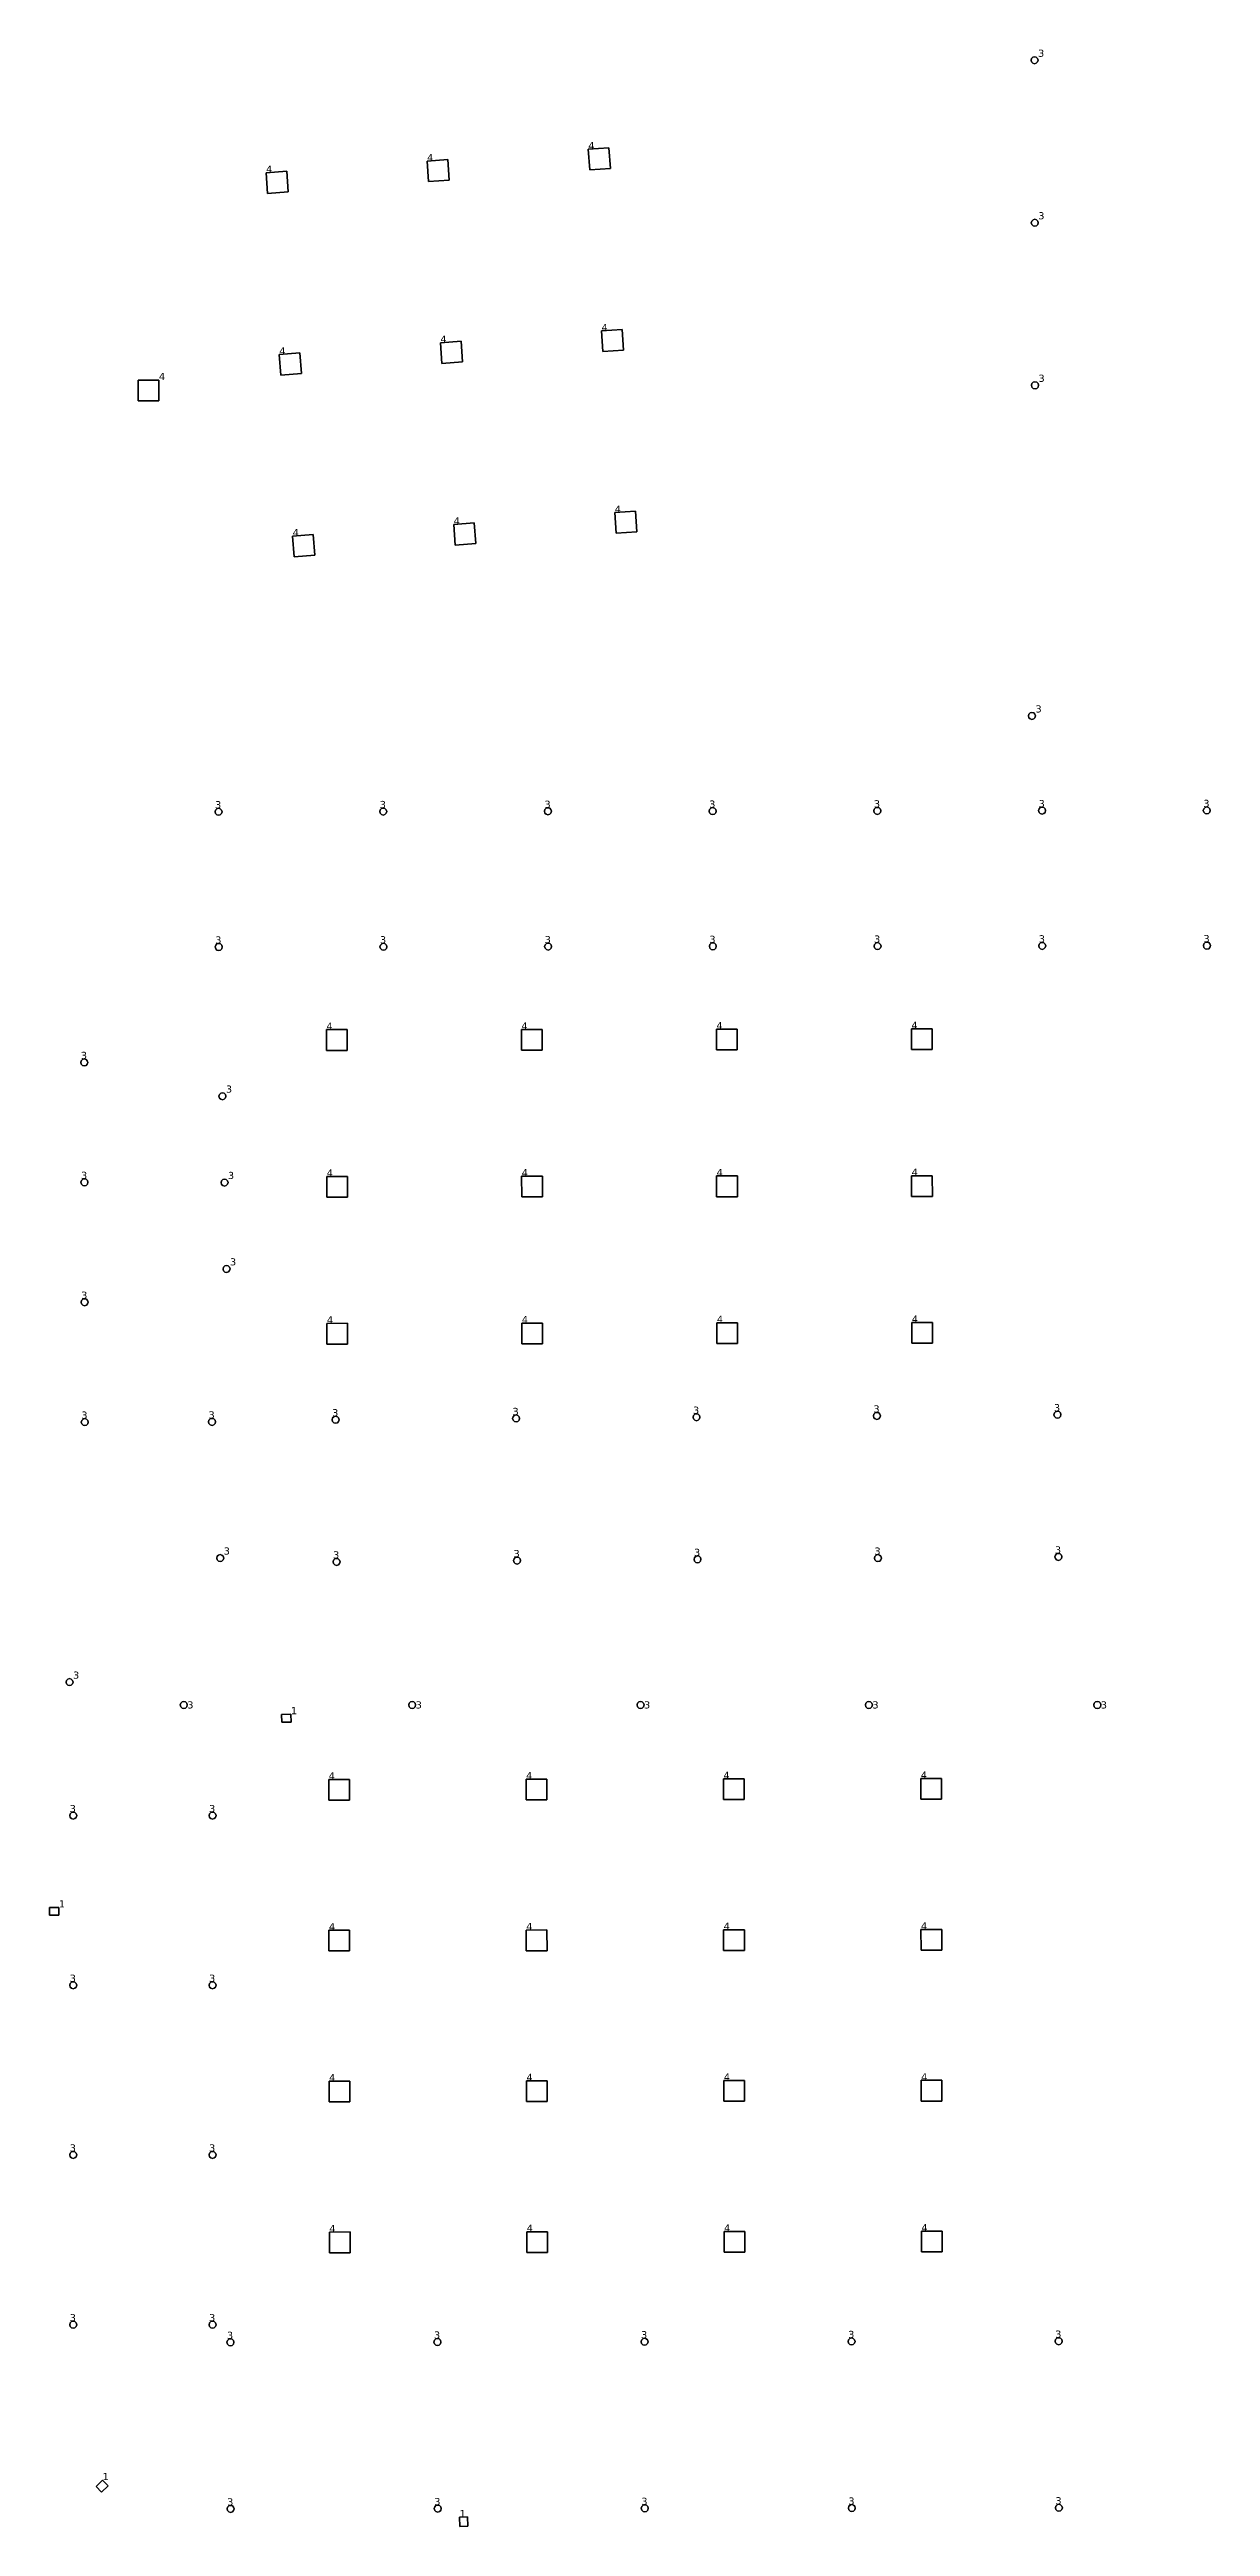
# Model space of a CAD drawing. Header units: inches. Extents: x -3 to 1235, y -1 to 963.
# Drawn here: x 7.3 to 36.8, y 16.4 to 79.1 of the extents above; entities that cross this region are included whole.
import ezdxf

# ---------------------------------------------------------------- set-up
doc = ezdxf.new("R2010")
doc.units = ezdxf.units.IN
doc.header["$MEASUREMENT"] = 0
doc.layers.add('DLX_TERR_LUM', color=7, linetype='Continuous', true_color=0x000000)
doc.layers.add('DLX_TERR_LUMKEY_IDX', color=7, linetype='Continuous', true_color=0x7f7f7f)
doc.styles.add('TableTextStyle', font='')
doc.styles.get('TableTextStyle').set_extended_font_data('VERDANA.TTF')

msp = doc.modelspace()

# ---------------------------------------------------------------- texts
at = {"layer": 'DLX_TERR_LUMKEY_IDX', "style": 'TableTextStyle'}
for s, p in [('3', (32.39, 78.944)), ('4', (20.994, 76.601)), ('4', (12.832, 76.006)), ('4', (16.913, 76.303)), ('3', (32.395, 74.826)), ('4', (13.168, 71.401)), ('4', (17.249, 71.699)), ('4', (21.33, 71.997)), ('4', (10.118, 70.753)), ('3', (32.401, 70.707)), ('4', (17.585, 67.095)), ('4', (21.666, 67.392)), ('4', (13.504, 66.797)), ('3', (32.324, 62.329)), ('3', (11.54, 59.901)), ('3', (15.712, 59.907)), ('3', (19.885, 59.912)), ('3', (24.058, 59.918)), ('3', (28.23, 59.924)), ('3', (32.403, 59.929)), ('3', (36.576, 59.935)), ('3', (11.544, 56.474)), ('3', (15.717, 56.48)), ('3', (19.89, 56.485)), ('3', (24.062, 56.491)), ('3', (28.235, 56.497)), ('3', (32.408, 56.503)), ('3', (36.58, 56.508)), ('4', (14.363, 54.291)), ('4', (19.302, 54.298)), ('4', (24.242, 54.305)), ('4', (29.181, 54.311)), ('3', (8.139, 53.549)), ('3', (11.814, 52.696)), ('3', (8.143, 50.511)), ('3', (11.865, 50.507)), ('4', (14.368, 50.57)), ('4', (19.307, 50.577)), ('4', (24.247, 50.583)), ('4', (29.186, 50.59)), ('3', (11.917, 48.318)), ('3', (8.147, 47.473)), ('4', (14.373, 46.849)), ('4', (19.312, 46.856)), ('4', (24.252, 46.862)), ('4', (29.191, 46.869)), ('3', (8.151, 44.435)), ('3', (11.374, 44.439)), ('3', (14.505, 44.495)), ('3', (19.076, 44.527)), ('3', (23.648, 44.559)), ('3', (28.219, 44.59)), ('3', (32.791, 44.622)), ('3', (11.759, 40.99)), ('3', (14.53, 40.893)), ('3', (19.101, 40.924)), ('3', (23.673, 40.956)), ('3', (28.244, 40.988)), ('3', (32.816, 41.019)), ('3', (7.942, 37.845)), ('3', (10.836, 37.09)), ('1', (13.462, 36.944)), ('3', (16.622, 37.09)), ('3', (22.408, 37.09)), ('3', (28.193, 37.09)), ('3', (33.979, 37.09)), ('4', (14.419, 35.293)), ('4', (19.419, 35.299)), ('4', (24.419, 35.306)), ('4', (29.419, 35.313)), ('3', (7.858, 34.464)), ('3', (11.388, 34.464)), ('1', (7.582, 32.049)), ('4', (14.424, 31.469)), ('4', (19.424, 31.476)), ('4', (24.424, 31.483)), ('4', (29.424, 31.49)), ('3', (7.858, 30.164)), ('3', (11.388, 30.164)), ('4', (14.429, 27.646)), ('4', (19.429, 27.653)), ('4', (24.429, 27.66)), ('4', (29.429, 27.667)), ('3', (7.858, 25.864)), ('3', (11.388, 25.864)), ('4', (14.435, 23.823)), ('4', (19.435, 23.83)), ('4', (24.435, 23.837)), ('4', (29.435, 23.844)), ('3', (7.858, 21.564)), ('3', (11.388, 21.564)), ('3', (11.84, 21.116)), ('3', (17.086, 21.123)), ('3', (22.332, 21.131)), ('3', (27.578, 21.138)), ('3', (32.823, 21.145)), ('1', (8.691, 17.536)), ('3', (11.846, 16.895)), ('3', (17.092, 16.902)), ('3', (22.338, 16.909)), ('3', (27.583, 16.916)), ('3', (32.829, 16.923)), ('1', (17.733, 16.596))]:
    msp.add_text(s, height=0.18, dxfattribs=at).set_placement(p)

# ---------------------------------------------------------------- linework, layer by layer
at = {"layer": 'DLX_TERR_LUM'}
for points in [[(32.213, 78.856, 0), (32.225, 78.9, 0)], [(32.225, 78.9, 0), (32.213, 78.856, 0)], [(32.225, 78.9, 0), (32.213, 78.856, 0)], [(32.213, 78.856, 0), (32.225, 78.9, 0)], [(32.225, 78.812, 0), (32.213, 78.856, 0)], [(32.213, 78.856, 0), (32.213, 78.856, 0)], [(32.213, 78.856, 0), (32.225, 78.812, 0)], [(32.213, 78.856, 0), (32.213, 78.856, 0)], [(32.213, 78.856, 0), (32.225, 78.812, 0)], [(32.225, 78.812, 0), (32.213, 78.856, 0)], [(32.225, 78.9, 0), (32.257, 78.932, 0)], [(32.257, 78.932, 0), (32.225, 78.9, 0)], [(32.257, 78.932, 0), (32.225, 78.9, 0)], [(32.225, 78.9, 0), (32.257, 78.932, 0)], [(32.225, 78.9, 0), (32.225, 78.9, 0)], [(32.225, 78.9, 0), (32.225, 78.9, 0)], [(32.257, 78.779, 0), (32.225, 78.812, 0)], [(32.225, 78.812, 0), (32.225, 78.812, 0)], [(32.225, 78.812, 0), (32.257, 78.779, 0)], [(32.225, 78.812, 0), (32.225, 78.812, 0)], [(32.225, 78.812, 0), (32.257, 78.779, 0)], [(32.257, 78.779, 0), (32.225, 78.812, 0)], [(32.257, 78.932, 0), (32.301, 78.944, 0)], [(32.301, 78.944, 0), (32.257, 78.932, 0)], [(32.301, 78.944, 0), (32.257, 78.932, 0)], [(32.257, 78.932, 0), (32.301, 78.944, 0)], [(32.257, 78.932, 0), (32.257, 78.932, 0)], [(32.257, 78.932, 0), (32.257, 78.932, 0)], [(32.301, 78.768, 0), (32.257, 78.779, 0)], [(32.257, 78.779, 0), (32.257, 78.779, 0)], [(32.257, 78.779, 0), (32.301, 78.768, 0)], [(32.257, 78.779, 0), (32.257, 78.779, 0)], [(32.257, 78.779, 0), (32.301, 78.768, 0)], [(32.301, 78.768, 0), (32.257, 78.779, 0)], [(32.301, 78.944, 0), (32.301, 78.944, 0)], [(32.301, 78.944, 0), (32.345, 78.933, 0)], [(32.345, 78.933, 0), (32.301, 78.944, 0)], [(32.301, 78.944, 0), (32.301, 78.944, 0)], [(32.345, 78.933, 0), (32.301, 78.944, 0)], [(32.301, 78.944, 0), (32.345, 78.933, 0)], [(32.346, 78.779, 0), (32.301, 78.768, 0)], [(32.301, 78.768, 0), (32.346, 78.779, 0)], [(32.301, 78.768, 0), (32.346, 78.779, 0)], [(32.346, 78.779, 0), (32.301, 78.768, 0)], [(32.301, 78.768, 0), (32.301, 78.768, 0)], [(32.301, 78.768, 0), (32.301, 78.768, 0)], [(32.345, 78.933, 0), (32.345, 78.933, 0)], [(32.345, 78.933, 0), (32.378, 78.9, 0)], [(32.378, 78.9, 0), (32.345, 78.933, 0)], [(32.345, 78.933, 0), (32.345, 78.933, 0)], [(32.378, 78.9, 0), (32.345, 78.933, 0)], [(32.345, 78.933, 0), (32.378, 78.9, 0)], [(32.378, 78.812, 0), (32.346, 78.779, 0)], [(32.346, 78.779, 0), (32.378, 78.812, 0)], [(32.346, 78.779, 0), (32.378, 78.812, 0)], [(32.378, 78.812, 0), (32.346, 78.779, 0)], [(32.346, 78.779, 0), (32.346, 78.779, 0)], [(32.346, 78.779, 0), (32.346, 78.779, 0)], [(32.378, 78.9, 0), (32.378, 78.9, 0)], [(32.378, 78.9, 0), (32.39, 78.856, 0)], [(32.39, 78.856, 0), (32.378, 78.9, 0)], [(32.378, 78.9, 0), (32.378, 78.9, 0)], [(32.39, 78.856, 0), (32.378, 78.9, 0)], [(32.378, 78.9, 0), (32.39, 78.856, 0)], [(32.39, 78.856, 0), (32.378, 78.812, 0)], [(32.378, 78.812, 0), (32.39, 78.856, 0)], [(32.378, 78.812, 0), (32.39, 78.856, 0)], [(32.39, 78.856, 0), (32.378, 78.812, 0)], [(32.378, 78.812, 0), (32.378, 78.812, 0)], [(32.378, 78.812, 0), (32.378, 78.812, 0)], [(32.39, 78.856, 0), (32.39, 78.856, 0)], [(32.39, 78.856, 0), (32.39, 78.856, 0)], [(20.994, 76.601, 0), (21.517, 76.64, 0)], [(21.517, 76.64, 0), (20.994, 76.601, 0)], [(21.517, 76.64, 0), (20.994, 76.601, 0)], [(20.994, 76.601, 0), (21.517, 76.64, 0)], [(21.032, 76.078, 0), (20.994, 76.601, 0)], [(20.994, 76.601, 0), (20.994, 76.601, 0)], [(20.994, 76.601, 0), (21.032, 76.078, 0)], [(20.994, 76.601, 0), (20.994, 76.601, 0)], [(20.994, 76.601, 0), (21.032, 76.078, 0)], [(21.032, 76.078, 0), (20.994, 76.601, 0)], [(21.517, 76.64, 0), (21.517, 76.64, 0)], [(21.517, 76.64, 0), (21.555, 76.116, 0)], [(21.555, 76.116, 0), (21.517, 76.64, 0)], [(21.517, 76.64, 0), (21.517, 76.64, 0)], [(21.555, 76.116, 0), (21.517, 76.64, 0)], [(21.517, 76.64, 0), (21.555, 76.116, 0)], [(12.832, 76.006, 0), (13.355, 76.044, 0)], [(13.355, 76.044, 0), (12.832, 76.006, 0)], [(13.355, 76.044, 0), (12.832, 76.006, 0)], [(12.832, 76.006, 0), (13.355, 76.044, 0)], [(12.87, 75.482, 0), (12.832, 76.006, 0)], [(12.832, 76.006, 0), (12.832, 76.006, 0)], [(12.832, 76.006, 0), (12.87, 75.482, 0)], [(12.832, 76.006, 0), (12.832, 76.006, 0)], [(12.832, 76.006, 0), (12.87, 75.482, 0)], [(12.87, 75.482, 0), (12.832, 76.006, 0)], [(13.355, 76.044, 0), (13.355, 76.044, 0)], [(13.355, 76.044, 0), (13.393, 75.52, 0)], [(13.393, 75.52, 0), (13.355, 76.044, 0)], [(13.355, 76.044, 0), (13.355, 76.044, 0)], [(13.393, 75.52, 0), (13.355, 76.044, 0)], [(13.355, 76.044, 0), (13.393, 75.52, 0)], [(16.913, 76.303, 0), (17.436, 76.342, 0)], [(17.436, 76.342, 0), (16.913, 76.303, 0)], [(17.436, 76.342, 0), (16.913, 76.303, 0)], [(16.913, 76.303, 0), (17.436, 76.342, 0)], [(16.951, 75.78, 0), (16.913, 76.303, 0)], [(16.913, 76.303, 0), (16.913, 76.303, 0)], [(16.913, 76.303, 0), (16.951, 75.78, 0)], [(16.913, 76.303, 0), (16.913, 76.303, 0)], [(16.913, 76.303, 0), (16.951, 75.78, 0)], [(16.951, 75.78, 0), (16.913, 76.303, 0)], [(17.436, 76.342, 0), (17.436, 76.342, 0)], [(17.436, 76.342, 0), (17.474, 75.818, 0)], [(17.474, 75.818, 0), (17.436, 76.342, 0)], [(17.436, 76.342, 0), (17.436, 76.342, 0)], [(17.474, 75.818, 0), (17.436, 76.342, 0)], [(17.436, 76.342, 0), (17.474, 75.818, 0)], [(21.555, 76.116, 0), (21.032, 76.078, 0)], [(21.032, 76.078, 0), (21.555, 76.116, 0)], [(21.032, 76.078, 0), (21.555, 76.116, 0)], [(21.555, 76.116, 0), (21.032, 76.078, 0)], [(21.032, 76.078, 0), (21.032, 76.078, 0)], [(21.032, 76.078, 0), (21.032, 76.078, 0)], [(21.555, 76.116, 0), (21.555, 76.116, 0)], [(21.555, 76.116, 0), (21.555, 76.116, 0)], [(13.393, 75.52, 0), (12.87, 75.482, 0)], [(12.87, 75.482, 0), (13.393, 75.52, 0)], [(12.87, 75.482, 0), (13.393, 75.52, 0)], [(13.393, 75.52, 0), (12.87, 75.482, 0)], [(12.87, 75.482, 0), (12.87, 75.482, 0)], [(12.87, 75.482, 0), (12.87, 75.482, 0)], [(13.393, 75.52, 0), (13.393, 75.52, 0)], [(13.393, 75.52, 0), (13.393, 75.52, 0)], [(17.474, 75.818, 0), (16.951, 75.78, 0)], [(16.951, 75.78, 0), (17.474, 75.818, 0)], [(16.951, 75.78, 0), (17.474, 75.818, 0)], [(17.474, 75.818, 0), (16.951, 75.78, 0)], [(16.951, 75.78, 0), (16.951, 75.78, 0)], [(16.951, 75.78, 0), (16.951, 75.78, 0)], [(17.474, 75.818, 0), (17.474, 75.818, 0)], [(17.474, 75.818, 0), (17.474, 75.818, 0)], [(32.219, 74.737, 0), (32.23, 74.782, 0)], [(32.23, 74.782, 0), (32.219, 74.737, 0)], [(32.23, 74.782, 0), (32.219, 74.737, 0)], [(32.219, 74.737, 0), (32.23, 74.782, 0)], [(32.23, 74.693, 0), (32.219, 74.737, 0)], [(32.219, 74.737, 0), (32.219, 74.737, 0)], [(32.219, 74.737, 0), (32.23, 74.693, 0)], [(32.219, 74.737, 0), (32.219, 74.737, 0)], [(32.219, 74.737, 0), (32.23, 74.693, 0)], [(32.23, 74.693, 0), (32.219, 74.737, 0)], [(32.23, 74.782, 0), (32.263, 74.814, 0)], [(32.263, 74.814, 0), (32.23, 74.782, 0)], [(32.263, 74.814, 0), (32.23, 74.782, 0)], [(32.23, 74.782, 0), (32.263, 74.814, 0)], [(32.23, 74.782, 0), (32.23, 74.782, 0)], [(32.23, 74.782, 0), (32.23, 74.782, 0)], [(32.263, 74.661, 0), (32.23, 74.693, 0)], [(32.23, 74.693, 0), (32.23, 74.693, 0)], [(32.23, 74.693, 0), (32.263, 74.661, 0)], [(32.23, 74.693, 0), (32.23, 74.693, 0)], [(32.23, 74.693, 0), (32.263, 74.661, 0)], [(32.263, 74.661, 0), (32.23, 74.693, 0)], [(32.263, 74.814, 0), (32.307, 74.826, 0)], [(32.307, 74.826, 0), (32.263, 74.814, 0)], [(32.307, 74.826, 0), (32.263, 74.814, 0)], [(32.263, 74.814, 0), (32.307, 74.826, 0)], [(32.263, 74.814, 0), (32.263, 74.814, 0)], [(32.263, 74.814, 0), (32.263, 74.814, 0)], [(32.307, 74.826, 0), (32.307, 74.826, 0)], [(32.307, 74.826, 0), (32.351, 74.814, 0)], [(32.351, 74.814, 0), (32.307, 74.826, 0)], [(32.307, 74.826, 0), (32.307, 74.826, 0)], [(32.351, 74.814, 0), (32.307, 74.826, 0)], [(32.307, 74.826, 0), (32.351, 74.814, 0)], [(32.351, 74.814, 0), (32.351, 74.814, 0)], [(32.351, 74.814, 0), (32.383, 74.782, 0)], [(32.383, 74.782, 0), (32.351, 74.814, 0)], [(32.351, 74.814, 0), (32.351, 74.814, 0)], [(32.383, 74.782, 0), (32.351, 74.814, 0)], [(32.351, 74.814, 0), (32.383, 74.782, 0)], [(32.384, 74.693, 0), (32.351, 74.661, 0)], [(32.351, 74.661, 0), (32.384, 74.693, 0)], [(32.351, 74.661, 0), (32.384, 74.693, 0)], [(32.384, 74.693, 0), (32.351, 74.661, 0)], [(32.383, 74.782, 0), (32.383, 74.782, 0)], [(32.383, 74.782, 0), (32.395, 74.738, 0)], [(32.395, 74.738, 0), (32.383, 74.782, 0)], [(32.383, 74.782, 0), (32.383, 74.782, 0)], [(32.395, 74.738, 0), (32.383, 74.782, 0)], [(32.383, 74.782, 0), (32.395, 74.738, 0)], [(32.395, 74.738, 0), (32.384, 74.693, 0)], [(32.384, 74.693, 0), (32.395, 74.738, 0)], [(32.384, 74.693, 0), (32.395, 74.738, 0)], [(32.395, 74.738, 0), (32.384, 74.693, 0)], [(32.384, 74.693, 0), (32.384, 74.693, 0)], [(32.384, 74.693, 0), (32.384, 74.693, 0)], [(32.395, 74.738, 0), (32.395, 74.738, 0)], [(32.395, 74.738, 0), (32.395, 74.738, 0)], [(32.307, 74.649, 0), (32.263, 74.661, 0)], [(32.263, 74.661, 0), (32.263, 74.661, 0)], [(32.263, 74.661, 0), (32.307, 74.649, 0)], [(32.263, 74.661, 0), (32.263, 74.661, 0)], [(32.263, 74.661, 0), (32.307, 74.649, 0)], [(32.307, 74.649, 0), (32.263, 74.661, 0)], [(32.351, 74.661, 0), (32.307, 74.649, 0)], [(32.307, 74.649, 0), (32.351, 74.661, 0)], [(32.307, 74.649, 0), (32.351, 74.661, 0)], [(32.351, 74.661, 0), (32.307, 74.649, 0)], [(32.307, 74.649, 0), (32.307, 74.649, 0)], [(32.307, 74.649, 0), (32.307, 74.649, 0)], [(32.351, 74.661, 0), (32.351, 74.661, 0)], [(32.351, 74.661, 0), (32.351, 74.661, 0)], [(17.249, 71.699, 0), (17.772, 71.737, 0)], [(17.772, 71.737, 0), (17.249, 71.699, 0)], [(17.772, 71.737, 0), (17.249, 71.699, 0)], [(17.249, 71.699, 0), (17.772, 71.737, 0)], [(17.287, 71.175, 0), (17.249, 71.699, 0)], [(17.249, 71.699, 0), (17.249, 71.699, 0)], [(17.249, 71.699, 0), (17.287, 71.175, 0)], [(17.249, 71.699, 0), (17.249, 71.699, 0)], [(17.249, 71.699, 0), (17.287, 71.175, 0)], [(17.287, 71.175, 0), (17.249, 71.699, 0)], [(17.772, 71.737, 0), (17.772, 71.737, 0)], [(17.772, 71.737, 0), (17.81, 71.214, 0)], [(17.81, 71.214, 0), (17.772, 71.737, 0)], [(17.772, 71.737, 0), (17.772, 71.737, 0)], [(17.81, 71.214, 0), (17.772, 71.737, 0)], [(17.772, 71.737, 0), (17.81, 71.214, 0)], [(21.33, 71.997, 0), (21.853, 72.035, 0)], [(21.853, 72.035, 0), (21.33, 71.997, 0)], [(21.853, 72.035, 0), (21.33, 71.997, 0)], [(21.33, 71.997, 0), (21.853, 72.035, 0)], [(21.368, 71.473, 0), (21.33, 71.997, 0)], [(21.33, 71.997, 0), (21.33, 71.997, 0)], [(21.33, 71.997, 0), (21.368, 71.473, 0)], [(21.33, 71.997, 0), (21.33, 71.997, 0)], [(21.33, 71.997, 0), (21.368, 71.473, 0)], [(21.368, 71.473, 0), (21.33, 71.997, 0)], [(21.853, 72.035, 0), (21.853, 72.035, 0)], [(21.853, 72.035, 0), (21.891, 71.512, 0)], [(21.891, 71.512, 0), (21.853, 72.035, 0)], [(21.853, 72.035, 0), (21.853, 72.035, 0)], [(21.891, 71.512, 0), (21.853, 72.035, 0)], [(21.853, 72.035, 0), (21.891, 71.512, 0)], [(13.168, 71.401, 0), (13.691, 71.439, 0)], [(13.691, 71.439, 0), (13.168, 71.401, 0)], [(13.691, 71.439, 0), (13.168, 71.401, 0)], [(13.168, 71.401, 0), (13.691, 71.439, 0)], [(13.206, 70.878, 0), (13.168, 71.401, 0)], [(13.168, 71.401, 0), (13.168, 71.401, 0)], [(13.168, 71.401, 0), (13.206, 70.878, 0)], [(13.168, 71.401, 0), (13.168, 71.401, 0)], [(13.168, 71.401, 0), (13.206, 70.878, 0)], [(13.206, 70.878, 0), (13.168, 71.401, 0)], [(13.691, 71.439, 0), (13.691, 71.439, 0)], [(13.691, 71.439, 0), (13.73, 70.916, 0)], [(13.73, 70.916, 0), (13.691, 71.439, 0)], [(13.691, 71.439, 0), (13.691, 71.439, 0)], [(13.73, 70.916, 0), (13.691, 71.439, 0)], [(13.691, 71.439, 0), (13.73, 70.916, 0)], [(17.81, 71.214, 0), (17.287, 71.175, 0)], [(17.287, 71.175, 0), (17.81, 71.214, 0)], [(17.287, 71.175, 0), (17.81, 71.214, 0)], [(17.81, 71.214, 0), (17.287, 71.175, 0)], [(17.287, 71.175, 0), (17.287, 71.175, 0)], [(17.287, 71.175, 0), (17.287, 71.175, 0)], [(17.81, 71.214, 0), (17.81, 71.214, 0)], [(17.81, 71.214, 0), (17.81, 71.214, 0)], [(21.891, 71.512, 0), (21.368, 71.473, 0)], [(21.368, 71.473, 0), (21.891, 71.512, 0)], [(21.368, 71.473, 0), (21.891, 71.512, 0)], [(21.891, 71.512, 0), (21.368, 71.473, 0)], [(21.368, 71.473, 0), (21.368, 71.473, 0)], [(21.368, 71.473, 0), (21.368, 71.473, 0)], [(21.891, 71.512, 0), (21.891, 71.512, 0)], [(21.891, 71.512, 0), (21.891, 71.512, 0)], [(9.593, 70.228, 0), (9.593, 70.753, 0)], [(9.593, 70.753, 0), (9.593, 70.753, 0)], [(9.593, 70.753, 0), (9.593, 70.228, 0)], [(9.593, 70.753, 0), (10.118, 70.753, 0)], [(10.118, 70.753, 0), (9.593, 70.753, 0)], [(9.593, 70.753, 0), (9.593, 70.753, 0)], [(9.593, 70.753, 0), (9.593, 70.228, 0)], [(10.118, 70.753, 0), (9.593, 70.753, 0)], [(9.593, 70.228, 0), (9.593, 70.753, 0)], [(9.593, 70.753, 0), (10.118, 70.753, 0)], [(10.118, 70.753, 0), (10.118, 70.228, 0)], [(10.118, 70.228, 0), (10.118, 70.753, 0)], [(10.118, 70.753, 0), (10.118, 70.753, 0)], [(10.118, 70.753, 0), (10.118, 70.753, 0)], [(10.118, 70.228, 0), (10.118, 70.753, 0)], [(10.118, 70.753, 0), (10.118, 70.228, 0)], [(13.73, 70.916, 0), (13.206, 70.878, 0)], [(13.206, 70.878, 0), (13.73, 70.916, 0)], [(13.206, 70.878, 0), (13.73, 70.916, 0)], [(13.73, 70.916, 0), (13.206, 70.878, 0)], [(13.206, 70.878, 0), (13.206, 70.878, 0)], [(13.206, 70.878, 0), (13.206, 70.878, 0)], [(13.73, 70.916, 0), (13.73, 70.916, 0)], [(13.73, 70.916, 0), (13.73, 70.916, 0)], [(32.224, 70.619, 0), (32.236, 70.663, 0)], [(32.236, 70.663, 0), (32.224, 70.619, 0)], [(32.236, 70.663, 0), (32.224, 70.619, 0)], [(32.224, 70.619, 0), (32.236, 70.663, 0)], [(32.236, 70.575, 0), (32.224, 70.619, 0)], [(32.224, 70.619, 0), (32.224, 70.619, 0)], [(32.224, 70.619, 0), (32.236, 70.575, 0)], [(32.224, 70.619, 0), (32.224, 70.619, 0)], [(32.224, 70.619, 0), (32.236, 70.575, 0)], [(32.236, 70.575, 0), (32.224, 70.619, 0)], [(32.236, 70.663, 0), (32.268, 70.695, 0)], [(32.268, 70.695, 0), (32.236, 70.663, 0)], [(32.268, 70.695, 0), (32.236, 70.663, 0)], [(32.236, 70.663, 0), (32.268, 70.695, 0)], [(32.236, 70.663, 0), (32.236, 70.663, 0)], [(32.236, 70.663, 0), (32.236, 70.663, 0)], [(32.268, 70.542, 0), (32.236, 70.575, 0)], [(32.236, 70.575, 0), (32.236, 70.575, 0)], [(32.236, 70.575, 0), (32.268, 70.542, 0)], [(32.236, 70.575, 0), (32.236, 70.575, 0)], [(32.236, 70.575, 0), (32.268, 70.542, 0)], [(32.268, 70.542, 0), (32.236, 70.575, 0)], [(32.268, 70.695, 0), (32.312, 70.707, 0)], [(32.312, 70.707, 0), (32.268, 70.695, 0)], [(32.312, 70.707, 0), (32.268, 70.695, 0)], [(32.268, 70.695, 0), (32.312, 70.707, 0)], [(32.268, 70.695, 0), (32.268, 70.695, 0)], [(32.268, 70.695, 0), (32.268, 70.695, 0)], [(32.313, 70.53, 0), (32.268, 70.542, 0)], [(32.268, 70.542, 0), (32.268, 70.542, 0)], [(32.268, 70.542, 0), (32.313, 70.53, 0)], [(32.268, 70.542, 0), (32.268, 70.542, 0)], [(32.268, 70.542, 0), (32.313, 70.53, 0)], [(32.313, 70.53, 0), (32.268, 70.542, 0)], [(32.312, 70.707, 0), (32.312, 70.707, 0)], [(32.312, 70.707, 0), (32.357, 70.695, 0)], [(32.357, 70.695, 0), (32.312, 70.707, 0)], [(32.312, 70.707, 0), (32.312, 70.707, 0)], [(32.357, 70.695, 0), (32.312, 70.707, 0)], [(32.312, 70.707, 0), (32.357, 70.695, 0)], [(32.357, 70.542, 0), (32.313, 70.53, 0)], [(32.313, 70.53, 0), (32.357, 70.542, 0)], [(32.313, 70.53, 0), (32.357, 70.542, 0)], [(32.357, 70.542, 0), (32.313, 70.53, 0)], [(32.313, 70.53, 0), (32.313, 70.53, 0)], [(32.313, 70.53, 0), (32.313, 70.53, 0)], [(32.357, 70.695, 0), (32.357, 70.695, 0)], [(32.357, 70.695, 0), (32.389, 70.663, 0)], [(32.389, 70.663, 0), (32.357, 70.695, 0)], [(32.357, 70.695, 0), (32.357, 70.695, 0)], [(32.389, 70.663, 0), (32.357, 70.695, 0)], [(32.357, 70.695, 0), (32.389, 70.663, 0)], [(32.389, 70.575, 0), (32.357, 70.542, 0)], [(32.357, 70.542, 0), (32.389, 70.575, 0)], [(32.357, 70.542, 0), (32.389, 70.575, 0)], [(32.389, 70.575, 0), (32.357, 70.542, 0)], [(32.357, 70.542, 0), (32.357, 70.542, 0)], [(32.357, 70.542, 0), (32.357, 70.542, 0)], [(32.389, 70.663, 0), (32.389, 70.663, 0)], [(32.389, 70.663, 0), (32.401, 70.619, 0)], [(32.401, 70.619, 0), (32.389, 70.663, 0)], [(32.389, 70.663, 0), (32.389, 70.663, 0)], [(32.401, 70.619, 0), (32.389, 70.663, 0)], [(32.389, 70.663, 0), (32.401, 70.619, 0)], [(32.401, 70.619, 0), (32.389, 70.575, 0)], [(32.389, 70.575, 0), (32.401, 70.619, 0)], [(32.389, 70.575, 0), (32.401, 70.619, 0)], [(32.401, 70.619, 0), (32.389, 70.575, 0)], [(32.389, 70.575, 0), (32.389, 70.575, 0)], [(32.389, 70.575, 0), (32.389, 70.575, 0)], [(32.401, 70.619, 0), (32.401, 70.619, 0)], [(32.401, 70.619, 0), (32.401, 70.619, 0)], [(10.118, 70.228, 0), (9.593, 70.228, 0)], [(9.593, 70.228, 0), (9.593, 70.228, 0)], [(9.593, 70.228, 0), (10.118, 70.228, 0)], [(9.593, 70.228, 0), (9.593, 70.228, 0)], [(9.593, 70.228, 0), (10.118, 70.228, 0)], [(10.118, 70.228, 0), (9.593, 70.228, 0)], [(10.118, 70.228, 0), (10.118, 70.228, 0)], [(10.118, 70.228, 0), (10.118, 70.228, 0)], [(21.666, 67.392, 0), (22.189, 67.431, 0)], [(22.189, 67.431, 0), (21.666, 67.392, 0)], [(22.189, 67.431, 0), (21.666, 67.392, 0)], [(21.666, 67.392, 0), (22.189, 67.431, 0)], [(21.704, 66.869, 0), (21.666, 67.392, 0)], [(21.666, 67.392, 0), (21.666, 67.392, 0)], [(21.666, 67.392, 0), (21.704, 66.869, 0)], [(21.666, 67.392, 0), (21.666, 67.392, 0)], [(21.666, 67.392, 0), (21.704, 66.869, 0)], [(21.704, 66.869, 0), (21.666, 67.392, 0)], [(22.189, 67.431, 0), (22.189, 67.431, 0)], [(22.189, 67.431, 0), (22.227, 66.907, 0)], [(22.227, 66.907, 0), (22.189, 67.431, 0)], [(22.189, 67.431, 0), (22.189, 67.431, 0)], [(22.227, 66.907, 0), (22.189, 67.431, 0)], [(22.189, 67.431, 0), (22.227, 66.907, 0)], [(13.504, 66.797, 0), (14.027, 66.835, 0)], [(14.027, 66.835, 0), (13.504, 66.797, 0)], [(14.027, 66.835, 0), (13.504, 66.797, 0)], [(13.504, 66.797, 0), (14.027, 66.835, 0)], [(13.542, 66.273, 0), (13.504, 66.797, 0)], [(13.504, 66.797, 0), (13.504, 66.797, 0)], [(13.504, 66.797, 0), (13.542, 66.273, 0)], [(13.504, 66.797, 0), (13.504, 66.797, 0)], [(13.504, 66.797, 0), (13.542, 66.273, 0)], [(13.542, 66.273, 0), (13.504, 66.797, 0)], [(14.027, 66.835, 0), (14.027, 66.835, 0)], [(14.027, 66.835, 0), (14.066, 66.311, 0)], [(14.066, 66.311, 0), (14.027, 66.835, 0)], [(14.027, 66.835, 0), (14.027, 66.835, 0)], [(14.066, 66.311, 0), (14.027, 66.835, 0)], [(14.027, 66.835, 0), (14.066, 66.311, 0)], [(17.585, 67.095, 0), (18.108, 67.133, 0)], [(18.108, 67.133, 0), (17.585, 67.095, 0)], [(18.108, 67.133, 0), (17.585, 67.095, 0)], [(17.585, 67.095, 0), (18.108, 67.133, 0)], [(17.623, 66.571, 0), (17.585, 67.095, 0)], [(17.585, 67.095, 0), (17.585, 67.095, 0)], [(17.585, 67.095, 0), (17.623, 66.571, 0)], [(17.585, 67.095, 0), (17.585, 67.095, 0)], [(17.585, 67.095, 0), (17.623, 66.571, 0)], [(17.623, 66.571, 0), (17.585, 67.095, 0)], [(18.146, 66.609, 0), (17.623, 66.571, 0)], [(17.623, 66.571, 0), (18.146, 66.609, 0)], [(17.623, 66.571, 0), (18.146, 66.609, 0)], [(18.146, 66.609, 0), (17.623, 66.571, 0)], [(17.623, 66.571, 0), (17.623, 66.571, 0)], [(17.623, 66.571, 0), (17.623, 66.571, 0)], [(18.108, 67.133, 0), (18.108, 67.133, 0)], [(18.108, 67.133, 0), (18.146, 66.609, 0)], [(18.146, 66.609, 0), (18.108, 67.133, 0)], [(18.108, 67.133, 0), (18.108, 67.133, 0)], [(18.146, 66.609, 0), (18.108, 67.133, 0)], [(18.108, 67.133, 0), (18.146, 66.609, 0)], [(18.146, 66.609, 0), (18.146, 66.609, 0)], [(18.146, 66.609, 0), (18.146, 66.609, 0)], [(22.227, 66.907, 0), (21.704, 66.869, 0)], [(21.704, 66.869, 0), (22.227, 66.907, 0)], [(21.704, 66.869, 0), (22.227, 66.907, 0)], [(22.227, 66.907, 0), (21.704, 66.869, 0)], [(21.704, 66.869, 0), (21.704, 66.869, 0)], [(21.704, 66.869, 0), (21.704, 66.869, 0)], [(22.227, 66.907, 0), (22.227, 66.907, 0)], [(22.227, 66.907, 0), (22.227, 66.907, 0)], [(14.066, 66.311, 0), (13.542, 66.273, 0)], [(13.542, 66.273, 0), (14.066, 66.311, 0)], [(13.542, 66.273, 0), (14.066, 66.311, 0)], [(14.066, 66.311, 0), (13.542, 66.273, 0)], [(13.542, 66.273, 0), (13.542, 66.273, 0)], [(13.542, 66.273, 0), (13.542, 66.273, 0)], [(14.066, 66.311, 0), (14.066, 66.311, 0)], [(14.066, 66.311, 0), (14.066, 66.311, 0)], [(32.147, 62.24, 0), (32.159, 62.284, 0)], [(32.159, 62.284, 0), (32.147, 62.24, 0)], [(32.159, 62.284, 0), (32.147, 62.24, 0)], [(32.147, 62.24, 0), (32.159, 62.284, 0)], [(32.159, 62.196, 0), (32.147, 62.24, 0)], [(32.147, 62.24, 0), (32.147, 62.24, 0)], [(32.147, 62.24, 0), (32.159, 62.196, 0)], [(32.147, 62.24, 0), (32.147, 62.24, 0)], [(32.147, 62.24, 0), (32.159, 62.196, 0)], [(32.159, 62.196, 0), (32.147, 62.24, 0)], [(32.159, 62.284, 0), (32.191, 62.317, 0)], [(32.191, 62.317, 0), (32.159, 62.284, 0)], [(32.191, 62.317, 0), (32.159, 62.284, 0)], [(32.159, 62.284, 0), (32.191, 62.317, 0)], [(32.159, 62.284, 0), (32.159, 62.284, 0)], [(32.159, 62.284, 0), (32.159, 62.284, 0)], [(32.191, 62.164, 0), (32.159, 62.196, 0)], [(32.159, 62.196, 0), (32.159, 62.196, 0)], [(32.159, 62.196, 0), (32.191, 62.164, 0)], [(32.159, 62.196, 0), (32.159, 62.196, 0)], [(32.159, 62.196, 0), (32.191, 62.164, 0)], [(32.191, 62.164, 0), (32.159, 62.196, 0)], [(32.191, 62.317, 0), (32.235, 62.329, 0)], [(32.235, 62.329, 0), (32.191, 62.317, 0)], [(32.235, 62.329, 0), (32.191, 62.317, 0)], [(32.191, 62.317, 0), (32.235, 62.329, 0)], [(32.191, 62.317, 0), (32.191, 62.317, 0)], [(32.191, 62.317, 0), (32.191, 62.317, 0)], [(32.235, 62.152, 0), (32.191, 62.164, 0)], [(32.191, 62.164, 0), (32.191, 62.164, 0)], [(32.191, 62.164, 0), (32.235, 62.152, 0)], [(32.191, 62.164, 0), (32.191, 62.164, 0)], [(32.191, 62.164, 0), (32.235, 62.152, 0)], [(32.235, 62.152, 0), (32.191, 62.164, 0)], [(32.235, 62.329, 0), (32.235, 62.329, 0)], [(32.235, 62.329, 0), (32.28, 62.317, 0)], [(32.28, 62.317, 0), (32.235, 62.329, 0)], [(32.235, 62.329, 0), (32.235, 62.329, 0)], [(32.28, 62.317, 0), (32.235, 62.329, 0)], [(32.235, 62.329, 0), (32.28, 62.317, 0)], [(32.28, 62.164, 0), (32.235, 62.152, 0)], [(32.235, 62.152, 0), (32.28, 62.164, 0)], [(32.235, 62.152, 0), (32.28, 62.164, 0)], [(32.28, 62.164, 0), (32.235, 62.152, 0)], [(32.235, 62.152, 0), (32.235, 62.152, 0)], [(32.235, 62.152, 0), (32.235, 62.152, 0)], [(32.28, 62.317, 0), (32.28, 62.317, 0)], [(32.28, 62.317, 0), (32.312, 62.284, 0)], [(32.312, 62.284, 0), (32.28, 62.317, 0)], [(32.28, 62.317, 0), (32.28, 62.317, 0)], [(32.312, 62.284, 0), (32.28, 62.317, 0)], [(32.28, 62.317, 0), (32.312, 62.284, 0)], [(32.312, 62.196, 0), (32.28, 62.164, 0)], [(32.28, 62.164, 0), (32.312, 62.196, 0)], [(32.28, 62.164, 0), (32.312, 62.196, 0)], [(32.312, 62.196, 0), (32.28, 62.164, 0)], [(32.28, 62.164, 0), (32.28, 62.164, 0)], [(32.28, 62.164, 0), (32.28, 62.164, 0)], [(32.312, 62.284, 0), (32.312, 62.284, 0)], [(32.312, 62.284, 0), (32.324, 62.24, 0)], [(32.324, 62.24, 0), (32.312, 62.284, 0)], [(32.312, 62.284, 0), (32.312, 62.284, 0)], [(32.324, 62.24, 0), (32.312, 62.284, 0)], [(32.312, 62.284, 0), (32.324, 62.24, 0)], [(32.324, 62.24, 0), (32.312, 62.196, 0)], [(32.312, 62.196, 0), (32.324, 62.24, 0)], [(32.312, 62.196, 0), (32.324, 62.24, 0)], [(32.324, 62.24, 0), (32.312, 62.196, 0)], [(32.312, 62.196, 0), (32.312, 62.196, 0)], [(32.312, 62.196, 0), (32.312, 62.196, 0)], [(32.324, 62.24, 0), (32.324, 62.24, 0)], [(32.324, 62.24, 0), (32.324, 62.24, 0)], [(11.54, 59.813, 0), (11.551, 59.857, 0)], [(11.551, 59.857, 0), (11.54, 59.813, 0)], [(11.551, 59.857, 0), (11.54, 59.813, 0)], [(11.54, 59.813, 0), (11.551, 59.857, 0)], [(11.552, 59.769, 0), (11.54, 59.813, 0)], [(11.54, 59.813, 0), (11.54, 59.813, 0)], [(11.54, 59.813, 0), (11.552, 59.769, 0)], [(11.54, 59.813, 0), (11.54, 59.813, 0)], [(11.54, 59.813, 0), (11.552, 59.769, 0)], [(11.552, 59.769, 0), (11.54, 59.813, 0)], [(11.551, 59.857, 0), (11.584, 59.889, 0)], [(11.584, 59.889, 0), (11.551, 59.857, 0)], [(11.584, 59.889, 0), (11.551, 59.857, 0)], [(11.551, 59.857, 0), (11.584, 59.889, 0)], [(11.551, 59.857, 0), (11.551, 59.857, 0)], [(11.551, 59.857, 0), (11.551, 59.857, 0)], [(11.552, 59.769, 0), (11.552, 59.769, 0)], [(11.584, 59.736, 0), (11.552, 59.769, 0)], [(11.552, 59.769, 0), (11.552, 59.769, 0)], [(11.552, 59.769, 0), (11.584, 59.736, 0)], [(11.552, 59.769, 0), (11.584, 59.736, 0)], [(11.584, 59.736, 0), (11.552, 59.769, 0)], [(11.584, 59.889, 0), (11.628, 59.901, 0)], [(11.628, 59.901, 0), (11.584, 59.889, 0)], [(11.628, 59.901, 0), (11.584, 59.889, 0)], [(11.584, 59.889, 0), (11.628, 59.901, 0)], [(11.584, 59.889, 0), (11.584, 59.889, 0)], [(11.584, 59.889, 0), (11.584, 59.889, 0)], [(11.628, 59.724, 0), (11.584, 59.736, 0)], [(11.584, 59.736, 0), (11.584, 59.736, 0)], [(11.584, 59.736, 0), (11.628, 59.724, 0)], [(11.584, 59.736, 0), (11.584, 59.736, 0)], [(11.584, 59.736, 0), (11.628, 59.724, 0)], [(11.628, 59.724, 0), (11.584, 59.736, 0)], [(11.628, 59.901, 0), (11.628, 59.901, 0)], [(11.628, 59.901, 0), (11.672, 59.889, 0)], [(11.672, 59.889, 0), (11.628, 59.901, 0)], [(11.628, 59.901, 0), (11.628, 59.901, 0)], [(11.672, 59.889, 0), (11.628, 59.901, 0)], [(11.628, 59.901, 0), (11.672, 59.889, 0)], [(11.672, 59.736, 0), (11.628, 59.724, 0)], [(11.628, 59.724, 0), (11.672, 59.736, 0)], [(11.628, 59.724, 0), (11.672, 59.736, 0)], [(11.672, 59.736, 0), (11.628, 59.724, 0)], [(11.628, 59.724, 0), (11.628, 59.724, 0)], [(11.628, 59.724, 0), (11.628, 59.724, 0)], [(11.672, 59.889, 0), (11.672, 59.889, 0)], [(11.672, 59.889, 0), (11.705, 59.857, 0)], [(11.705, 59.857, 0), (11.672, 59.889, 0)], [(11.672, 59.889, 0), (11.672, 59.889, 0)], [(11.705, 59.857, 0), (11.672, 59.889, 0)], [(11.672, 59.889, 0), (11.705, 59.857, 0)], [(11.705, 59.769, 0), (11.672, 59.736, 0)], [(11.672, 59.736, 0), (11.705, 59.769, 0)], [(11.672, 59.736, 0), (11.705, 59.769, 0)], [(11.705, 59.769, 0), (11.672, 59.736, 0)], [(11.672, 59.736, 0), (11.672, 59.736, 0)], [(11.672, 59.736, 0), (11.672, 59.736, 0)], [(11.705, 59.857, 0), (11.705, 59.857, 0)], [(11.705, 59.857, 0), (11.716, 59.813, 0)], [(11.716, 59.813, 0), (11.705, 59.857, 0)], [(11.705, 59.857, 0), (11.705, 59.857, 0)], [(11.716, 59.813, 0), (11.705, 59.857, 0)], [(11.705, 59.857, 0), (11.716, 59.813, 0)], [(11.716, 59.813, 0), (11.705, 59.769, 0)], [(11.705, 59.769, 0), (11.716, 59.813, 0)], [(11.705, 59.769, 0), (11.716, 59.813, 0)], [(11.716, 59.813, 0), (11.705, 59.769, 0)], [(11.705, 59.769, 0), (11.705, 59.769, 0)], [(11.705, 59.769, 0), (11.705, 59.769, 0)], [(11.716, 59.813, 0), (11.716, 59.813, 0)], [(11.716, 59.813, 0), (11.716, 59.813, 0)], [(15.712, 59.818, 0), (15.724, 59.863, 0)], [(15.724, 59.863, 0), (15.712, 59.818, 0)], [(15.724, 59.863, 0), (15.712, 59.818, 0)], [(15.712, 59.818, 0), (15.724, 59.863, 0)], [(15.724, 59.774, 0), (15.712, 59.818, 0)], [(15.712, 59.818, 0), (15.712, 59.818, 0)], [(15.712, 59.818, 0), (15.724, 59.774, 0)], [(15.712, 59.818, 0), (15.712, 59.818, 0)], [(15.712, 59.818, 0), (15.724, 59.774, 0)], [(15.724, 59.774, 0), (15.712, 59.818, 0)], [(15.724, 59.863, 0), (15.756, 59.895, 0)], [(15.756, 59.895, 0), (15.724, 59.863, 0)], [(15.756, 59.895, 0), (15.724, 59.863, 0)], [(15.724, 59.863, 0), (15.756, 59.895, 0)], [(15.724, 59.863, 0), (15.724, 59.863, 0)], [(15.724, 59.863, 0), (15.724, 59.863, 0)], [(15.724, 59.774, 0), (15.724, 59.774, 0)], [(15.757, 59.742, 0), (15.724, 59.774, 0)], [(15.724, 59.774, 0), (15.724, 59.774, 0)], [(15.724, 59.774, 0), (15.757, 59.742, 0)], [(15.724, 59.774, 0), (15.757, 59.742, 0)], [(15.757, 59.742, 0), (15.724, 59.774, 0)], [(15.756, 59.895, 0), (15.801, 59.907, 0)], [(15.801, 59.907, 0), (15.756, 59.895, 0)], [(15.801, 59.907, 0), (15.756, 59.895, 0)], [(15.756, 59.895, 0), (15.801, 59.907, 0)], [(15.756, 59.895, 0), (15.756, 59.895, 0)], [(15.756, 59.895, 0), (15.756, 59.895, 0)], [(15.801, 59.73, 0), (15.757, 59.742, 0)], [(15.757, 59.742, 0), (15.757, 59.742, 0)], [(15.757, 59.742, 0), (15.801, 59.73, 0)], [(15.757, 59.742, 0), (15.757, 59.742, 0)], [(15.757, 59.742, 0), (15.801, 59.73, 0)], [(15.801, 59.73, 0), (15.757, 59.742, 0)], [(15.801, 59.907, 0), (15.801, 59.907, 0)], [(15.801, 59.907, 0), (15.845, 59.895, 0)], [(15.845, 59.895, 0), (15.801, 59.907, 0)], [(15.801, 59.907, 0), (15.801, 59.907, 0)], [(15.845, 59.895, 0), (15.801, 59.907, 0)], [(15.801, 59.907, 0), (15.845, 59.895, 0)], [(15.845, 59.742, 0), (15.801, 59.73, 0)], [(15.801, 59.73, 0), (15.845, 59.742, 0)], [(15.801, 59.73, 0), (15.845, 59.742, 0)], [(15.845, 59.742, 0), (15.801, 59.73, 0)], [(15.801, 59.73, 0), (15.801, 59.73, 0)], [(15.801, 59.73, 0), (15.801, 59.73, 0)], [(15.845, 59.895, 0), (15.845, 59.895, 0)], [(15.845, 59.895, 0), (15.877, 59.863, 0)], [(15.877, 59.863, 0), (15.845, 59.895, 0)], [(15.845, 59.895, 0), (15.845, 59.895, 0)], [(15.877, 59.863, 0), (15.845, 59.895, 0)], [(15.845, 59.895, 0), (15.877, 59.863, 0)], [(15.877, 59.774, 0), (15.845, 59.742, 0)], [(15.845, 59.742, 0), (15.877, 59.774, 0)], [(15.845, 59.742, 0), (15.877, 59.774, 0)], [(15.877, 59.774, 0), (15.845, 59.742, 0)], [(15.845, 59.742, 0), (15.845, 59.742, 0)], [(15.845, 59.742, 0), (15.845, 59.742, 0)], [(15.877, 59.863, 0), (15.877, 59.863, 0)], [(15.877, 59.863, 0), (15.889, 59.819, 0)], [(15.889, 59.819, 0), (15.877, 59.863, 0)], [(15.877, 59.863, 0), (15.877, 59.863, 0)], [(15.889, 59.819, 0), (15.877, 59.863, 0)], [(15.877, 59.863, 0), (15.889, 59.819, 0)], [(15.889, 59.819, 0), (15.877, 59.774, 0)], [(15.877, 59.774, 0), (15.889, 59.819, 0)], [(15.877, 59.774, 0), (15.889, 59.819, 0)], [(15.889, 59.819, 0), (15.877, 59.774, 0)], [(15.877, 59.774, 0), (15.877, 59.774, 0)], [(15.877, 59.774, 0), (15.877, 59.774, 0)], [(15.889, 59.819, 0), (15.889, 59.819, 0)], [(15.889, 59.819, 0), (15.889, 59.819, 0)], [(19.885, 59.824, 0), (19.897, 59.868, 0)], [(19.897, 59.868, 0), (19.885, 59.824, 0)], [(19.897, 59.868, 0), (19.885, 59.824, 0)], [(19.885, 59.824, 0), (19.897, 59.868, 0)], [(19.897, 59.78, 0), (19.885, 59.824, 0)], [(19.885, 59.824, 0), (19.885, 59.824, 0)], [(19.885, 59.824, 0), (19.897, 59.78, 0)], [(19.885, 59.824, 0), (19.885, 59.824, 0)], [(19.885, 59.824, 0), (19.897, 59.78, 0)], [(19.897, 59.78, 0), (19.885, 59.824, 0)], [(19.897, 59.868, 0), (19.929, 59.901, 0)], [(19.929, 59.901, 0), (19.897, 59.868, 0)], [(19.929, 59.901, 0), (19.897, 59.868, 0)], [(19.897, 59.868, 0), (19.929, 59.901, 0)], [(19.897, 59.868, 0), (19.897, 59.868, 0)], [(19.897, 59.868, 0), (19.897, 59.868, 0)], [(19.897, 59.78, 0), (19.897, 59.78, 0)], [(19.929, 59.748, 0), (19.897, 59.78, 0)], [(19.897, 59.78, 0), (19.897, 59.78, 0)], [(19.897, 59.78, 0), (19.929, 59.748, 0)], [(19.897, 59.78, 0), (19.929, 59.748, 0)], [(19.929, 59.748, 0), (19.897, 59.78, 0)], [(19.929, 59.901, 0), (19.973, 59.913, 0)], [(19.973, 59.913, 0), (19.929, 59.901, 0)], [(19.973, 59.913, 0), (19.929, 59.901, 0)], [(19.929, 59.901, 0), (19.973, 59.913, 0)], [(19.929, 59.901, 0), (19.929, 59.901, 0)], [(19.929, 59.901, 0), (19.929, 59.901, 0)], [(19.974, 59.736, 0), (19.929, 59.748, 0)], [(19.929, 59.748, 0), (19.929, 59.748, 0)], [(19.929, 59.748, 0), (19.974, 59.736, 0)], [(19.929, 59.748, 0), (19.929, 59.748, 0)], [(19.929, 59.748, 0), (19.974, 59.736, 0)], [(19.974, 59.736, 0), (19.929, 59.748, 0)], [(19.973, 59.913, 0), (19.973, 59.913, 0)], [(19.973, 59.913, 0), (20.018, 59.901, 0)], [(20.018, 59.901, 0), (19.973, 59.913, 0)], [(19.973, 59.913, 0), (19.973, 59.913, 0)], [(20.018, 59.901, 0), (19.973, 59.913, 0)], [(19.973, 59.913, 0), (20.018, 59.901, 0)], [(20.018, 59.748, 0), (19.974, 59.736, 0)], [(19.974, 59.736, 0), (20.018, 59.748, 0)], [(19.974, 59.736, 0), (20.018, 59.748, 0)], [(20.018, 59.748, 0), (19.974, 59.736, 0)], [(19.974, 59.736, 0), (19.974, 59.736, 0)], [(19.974, 59.736, 0), (19.974, 59.736, 0)], [(20.018, 59.901, 0), (20.018, 59.901, 0)], [(20.018, 59.901, 0), (20.05, 59.868, 0)], [(20.05, 59.868, 0), (20.018, 59.901, 0)], [(20.018, 59.901, 0), (20.018, 59.901, 0)], [(20.05, 59.868, 0), (20.018, 59.901, 0)], [(20.018, 59.901, 0), (20.05, 59.868, 0)], [(20.05, 59.78, 0), (20.018, 59.748, 0)], [(20.018, 59.748, 0), (20.05, 59.78, 0)], [(20.018, 59.748, 0), (20.05, 59.78, 0)], [(20.05, 59.78, 0), (20.018, 59.748, 0)], [(20.018, 59.748, 0), (20.018, 59.748, 0)], [(20.018, 59.748, 0), (20.018, 59.748, 0)], [(20.05, 59.868, 0), (20.05, 59.868, 0)], [(20.05, 59.868, 0), (20.062, 59.824, 0)], [(20.062, 59.824, 0), (20.05, 59.868, 0)], [(20.05, 59.868, 0), (20.05, 59.868, 0)], [(20.062, 59.824, 0), (20.05, 59.868, 0)], [(20.05, 59.868, 0), (20.062, 59.824, 0)], [(20.062, 59.824, 0), (20.05, 59.78, 0)], [(20.05, 59.78, 0), (20.062, 59.824, 0)], [(20.05, 59.78, 0), (20.062, 59.824, 0)], [(20.062, 59.824, 0), (20.05, 59.78, 0)], [(20.05, 59.78, 0), (20.05, 59.78, 0)], [(20.05, 59.78, 0), (20.05, 59.78, 0)], [(20.062, 59.824, 0), (20.062, 59.824, 0)], [(20.062, 59.824, 0), (20.062, 59.824, 0)], [(24.058, 59.83, 0), (24.07, 59.874, 0)], [(24.07, 59.874, 0), (24.058, 59.83, 0)], [(24.07, 59.874, 0), (24.058, 59.83, 0)], [(24.058, 59.83, 0), (24.07, 59.874, 0)], [(24.07, 59.786, 0), (24.058, 59.83, 0)], [(24.058, 59.83, 0), (24.058, 59.83, 0)], [(24.058, 59.83, 0), (24.07, 59.786, 0)], [(24.058, 59.83, 0), (24.058, 59.83, 0)], [(24.058, 59.83, 0), (24.07, 59.786, 0)], [(24.07, 59.786, 0), (24.058, 59.83, 0)], [(24.07, 59.874, 0), (24.102, 59.906, 0)], [(24.102, 59.906, 0), (24.07, 59.874, 0)], [(24.102, 59.906, 0), (24.07, 59.874, 0)], [(24.07, 59.874, 0), (24.102, 59.906, 0)], [(24.07, 59.874, 0), (24.07, 59.874, 0)], [(24.07, 59.874, 0), (24.07, 59.874, 0)], [(24.07, 59.786, 0), (24.07, 59.786, 0)], [(24.102, 59.753, 0), (24.07, 59.786, 0)], [(24.07, 59.786, 0), (24.07, 59.786, 0)], [(24.07, 59.786, 0), (24.102, 59.753, 0)], [(24.07, 59.786, 0), (24.102, 59.753, 0)], [(24.102, 59.753, 0), (24.07, 59.786, 0)], [(24.102, 59.906, 0), (24.146, 59.918, 0)], [(24.146, 59.918, 0), (24.102, 59.906, 0)], [(24.146, 59.918, 0), (24.102, 59.906, 0)], [(24.102, 59.906, 0), (24.146, 59.918, 0)], [(24.102, 59.906, 0), (24.102, 59.906, 0)], [(24.102, 59.906, 0), (24.102, 59.906, 0)], [(24.146, 59.741, 0), (24.102, 59.753, 0)], [(24.102, 59.753, 0), (24.102, 59.753, 0)], [(24.102, 59.753, 0), (24.146, 59.741, 0)], [(24.102, 59.753, 0), (24.102, 59.753, 0)], [(24.102, 59.753, 0), (24.146, 59.741, 0)], [(24.146, 59.741, 0), (24.102, 59.753, 0)], [(24.146, 59.918, 0), (24.146, 59.918, 0)], [(24.146, 59.918, 0), (24.19, 59.906, 0)], [(24.19, 59.906, 0), (24.146, 59.918, 0)], [(24.146, 59.918, 0), (24.146, 59.918, 0)], [(24.19, 59.906, 0), (24.146, 59.918, 0)], [(24.146, 59.918, 0), (24.19, 59.906, 0)], [(24.19, 59.753, 0), (24.146, 59.741, 0)], [(24.146, 59.741, 0), (24.19, 59.753, 0)], [(24.146, 59.741, 0), (24.19, 59.753, 0)], [(24.19, 59.753, 0), (24.146, 59.741, 0)], [(24.146, 59.741, 0), (24.146, 59.741, 0)], [(24.146, 59.741, 0), (24.146, 59.741, 0)], [(24.19, 59.906, 0), (24.19, 59.906, 0)], [(24.19, 59.906, 0), (24.223, 59.874, 0)], [(24.223, 59.874, 0), (24.19, 59.906, 0)], [(24.19, 59.906, 0), (24.19, 59.906, 0)], [(24.223, 59.874, 0), (24.19, 59.906, 0)], [(24.19, 59.906, 0), (24.223, 59.874, 0)], [(24.223, 59.786, 0), (24.19, 59.753, 0)], [(24.19, 59.753, 0), (24.223, 59.786, 0)], [(24.19, 59.753, 0), (24.223, 59.786, 0)], [(24.223, 59.786, 0), (24.19, 59.753, 0)], [(24.19, 59.753, 0), (24.19, 59.753, 0)], [(24.19, 59.753, 0), (24.19, 59.753, 0)], [(24.223, 59.874, 0), (24.223, 59.874, 0)], [(24.223, 59.874, 0), (24.235, 59.83, 0)], [(24.235, 59.83, 0), (24.223, 59.874, 0)], [(24.223, 59.874, 0), (24.223, 59.874, 0)], [(24.235, 59.83, 0), (24.223, 59.874, 0)], [(24.223, 59.874, 0), (24.235, 59.83, 0)], [(24.235, 59.83, 0), (24.223, 59.786, 0)], [(24.223, 59.786, 0), (24.235, 59.83, 0)], [(24.223, 59.786, 0), (24.235, 59.83, 0)], [(24.235, 59.83, 0), (24.223, 59.786, 0)], [(24.223, 59.786, 0), (24.223, 59.786, 0)], [(24.223, 59.786, 0), (24.223, 59.786, 0)], [(24.235, 59.83, 0), (24.235, 59.83, 0)], [(24.235, 59.83, 0), (24.235, 59.83, 0)], [(28.23, 59.835, 0), (28.242, 59.88, 0)], [(28.242, 59.88, 0), (28.23, 59.835, 0)], [(28.242, 59.88, 0), (28.23, 59.835, 0)], [(28.23, 59.835, 0), (28.242, 59.88, 0)], [(28.242, 59.791, 0), (28.23, 59.835, 0)], [(28.23, 59.835, 0), (28.23, 59.835, 0)], [(28.23, 59.835, 0), (28.242, 59.791, 0)], [(28.23, 59.835, 0), (28.23, 59.835, 0)], [(28.23, 59.835, 0), (28.242, 59.791, 0)], [(28.242, 59.791, 0), (28.23, 59.835, 0)], [(28.242, 59.88, 0), (28.275, 59.912, 0)], [(28.275, 59.912, 0), (28.242, 59.88, 0)], [(28.275, 59.912, 0), (28.242, 59.88, 0)], [(28.242, 59.88, 0), (28.275, 59.912, 0)], [(28.242, 59.88, 0), (28.242, 59.88, 0)], [(28.242, 59.88, 0), (28.242, 59.88, 0)], [(28.242, 59.791, 0), (28.242, 59.791, 0)], [(28.275, 59.759, 0), (28.242, 59.791, 0)], [(28.242, 59.791, 0), (28.242, 59.791, 0)], [(28.242, 59.791, 0), (28.275, 59.759, 0)], [(28.242, 59.791, 0), (28.275, 59.759, 0)], [(28.275, 59.759, 0), (28.242, 59.791, 0)], [(28.275, 59.912, 0), (28.319, 59.924, 0)], [(28.319, 59.924, 0), (28.275, 59.912, 0)], [(28.319, 59.924, 0), (28.275, 59.912, 0)], [(28.275, 59.912, 0), (28.319, 59.924, 0)], [(28.275, 59.912, 0), (28.275, 59.912, 0)], [(28.275, 59.912, 0), (28.275, 59.912, 0)], [(28.319, 59.747, 0), (28.275, 59.759, 0)], [(28.275, 59.759, 0), (28.275, 59.759, 0)], [(28.275, 59.759, 0), (28.319, 59.747, 0)], [(28.275, 59.759, 0), (28.275, 59.759, 0)], [(28.275, 59.759, 0), (28.319, 59.747, 0)], [(28.319, 59.747, 0), (28.275, 59.759, 0)], [(28.319, 59.924, 0), (28.319, 59.924, 0)], [(28.319, 59.924, 0), (28.363, 59.912, 0)], [(28.363, 59.912, 0), (28.319, 59.924, 0)], [(28.319, 59.924, 0), (28.319, 59.924, 0)], [(28.363, 59.912, 0), (28.319, 59.924, 0)], [(28.319, 59.924, 0), (28.363, 59.912, 0)], [(28.363, 59.759, 0), (28.319, 59.747, 0)], [(28.319, 59.747, 0), (28.363, 59.759, 0)], [(28.319, 59.747, 0), (28.363, 59.759, 0)], [(28.363, 59.759, 0), (28.319, 59.747, 0)], [(28.319, 59.747, 0), (28.319, 59.747, 0)], [(28.319, 59.747, 0), (28.319, 59.747, 0)], [(28.363, 59.912, 0), (28.363, 59.912, 0)], [(28.363, 59.912, 0), (28.395, 59.88, 0)], [(28.395, 59.88, 0), (28.363, 59.912, 0)], [(28.363, 59.912, 0), (28.363, 59.912, 0)], [(28.395, 59.88, 0), (28.363, 59.912, 0)], [(28.363, 59.912, 0), (28.395, 59.88, 0)], [(28.395, 59.791, 0), (28.363, 59.759, 0)], [(28.363, 59.759, 0), (28.395, 59.791, 0)], [(28.363, 59.759, 0), (28.395, 59.791, 0)], [(28.395, 59.791, 0), (28.363, 59.759, 0)], [(28.363, 59.759, 0), (28.363, 59.759, 0)], [(28.363, 59.759, 0), (28.363, 59.759, 0)], [(28.395, 59.88, 0), (28.395, 59.88, 0)], [(28.395, 59.88, 0), (28.407, 59.836, 0)], [(28.407, 59.836, 0), (28.395, 59.88, 0)], [(28.395, 59.88, 0), (28.395, 59.88, 0)], [(28.407, 59.836, 0), (28.395, 59.88, 0)], [(28.395, 59.88, 0), (28.407, 59.836, 0)], [(28.407, 59.836, 0), (28.395, 59.791, 0)], [(28.395, 59.791, 0), (28.407, 59.836, 0)], [(28.395, 59.791, 0), (28.407, 59.836, 0)], [(28.407, 59.836, 0), (28.395, 59.791, 0)], [(28.395, 59.791, 0), (28.395, 59.791, 0)], [(28.395, 59.791, 0), (28.395, 59.791, 0)], [(28.407, 59.836, 0), (28.407, 59.836, 0)], [(28.407, 59.836, 0), (28.407, 59.836, 0)], [(32.403, 59.841, 0), (32.415, 59.885, 0)], [(32.415, 59.885, 0), (32.403, 59.841, 0)], [(32.415, 59.885, 0), (32.403, 59.841, 0)], [(32.403, 59.841, 0), (32.415, 59.885, 0)], [(32.415, 59.797, 0), (32.403, 59.841, 0)], [(32.403, 59.841, 0), (32.403, 59.841, 0)], [(32.403, 59.841, 0), (32.415, 59.797, 0)], [(32.403, 59.841, 0), (32.403, 59.841, 0)], [(32.403, 59.841, 0), (32.415, 59.797, 0)], [(32.415, 59.797, 0), (32.403, 59.841, 0)], [(32.415, 59.885, 0), (32.447, 59.918, 0)], [(32.447, 59.918, 0), (32.415, 59.885, 0)], [(32.447, 59.918, 0), (32.415, 59.885, 0)], [(32.415, 59.885, 0), (32.447, 59.918, 0)], [(32.415, 59.885, 0), (32.415, 59.885, 0)], [(32.415, 59.885, 0), (32.415, 59.885, 0)], [(32.415, 59.797, 0), (32.415, 59.797, 0)], [(32.447, 59.765, 0), (32.415, 59.797, 0)], [(32.415, 59.797, 0), (32.415, 59.797, 0)], [(32.415, 59.797, 0), (32.447, 59.765, 0)], [(32.415, 59.797, 0), (32.447, 59.765, 0)], [(32.447, 59.765, 0), (32.415, 59.797, 0)], [(32.447, 59.918, 0), (32.491, 59.93, 0)], [(32.491, 59.93, 0), (32.447, 59.918, 0)], [(32.491, 59.93, 0), (32.447, 59.918, 0)], [(32.447, 59.918, 0), (32.491, 59.93, 0)], [(32.447, 59.918, 0), (32.447, 59.918, 0)], [(32.447, 59.918, 0), (32.447, 59.918, 0)], [(32.492, 59.753, 0), (32.447, 59.765, 0)], [(32.447, 59.765, 0), (32.447, 59.765, 0)], [(32.447, 59.765, 0), (32.492, 59.753, 0)], [(32.447, 59.765, 0), (32.447, 59.765, 0)], [(32.447, 59.765, 0), (32.492, 59.753, 0)], [(32.492, 59.753, 0), (32.447, 59.765, 0)], [(32.491, 59.93, 0), (32.491, 59.93, 0)], [(32.491, 59.93, 0), (32.536, 59.918, 0)], [(32.536, 59.918, 0), (32.491, 59.93, 0)], [(32.491, 59.93, 0), (32.491, 59.93, 0)], [(32.536, 59.918, 0), (32.491, 59.93, 0)], [(32.491, 59.93, 0), (32.536, 59.918, 0)], [(32.536, 59.765, 0), (32.492, 59.753, 0)], [(32.492, 59.753, 0), (32.536, 59.765, 0)], [(32.492, 59.753, 0), (32.536, 59.765, 0)], [(32.536, 59.765, 0), (32.492, 59.753, 0)], [(32.492, 59.753, 0), (32.492, 59.753, 0)], [(32.492, 59.753, 0), (32.492, 59.753, 0)], [(32.536, 59.918, 0), (32.536, 59.918, 0)], [(32.536, 59.918, 0), (32.568, 59.886, 0)], [(32.568, 59.886, 0), (32.536, 59.918, 0)], [(32.536, 59.918, 0), (32.536, 59.918, 0)], [(32.568, 59.886, 0), (32.536, 59.918, 0)], [(32.536, 59.918, 0), (32.568, 59.886, 0)], [(32.568, 59.797, 0), (32.536, 59.765, 0)], [(32.536, 59.765, 0), (32.568, 59.797, 0)], [(32.536, 59.765, 0), (32.568, 59.797, 0)], [(32.568, 59.797, 0), (32.536, 59.765, 0)], [(32.536, 59.765, 0), (32.536, 59.765, 0)], [(32.536, 59.765, 0), (32.536, 59.765, 0)], [(32.568, 59.886, 0), (32.568, 59.886, 0)], [(32.568, 59.886, 0), (32.58, 59.841, 0)], [(32.58, 59.841, 0), (32.568, 59.886, 0)], [(32.568, 59.886, 0), (32.568, 59.886, 0)], [(32.58, 59.841, 0), (32.568, 59.886, 0)], [(32.568, 59.886, 0), (32.58, 59.841, 0)], [(32.58, 59.841, 0), (32.568, 59.797, 0)], [(32.568, 59.797, 0), (32.58, 59.841, 0)], [(32.568, 59.797, 0), (32.58, 59.841, 0)], [(32.58, 59.841, 0), (32.568, 59.797, 0)], [(32.568, 59.797, 0), (32.568, 59.797, 0)], [(32.568, 59.797, 0), (32.568, 59.797, 0)], [(32.58, 59.841, 0), (32.58, 59.841, 0)], [(32.58, 59.841, 0), (32.58, 59.841, 0)], [(36.576, 59.847, 0), (36.588, 59.891, 0)], [(36.588, 59.891, 0), (36.576, 59.847, 0)], [(36.588, 59.891, 0), (36.576, 59.847, 0)], [(36.576, 59.847, 0), (36.588, 59.891, 0)], [(36.588, 59.803, 0), (36.576, 59.847, 0)], [(36.576, 59.847, 0), (36.576, 59.847, 0)], [(36.576, 59.847, 0), (36.588, 59.803, 0)], [(36.576, 59.847, 0), (36.576, 59.847, 0)], [(36.576, 59.847, 0), (36.588, 59.803, 0)], [(36.588, 59.803, 0), (36.576, 59.847, 0)], [(36.588, 59.891, 0), (36.62, 59.923, 0)], [(36.62, 59.923, 0), (36.588, 59.891, 0)], [(36.62, 59.923, 0), (36.588, 59.891, 0)], [(36.588, 59.891, 0), (36.62, 59.923, 0)], [(36.588, 59.891, 0), (36.588, 59.891, 0)], [(36.588, 59.891, 0), (36.588, 59.891, 0)], [(36.588, 59.803, 0), (36.588, 59.803, 0)], [(36.62, 59.77, 0), (36.588, 59.803, 0)], [(36.588, 59.803, 0), (36.588, 59.803, 0)], [(36.588, 59.803, 0), (36.62, 59.77, 0)], [(36.588, 59.803, 0), (36.62, 59.77, 0)], [(36.62, 59.77, 0), (36.588, 59.803, 0)], [(36.62, 59.923, 0), (36.664, 59.935, 0)], [(36.664, 59.935, 0), (36.62, 59.923, 0)], [(36.664, 59.935, 0), (36.62, 59.923, 0)], [(36.62, 59.923, 0), (36.664, 59.935, 0)], [(36.62, 59.923, 0), (36.62, 59.923, 0)], [(36.62, 59.923, 0), (36.62, 59.923, 0)], [(36.664, 59.758, 0), (36.62, 59.77, 0)], [(36.62, 59.77, 0), (36.62, 59.77, 0)], [(36.62, 59.77, 0), (36.664, 59.758, 0)], [(36.62, 59.77, 0), (36.62, 59.77, 0)], [(36.62, 59.77, 0), (36.664, 59.758, 0)], [(36.664, 59.758, 0), (36.62, 59.77, 0)], [(36.664, 59.935, 0), (36.664, 59.935, 0)], [(36.664, 59.935, 0), (36.708, 59.923, 0)], [(36.708, 59.923, 0), (36.664, 59.935, 0)], [(36.664, 59.935, 0), (36.664, 59.935, 0)], [(36.708, 59.923, 0), (36.664, 59.935, 0)], [(36.664, 59.935, 0), (36.708, 59.923, 0)], [(36.709, 59.77, 0), (36.664, 59.758, 0)], [(36.664, 59.758, 0), (36.709, 59.77, 0)], [(36.664, 59.758, 0), (36.709, 59.77, 0)], [(36.709, 59.77, 0), (36.664, 59.758, 0)], [(36.664, 59.758, 0), (36.664, 59.758, 0)], [(36.664, 59.758, 0), (36.664, 59.758, 0)], [(36.708, 59.923, 0), (36.708, 59.923, 0)], [(36.708, 59.923, 0), (36.741, 59.891, 0)], [(36.741, 59.891, 0), (36.708, 59.923, 0)], [(36.708, 59.923, 0), (36.708, 59.923, 0)], [(36.741, 59.891, 0), (36.708, 59.923, 0)], [(36.708, 59.923, 0), (36.741, 59.891, 0)], [(36.741, 59.803, 0), (36.709, 59.77, 0)], [(36.709, 59.77, 0), (36.741, 59.803, 0)], [(36.709, 59.77, 0), (36.741, 59.803, 0)], [(36.741, 59.803, 0), (36.709, 59.77, 0)], [(36.709, 59.77, 0), (36.709, 59.77, 0)], [(36.709, 59.77, 0), (36.709, 59.77, 0)], [(36.741, 59.891, 0), (36.741, 59.891, 0)], [(36.741, 59.891, 0), (36.753, 59.847, 0)], [(36.753, 59.847, 0), (36.741, 59.891, 0)], [(36.741, 59.891, 0), (36.741, 59.891, 0)], [(36.753, 59.847, 0), (36.741, 59.891, 0)], [(36.741, 59.891, 0), (36.753, 59.847, 0)], [(36.753, 59.847, 0), (36.741, 59.803, 0)], [(36.741, 59.803, 0), (36.753, 59.847, 0)], [(36.741, 59.803, 0), (36.753, 59.847, 0)], [(36.753, 59.847, 0), (36.741, 59.803, 0)], [(36.741, 59.803, 0), (36.741, 59.803, 0)], [(36.741, 59.803, 0), (36.741, 59.803, 0)], [(36.753, 59.847, 0), (36.753, 59.847, 0)], [(36.753, 59.847, 0), (36.753, 59.847, 0)], [(24.106, 56.479, 0), (24.151, 56.491, 0)], [(24.151, 56.491, 0), (24.106, 56.479, 0)], [(24.151, 56.491, 0), (24.106, 56.479, 0)], [(24.106, 56.479, 0), (24.151, 56.491, 0)], [(24.151, 56.491, 0), (24.151, 56.491, 0)], [(24.151, 56.491, 0), (24.195, 56.48, 0)], [(24.195, 56.48, 0), (24.151, 56.491, 0)], [(24.151, 56.491, 0), (24.151, 56.491, 0)], [(24.195, 56.48, 0), (24.151, 56.491, 0)], [(24.151, 56.491, 0), (24.195, 56.48, 0)], [(28.279, 56.485, 0), (28.323, 56.497, 0)], [(28.323, 56.497, 0), (28.279, 56.485, 0)], [(28.323, 56.497, 0), (28.279, 56.485, 0)], [(28.279, 56.485, 0), (28.323, 56.497, 0)], [(28.323, 56.497, 0), (28.323, 56.497, 0)], [(28.323, 56.497, 0), (28.368, 56.485, 0)], [(28.368, 56.485, 0), (28.323, 56.497, 0)], [(28.323, 56.497, 0), (28.323, 56.497, 0)], [(28.368, 56.485, 0), (28.323, 56.497, 0)], [(28.323, 56.497, 0), (28.368, 56.485, 0)], [(32.42, 56.458, 0), (32.452, 56.491, 0)], [(32.452, 56.491, 0), (32.42, 56.458, 0)], [(32.452, 56.491, 0), (32.42, 56.458, 0)], [(32.42, 56.458, 0), (32.452, 56.491, 0)], [(32.452, 56.491, 0), (32.496, 56.503, 0)], [(32.496, 56.503, 0), (32.452, 56.491, 0)], [(32.496, 56.503, 0), (32.452, 56.491, 0)], [(32.452, 56.491, 0), (32.496, 56.503, 0)], [(32.452, 56.491, 0), (32.452, 56.491, 0)], [(32.452, 56.491, 0), (32.452, 56.491, 0)], [(32.496, 56.503, 0), (32.496, 56.503, 0)], [(32.496, 56.503, 0), (32.54, 56.491, 0)], [(32.54, 56.491, 0), (32.496, 56.503, 0)], [(32.496, 56.503, 0), (32.496, 56.503, 0)], [(32.54, 56.491, 0), (32.496, 56.503, 0)], [(32.496, 56.503, 0), (32.54, 56.491, 0)], [(32.54, 56.491, 0), (32.54, 56.491, 0)], [(32.54, 56.491, 0), (32.573, 56.459, 0)], [(32.573, 56.459, 0), (32.54, 56.491, 0)], [(32.54, 56.491, 0), (32.54, 56.491, 0)], [(32.573, 56.459, 0), (32.54, 56.491, 0)], [(32.54, 56.491, 0), (32.573, 56.459, 0)], [(36.592, 56.464, 0), (36.625, 56.496, 0)], [(36.625, 56.496, 0), (36.592, 56.464, 0)], [(36.625, 56.496, 0), (36.592, 56.464, 0)], [(36.592, 56.464, 0), (36.625, 56.496, 0)], [(36.625, 56.496, 0), (36.669, 56.508, 0)], [(36.669, 56.508, 0), (36.625, 56.496, 0)], [(36.669, 56.508, 0), (36.625, 56.496, 0)], [(36.625, 56.496, 0), (36.669, 56.508, 0)], [(36.625, 56.496, 0), (36.625, 56.496, 0)], [(36.625, 56.496, 0), (36.625, 56.496, 0)], [(36.669, 56.508, 0), (36.669, 56.508, 0)], [(36.669, 56.508, 0), (36.713, 56.497, 0)], [(36.713, 56.497, 0), (36.669, 56.508, 0)], [(36.669, 56.508, 0), (36.669, 56.508, 0)], [(36.713, 56.497, 0), (36.669, 56.508, 0)], [(36.669, 56.508, 0), (36.713, 56.497, 0)], [(36.713, 56.497, 0), (36.713, 56.497, 0)], [(36.713, 56.497, 0), (36.745, 56.464, 0)], [(36.745, 56.464, 0), (36.713, 56.497, 0)], [(36.713, 56.497, 0), (36.713, 56.497, 0)], [(36.745, 56.464, 0), (36.713, 56.497, 0)], [(36.713, 56.497, 0), (36.745, 56.464, 0)], [(11.544, 56.386, 0), (11.556, 56.43, 0)], [(11.556, 56.43, 0), (11.544, 56.386, 0)], [(11.556, 56.43, 0), (11.544, 56.386, 0)], [(11.544, 56.386, 0), (11.556, 56.43, 0)], [(11.556, 56.342, 0), (11.544, 56.386, 0)], [(11.544, 56.386, 0), (11.544, 56.386, 0)], [(11.544, 56.386, 0), (11.556, 56.342, 0)], [(11.544, 56.386, 0), (11.544, 56.386, 0)], [(11.544, 56.386, 0), (11.556, 56.342, 0)], [(11.556, 56.342, 0), (11.544, 56.386, 0)], [(11.556, 56.43, 0), (11.588, 56.462, 0)], [(11.588, 56.462, 0), (11.556, 56.43, 0)], [(11.588, 56.462, 0), (11.556, 56.43, 0)], [(11.556, 56.43, 0), (11.588, 56.462, 0)], [(11.556, 56.43, 0), (11.556, 56.43, 0)], [(11.556, 56.43, 0), (11.556, 56.43, 0)], [(11.556, 56.342, 0), (11.556, 56.342, 0)], [(11.589, 56.309, 0), (11.556, 56.342, 0)], [(11.556, 56.342, 0), (11.556, 56.342, 0)], [(11.556, 56.342, 0), (11.589, 56.309, 0)], [(11.556, 56.342, 0), (11.589, 56.309, 0)], [(11.589, 56.309, 0), (11.556, 56.342, 0)], [(11.588, 56.462, 0), (11.633, 56.474, 0)], [(11.633, 56.474, 0), (11.588, 56.462, 0)], [(11.633, 56.474, 0), (11.588, 56.462, 0)], [(11.588, 56.462, 0), (11.633, 56.474, 0)], [(11.588, 56.462, 0), (11.588, 56.462, 0)], [(11.588, 56.462, 0), (11.588, 56.462, 0)], [(11.633, 56.297, 0), (11.589, 56.309, 0)], [(11.589, 56.309, 0), (11.589, 56.309, 0)], [(11.589, 56.309, 0), (11.633, 56.297, 0)], [(11.589, 56.309, 0), (11.589, 56.309, 0)], [(11.589, 56.309, 0), (11.633, 56.297, 0)], [(11.633, 56.297, 0), (11.589, 56.309, 0)], [(11.633, 56.474, 0), (11.633, 56.474, 0)], [(11.633, 56.474, 0), (11.677, 56.462, 0)], [(11.677, 56.462, 0), (11.633, 56.474, 0)], [(11.633, 56.474, 0), (11.633, 56.474, 0)], [(11.677, 56.462, 0), (11.633, 56.474, 0)], [(11.633, 56.474, 0), (11.677, 56.462, 0)], [(11.677, 56.309, 0), (11.633, 56.297, 0)], [(11.633, 56.297, 0), (11.677, 56.309, 0)], [(11.633, 56.297, 0), (11.677, 56.309, 0)], [(11.677, 56.309, 0), (11.633, 56.297, 0)], [(11.633, 56.297, 0), (11.633, 56.297, 0)], [(11.633, 56.297, 0), (11.633, 56.297, 0)], [(11.677, 56.462, 0), (11.677, 56.462, 0)], [(11.677, 56.462, 0), (11.709, 56.43, 0)], [(11.709, 56.43, 0), (11.677, 56.462, 0)], [(11.677, 56.462, 0), (11.677, 56.462, 0)], [(11.709, 56.43, 0), (11.677, 56.462, 0)], [(11.677, 56.462, 0), (11.709, 56.43, 0)], [(11.709, 56.342, 0), (11.677, 56.309, 0)], [(11.677, 56.309, 0), (11.709, 56.342, 0)], [(11.677, 56.309, 0), (11.709, 56.342, 0)], [(11.709, 56.342, 0), (11.677, 56.309, 0)], [(11.677, 56.309, 0), (11.677, 56.309, 0)], [(11.677, 56.309, 0), (11.677, 56.309, 0)], [(11.709, 56.43, 0), (11.709, 56.43, 0)], [(11.709, 56.43, 0), (11.721, 56.386, 0)], [(11.721, 56.386, 0), (11.709, 56.43, 0)], [(11.709, 56.43, 0), (11.709, 56.43, 0)], [(11.721, 56.386, 0), (11.709, 56.43, 0)], [(11.709, 56.43, 0), (11.721, 56.386, 0)], [(11.721, 56.386, 0), (11.709, 56.342, 0)], [(11.709, 56.342, 0), (11.721, 56.386, 0)], [(11.709, 56.342, 0), (11.721, 56.386, 0)], [(11.721, 56.386, 0), (11.709, 56.342, 0)], [(11.709, 56.342, 0), (11.709, 56.342, 0)], [(11.709, 56.342, 0), (11.709, 56.342, 0)], [(11.721, 56.386, 0), (11.721, 56.386, 0)], [(11.721, 56.386, 0), (11.721, 56.386, 0)], [(15.717, 56.391, 0), (15.729, 56.436, 0)], [(15.729, 56.436, 0), (15.717, 56.391, 0)], [(15.729, 56.436, 0), (15.717, 56.391, 0)], [(15.717, 56.391, 0), (15.729, 56.436, 0)], [(15.729, 56.347, 0), (15.717, 56.391, 0)], [(15.717, 56.391, 0), (15.717, 56.391, 0)], [(15.717, 56.391, 0), (15.729, 56.347, 0)], [(15.717, 56.391, 0), (15.717, 56.391, 0)], [(15.717, 56.391, 0), (15.729, 56.347, 0)], [(15.729, 56.347, 0), (15.717, 56.391, 0)], [(15.729, 56.436, 0), (15.761, 56.468, 0)], [(15.761, 56.468, 0), (15.729, 56.436, 0)], [(15.761, 56.468, 0), (15.729, 56.436, 0)], [(15.729, 56.436, 0), (15.761, 56.468, 0)], [(15.729, 56.436, 0), (15.729, 56.436, 0)], [(15.729, 56.436, 0), (15.729, 56.436, 0)], [(15.729, 56.347, 0), (15.729, 56.347, 0)], [(15.761, 56.315, 0), (15.729, 56.347, 0)], [(15.729, 56.347, 0), (15.729, 56.347, 0)], [(15.729, 56.347, 0), (15.761, 56.315, 0)], [(15.729, 56.347, 0), (15.761, 56.315, 0)], [(15.761, 56.315, 0), (15.729, 56.347, 0)], [(15.761, 56.468, 0), (15.805, 56.48, 0)], [(15.805, 56.48, 0), (15.761, 56.468, 0)], [(15.805, 56.48, 0), (15.761, 56.468, 0)], [(15.761, 56.468, 0), (15.805, 56.48, 0)], [(15.761, 56.468, 0), (15.761, 56.468, 0)], [(15.761, 56.468, 0), (15.761, 56.468, 0)], [(15.806, 56.303, 0), (15.761, 56.315, 0)], [(15.761, 56.315, 0), (15.761, 56.315, 0)], [(15.761, 56.315, 0), (15.806, 56.303, 0)], [(15.761, 56.315, 0), (15.761, 56.315, 0)], [(15.761, 56.315, 0), (15.806, 56.303, 0)], [(15.806, 56.303, 0), (15.761, 56.315, 0)], [(15.805, 56.48, 0), (15.805, 56.48, 0)], [(15.805, 56.48, 0), (15.849, 56.468, 0)], [(15.849, 56.468, 0), (15.805, 56.48, 0)], [(15.805, 56.48, 0), (15.805, 56.48, 0)], [(15.849, 56.468, 0), (15.805, 56.48, 0)], [(15.805, 56.48, 0), (15.849, 56.468, 0)], [(15.85, 56.315, 0), (15.806, 56.303, 0)], [(15.806, 56.303, 0), (15.85, 56.315, 0)], [(15.806, 56.303, 0), (15.85, 56.315, 0)], [(15.85, 56.315, 0), (15.806, 56.303, 0)], [(15.806, 56.303, 0), (15.806, 56.303, 0)], [(15.806, 56.303, 0), (15.806, 56.303, 0)], [(15.849, 56.468, 0), (15.849, 56.468, 0)], [(15.849, 56.468, 0), (15.882, 56.436, 0)], [(15.882, 56.436, 0), (15.849, 56.468, 0)], [(15.849, 56.468, 0), (15.849, 56.468, 0)], [(15.882, 56.436, 0), (15.849, 56.468, 0)], [(15.849, 56.468, 0), (15.882, 56.436, 0)], [(15.882, 56.347, 0), (15.85, 56.315, 0)], [(15.85, 56.315, 0), (15.882, 56.347, 0)], [(15.85, 56.315, 0), (15.882, 56.347, 0)], [(15.882, 56.347, 0), (15.85, 56.315, 0)], [(15.85, 56.315, 0), (15.85, 56.315, 0)], [(15.85, 56.315, 0), (15.85, 56.315, 0)], [(15.882, 56.436, 0), (15.882, 56.436, 0)], [(15.882, 56.436, 0), (15.894, 56.392, 0)], [(15.894, 56.392, 0), (15.882, 56.436, 0)], [(15.882, 56.436, 0), (15.882, 56.436, 0)], [(15.894, 56.392, 0), (15.882, 56.436, 0)], [(15.882, 56.436, 0), (15.894, 56.392, 0)], [(15.894, 56.392, 0), (15.882, 56.347, 0)], [(15.882, 56.347, 0), (15.894, 56.392, 0)], [(15.882, 56.347, 0), (15.894, 56.392, 0)], [(15.894, 56.392, 0), (15.882, 56.347, 0)], [(15.882, 56.347, 0), (15.882, 56.347, 0)], [(15.882, 56.347, 0), (15.882, 56.347, 0)], [(15.894, 56.392, 0), (15.894, 56.392, 0)], [(15.894, 56.392, 0), (15.894, 56.392, 0)], [(19.89, 56.397, 0), (19.901, 56.441, 0)], [(19.901, 56.441, 0), (19.89, 56.397, 0)], [(19.901, 56.441, 0), (19.89, 56.397, 0)], [(19.89, 56.397, 0), (19.901, 56.441, 0)], [(19.902, 56.353, 0), (19.89, 56.397, 0)], [(19.89, 56.397, 0), (19.89, 56.397, 0)], [(19.89, 56.397, 0), (19.902, 56.353, 0)], [(19.89, 56.397, 0), (19.89, 56.397, 0)], [(19.89, 56.397, 0), (19.902, 56.353, 0)], [(19.902, 56.353, 0), (19.89, 56.397, 0)], [(19.901, 56.441, 0), (19.934, 56.474, 0)], [(19.934, 56.474, 0), (19.901, 56.441, 0)], [(19.934, 56.474, 0), (19.901, 56.441, 0)], [(19.901, 56.441, 0), (19.934, 56.474, 0)], [(19.901, 56.441, 0), (19.901, 56.441, 0)], [(19.901, 56.441, 0), (19.901, 56.441, 0)], [(19.902, 56.353, 0), (19.902, 56.353, 0)], [(19.934, 56.321, 0), (19.902, 56.353, 0)], [(19.902, 56.353, 0), (19.902, 56.353, 0)], [(19.902, 56.353, 0), (19.934, 56.321, 0)], [(19.902, 56.353, 0), (19.934, 56.321, 0)], [(19.934, 56.321, 0), (19.902, 56.353, 0)], [(19.934, 56.474, 0), (19.978, 56.486, 0)], [(19.978, 56.486, 0), (19.934, 56.474, 0)], [(19.978, 56.486, 0), (19.934, 56.474, 0)], [(19.934, 56.474, 0), (19.978, 56.486, 0)], [(19.934, 56.474, 0), (19.934, 56.474, 0)], [(19.934, 56.474, 0), (19.934, 56.474, 0)], [(19.978, 56.309, 0), (19.934, 56.321, 0)], [(19.934, 56.321, 0), (19.934, 56.321, 0)], [(19.934, 56.321, 0), (19.978, 56.309, 0)], [(19.934, 56.321, 0), (19.934, 56.321, 0)], [(19.934, 56.321, 0), (19.978, 56.309, 0)], [(19.978, 56.309, 0), (19.934, 56.321, 0)], [(19.978, 56.486, 0), (19.978, 56.486, 0)], [(19.978, 56.486, 0), (20.022, 56.474, 0)], [(20.022, 56.474, 0), (19.978, 56.486, 0)], [(19.978, 56.486, 0), (19.978, 56.486, 0)], [(20.022, 56.474, 0), (19.978, 56.486, 0)], [(19.978, 56.486, 0), (20.022, 56.474, 0)], [(20.022, 56.321, 0), (19.978, 56.309, 0)], [(19.978, 56.309, 0), (20.022, 56.321, 0)], [(19.978, 56.309, 0), (20.022, 56.321, 0)], [(20.022, 56.321, 0), (19.978, 56.309, 0)], [(19.978, 56.309, 0), (19.978, 56.309, 0)], [(19.978, 56.309, 0), (19.978, 56.309, 0)], [(20.022, 56.474, 0), (20.022, 56.474, 0)], [(20.022, 56.474, 0), (20.055, 56.442, 0)], [(20.055, 56.442, 0), (20.022, 56.474, 0)], [(20.022, 56.474, 0), (20.022, 56.474, 0)], [(20.055, 56.442, 0), (20.022, 56.474, 0)], [(20.022, 56.474, 0), (20.055, 56.442, 0)], [(20.055, 56.353, 0), (20.022, 56.321, 0)], [(20.022, 56.321, 0), (20.055, 56.353, 0)], [(20.022, 56.321, 0), (20.055, 56.353, 0)], [(20.055, 56.353, 0), (20.022, 56.321, 0)], [(20.022, 56.321, 0), (20.022, 56.321, 0)], [(20.022, 56.321, 0), (20.022, 56.321, 0)], [(20.055, 56.442, 0), (20.055, 56.442, 0)], [(20.055, 56.442, 0), (20.066, 56.397, 0)], [(20.066, 56.397, 0), (20.055, 56.442, 0)], [(20.055, 56.442, 0), (20.055, 56.442, 0)], [(20.066, 56.397, 0), (20.055, 56.442, 0)], [(20.055, 56.442, 0), (20.066, 56.397, 0)], [(20.066, 56.397, 0), (20.055, 56.353, 0)], [(20.055, 56.353, 0), (20.066, 56.397, 0)], [(20.055, 56.353, 0), (20.066, 56.397, 0)], [(20.066, 56.397, 0), (20.055, 56.353, 0)], [(20.055, 56.353, 0), (20.055, 56.353, 0)], [(20.055, 56.353, 0), (20.055, 56.353, 0)], [(20.066, 56.397, 0), (20.066, 56.397, 0)], [(20.066, 56.397, 0), (20.066, 56.397, 0)], [(24.062, 56.403, 0), (24.074, 56.447, 0)], [(24.074, 56.447, 0), (24.062, 56.403, 0)], [(24.074, 56.447, 0), (24.062, 56.403, 0)], [(24.062, 56.403, 0), (24.074, 56.447, 0)], [(24.074, 56.359, 0), (24.062, 56.403, 0)], [(24.062, 56.403, 0), (24.062, 56.403, 0)], [(24.062, 56.403, 0), (24.074, 56.359, 0)], [(24.062, 56.403, 0), (24.062, 56.403, 0)], [(24.062, 56.403, 0), (24.074, 56.359, 0)], [(24.074, 56.359, 0), (24.062, 56.403, 0)], [(24.074, 56.447, 0), (24.106, 56.479, 0)], [(24.106, 56.479, 0), (24.074, 56.447, 0)], [(24.106, 56.479, 0), (24.074, 56.447, 0)], [(24.074, 56.447, 0), (24.106, 56.479, 0)], [(24.074, 56.447, 0), (24.074, 56.447, 0)], [(24.074, 56.447, 0), (24.074, 56.447, 0)], [(24.074, 56.359, 0), (24.074, 56.359, 0)], [(24.107, 56.326, 0), (24.074, 56.359, 0)], [(24.074, 56.359, 0), (24.074, 56.359, 0)], [(24.074, 56.359, 0), (24.107, 56.326, 0)], [(24.074, 56.359, 0), (24.107, 56.326, 0)], [(24.107, 56.326, 0), (24.074, 56.359, 0)], [(24.106, 56.479, 0), (24.106, 56.479, 0)], [(24.106, 56.479, 0), (24.106, 56.479, 0)], [(24.151, 56.315, 0), (24.107, 56.326, 0)], [(24.107, 56.326, 0), (24.107, 56.326, 0)], [(24.107, 56.326, 0), (24.151, 56.315, 0)], [(24.107, 56.326, 0), (24.107, 56.326, 0)], [(24.107, 56.326, 0), (24.151, 56.315, 0)], [(24.151, 56.315, 0), (24.107, 56.326, 0)], [(24.195, 56.326, 0), (24.151, 56.315, 0)], [(24.151, 56.315, 0), (24.195, 56.326, 0)], [(24.151, 56.315, 0), (24.195, 56.326, 0)], [(24.195, 56.326, 0), (24.151, 56.315, 0)], [(24.151, 56.315, 0), (24.151, 56.315, 0)], [(24.151, 56.315, 0), (24.151, 56.315, 0)], [(24.195, 56.48, 0), (24.195, 56.48, 0)], [(24.195, 56.48, 0), (24.227, 56.447, 0)], [(24.227, 56.447, 0), (24.195, 56.48, 0)], [(24.195, 56.48, 0), (24.195, 56.48, 0)], [(24.227, 56.447, 0), (24.195, 56.48, 0)], [(24.195, 56.48, 0), (24.227, 56.447, 0)], [(24.227, 56.359, 0), (24.195, 56.326, 0)], [(24.195, 56.326, 0), (24.227, 56.359, 0)], [(24.195, 56.326, 0), (24.227, 56.359, 0)], [(24.227, 56.359, 0), (24.195, 56.326, 0)], [(24.195, 56.326, 0), (24.195, 56.326, 0)], [(24.195, 56.326, 0), (24.195, 56.326, 0)], [(24.227, 56.447, 0), (24.227, 56.447, 0)], [(24.227, 56.447, 0), (24.239, 56.403, 0)], [(24.239, 56.403, 0), (24.227, 56.447, 0)], [(24.227, 56.447, 0), (24.227, 56.447, 0)], [(24.239, 56.403, 0), (24.227, 56.447, 0)], [(24.227, 56.447, 0), (24.239, 56.403, 0)], [(24.239, 56.403, 0), (24.227, 56.359, 0)], [(24.227, 56.359, 0), (24.239, 56.403, 0)], [(24.227, 56.359, 0), (24.239, 56.403, 0)], [(24.239, 56.403, 0), (24.227, 56.359, 0)], [(24.227, 56.359, 0), (24.227, 56.359, 0)], [(24.227, 56.359, 0), (24.227, 56.359, 0)], [(24.239, 56.403, 0), (24.239, 56.403, 0)], [(24.239, 56.403, 0), (24.239, 56.403, 0)], [(28.235, 56.408, 0), (28.247, 56.453, 0)], [(28.247, 56.453, 0), (28.235, 56.408, 0)], [(28.247, 56.453, 0), (28.235, 56.408, 0)], [(28.235, 56.408, 0), (28.247, 56.453, 0)], [(28.247, 56.364, 0), (28.235, 56.408, 0)], [(28.235, 56.408, 0), (28.235, 56.408, 0)], [(28.235, 56.408, 0), (28.247, 56.364, 0)], [(28.235, 56.408, 0), (28.235, 56.408, 0)], [(28.235, 56.408, 0), (28.247, 56.364, 0)], [(28.247, 56.364, 0), (28.235, 56.408, 0)], [(28.247, 56.453, 0), (28.279, 56.485, 0)], [(28.279, 56.485, 0), (28.247, 56.453, 0)], [(28.279, 56.485, 0), (28.247, 56.453, 0)], [(28.247, 56.453, 0), (28.279, 56.485, 0)], [(28.247, 56.453, 0), (28.247, 56.453, 0)], [(28.247, 56.453, 0), (28.247, 56.453, 0)], [(28.247, 56.364, 0), (28.247, 56.364, 0)], [(28.279, 56.332, 0), (28.247, 56.364, 0)], [(28.247, 56.364, 0), (28.247, 56.364, 0)], [(28.247, 56.364, 0), (28.279, 56.332, 0)], [(28.247, 56.364, 0), (28.279, 56.332, 0)], [(28.279, 56.332, 0), (28.247, 56.364, 0)], [(28.279, 56.485, 0), (28.279, 56.485, 0)], [(28.279, 56.485, 0), (28.279, 56.485, 0)], [(28.324, 56.32, 0), (28.279, 56.332, 0)], [(28.279, 56.332, 0), (28.279, 56.332, 0)], [(28.279, 56.332, 0), (28.324, 56.32, 0)], [(28.279, 56.332, 0), (28.279, 56.332, 0)], [(28.279, 56.332, 0), (28.324, 56.32, 0)], [(28.324, 56.32, 0), (28.279, 56.332, 0)], [(28.368, 56.332, 0), (28.324, 56.32, 0)], [(28.324, 56.32, 0), (28.368, 56.332, 0)], [(28.324, 56.32, 0), (28.368, 56.332, 0)], [(28.368, 56.332, 0), (28.324, 56.32, 0)], [(28.324, 56.32, 0), (28.324, 56.32, 0)], [(28.324, 56.32, 0), (28.324, 56.32, 0)], [(28.368, 56.485, 0), (28.368, 56.485, 0)], [(28.368, 56.485, 0), (28.4, 56.453, 0)], [(28.4, 56.453, 0), (28.368, 56.485, 0)], [(28.368, 56.485, 0), (28.368, 56.485, 0)], [(28.4, 56.453, 0), (28.368, 56.485, 0)], [(28.368, 56.485, 0), (28.4, 56.453, 0)], [(28.4, 56.364, 0), (28.368, 56.332, 0)], [(28.368, 56.332, 0), (28.4, 56.364, 0)], [(28.368, 56.332, 0), (28.4, 56.364, 0)], [(28.4, 56.364, 0), (28.368, 56.332, 0)], [(28.368, 56.332, 0), (28.368, 56.332, 0)], [(28.368, 56.332, 0), (28.368, 56.332, 0)], [(28.4, 56.453, 0), (28.4, 56.453, 0)], [(28.4, 56.453, 0), (28.412, 56.409, 0)], [(28.412, 56.409, 0), (28.4, 56.453, 0)], [(28.4, 56.453, 0), (28.4, 56.453, 0)], [(28.412, 56.409, 0), (28.4, 56.453, 0)], [(28.4, 56.453, 0), (28.412, 56.409, 0)], [(28.412, 56.409, 0), (28.4, 56.364, 0)], [(28.4, 56.364, 0), (28.412, 56.409, 0)], [(28.4, 56.364, 0), (28.412, 56.409, 0)], [(28.412, 56.409, 0), (28.4, 56.364, 0)], [(28.4, 56.364, 0), (28.4, 56.364, 0)], [(28.4, 56.364, 0), (28.4, 56.364, 0)], [(28.412, 56.409, 0), (28.412, 56.409, 0)], [(28.412, 56.409, 0), (28.412, 56.409, 0)], [(32.408, 56.414, 0), (32.42, 56.458, 0)], [(32.42, 56.458, 0), (32.408, 56.414, 0)], [(32.42, 56.458, 0), (32.408, 56.414, 0)], [(32.408, 56.414, 0), (32.42, 56.458, 0)], [(32.42, 56.37, 0), (32.408, 56.414, 0)], [(32.408, 56.414, 0), (32.408, 56.414, 0)], [(32.408, 56.414, 0), (32.42, 56.37, 0)], [(32.408, 56.414, 0), (32.408, 56.414, 0)], [(32.408, 56.414, 0), (32.42, 56.37, 0)], [(32.42, 56.37, 0), (32.408, 56.414, 0)], [(32.42, 56.458, 0), (32.42, 56.458, 0)], [(32.42, 56.458, 0), (32.42, 56.458, 0)], [(32.42, 56.37, 0), (32.42, 56.37, 0)], [(32.452, 56.338, 0), (32.42, 56.37, 0)], [(32.42, 56.37, 0), (32.42, 56.37, 0)], [(32.42, 56.37, 0), (32.452, 56.338, 0)], [(32.42, 56.37, 0), (32.452, 56.338, 0)], [(32.452, 56.338, 0), (32.42, 56.37, 0)], [(32.496, 56.326, 0), (32.452, 56.338, 0)], [(32.452, 56.338, 0), (32.452, 56.338, 0)], [(32.452, 56.338, 0), (32.496, 56.326, 0)], [(32.452, 56.338, 0), (32.452, 56.338, 0)], [(32.452, 56.338, 0), (32.496, 56.326, 0)], [(32.496, 56.326, 0), (32.452, 56.338, 0)], [(32.54, 56.338, 0), (32.496, 56.326, 0)], [(32.496, 56.326, 0), (32.54, 56.338, 0)], [(32.496, 56.326, 0), (32.54, 56.338, 0)], [(32.54, 56.338, 0), (32.496, 56.326, 0)], [(32.496, 56.326, 0), (32.496, 56.326, 0)], [(32.496, 56.326, 0), (32.496, 56.326, 0)], [(32.573, 56.37, 0), (32.54, 56.338, 0)], [(32.54, 56.338, 0), (32.573, 56.37, 0)], [(32.54, 56.338, 0), (32.573, 56.37, 0)], [(32.573, 56.37, 0), (32.54, 56.338, 0)], [(32.54, 56.338, 0), (32.54, 56.338, 0)], [(32.54, 56.338, 0), (32.54, 56.338, 0)], [(32.573, 56.459, 0), (32.573, 56.459, 0)], [(32.573, 56.459, 0), (32.585, 56.414, 0)], [(32.585, 56.414, 0), (32.573, 56.459, 0)], [(32.573, 56.459, 0), (32.573, 56.459, 0)], [(32.585, 56.414, 0), (32.573, 56.459, 0)], [(32.573, 56.459, 0), (32.585, 56.414, 0)], [(32.585, 56.414, 0), (32.573, 56.37, 0)], [(32.573, 56.37, 0), (32.585, 56.414, 0)], [(32.573, 56.37, 0), (32.585, 56.414, 0)], [(32.585, 56.414, 0), (32.573, 56.37, 0)], [(32.573, 56.37, 0), (32.573, 56.37, 0)], [(32.573, 56.37, 0), (32.573, 56.37, 0)], [(32.585, 56.414, 0), (32.585, 56.414, 0)], [(32.585, 56.414, 0), (32.585, 56.414, 0)], [(36.58, 56.42, 0), (36.592, 56.464, 0)], [(36.592, 56.464, 0), (36.58, 56.42, 0)], [(36.592, 56.464, 0), (36.58, 56.42, 0)], [(36.58, 56.42, 0), (36.592, 56.464, 0)], [(36.592, 56.376, 0), (36.58, 56.42, 0)], [(36.58, 56.42, 0), (36.58, 56.42, 0)], [(36.58, 56.42, 0), (36.592, 56.376, 0)], [(36.58, 56.42, 0), (36.58, 56.42, 0)], [(36.58, 56.42, 0), (36.592, 56.376, 0)], [(36.592, 56.376, 0), (36.58, 56.42, 0)], [(36.592, 56.464, 0), (36.592, 56.464, 0)], [(36.592, 56.464, 0), (36.592, 56.464, 0)], [(36.592, 56.376, 0), (36.592, 56.376, 0)], [(36.625, 56.343, 0), (36.592, 56.376, 0)], [(36.592, 56.376, 0), (36.592, 56.376, 0)], [(36.592, 56.376, 0), (36.625, 56.343, 0)], [(36.592, 56.376, 0), (36.625, 56.343, 0)], [(36.625, 56.343, 0), (36.592, 56.376, 0)], [(36.669, 56.332, 0), (36.625, 56.343, 0)], [(36.625, 56.343, 0), (36.625, 56.343, 0)], [(36.625, 56.343, 0), (36.669, 56.332, 0)], [(36.625, 56.343, 0), (36.625, 56.343, 0)], [(36.625, 56.343, 0), (36.669, 56.332, 0)], [(36.669, 56.332, 0), (36.625, 56.343, 0)], [(36.713, 56.343, 0), (36.669, 56.332, 0)], [(36.669, 56.332, 0), (36.713, 56.343, 0)], [(36.669, 56.332, 0), (36.713, 56.343, 0)], [(36.713, 56.343, 0), (36.669, 56.332, 0)], [(36.669, 56.332, 0), (36.669, 56.332, 0)], [(36.669, 56.332, 0), (36.669, 56.332, 0)], [(36.745, 56.376, 0), (36.713, 56.343, 0)], [(36.713, 56.343, 0), (36.745, 56.376, 0)], [(36.713, 56.343, 0), (36.745, 56.376, 0)], [(36.745, 56.376, 0), (36.713, 56.343, 0)], [(36.713, 56.343, 0), (36.713, 56.343, 0)], [(36.713, 56.343, 0), (36.713, 56.343, 0)], [(36.745, 56.464, 0), (36.745, 56.464, 0)], [(36.745, 56.464, 0), (36.757, 56.42, 0)], [(36.757, 56.42, 0), (36.745, 56.464, 0)], [(36.745, 56.464, 0), (36.745, 56.464, 0)], [(36.757, 56.42, 0), (36.745, 56.464, 0)], [(36.745, 56.464, 0), (36.757, 56.42, 0)], [(36.757, 56.42, 0), (36.745, 56.376, 0)], [(36.745, 56.376, 0), (36.757, 56.42, 0)], [(36.745, 56.376, 0), (36.757, 56.42, 0)], [(36.757, 56.42, 0), (36.745, 56.376, 0)], [(36.745, 56.376, 0), (36.745, 56.376, 0)], [(36.745, 56.376, 0), (36.745, 56.376, 0)], [(36.757, 56.42, 0), (36.757, 56.42, 0)], [(36.757, 56.42, 0), (36.757, 56.42, 0)], [(14.363, 54.291, 0), (14.888, 54.292, 0)], [(14.888, 54.292, 0), (14.363, 54.291, 0)], [(14.888, 54.292, 0), (14.363, 54.291, 0)], [(14.363, 54.291, 0), (14.888, 54.292, 0)], [(14.364, 53.766, 0), (14.363, 54.291, 0)], [(14.363, 54.291, 0), (14.363, 54.291, 0)], [(14.363, 54.291, 0), (14.364, 53.766, 0)], [(14.363, 54.291, 0), (14.363, 54.291, 0)], [(14.363, 54.291, 0), (14.364, 53.766, 0)], [(14.364, 53.766, 0), (14.363, 54.291, 0)], [(14.888, 54.292, 0), (14.888, 54.292, 0)], [(14.888, 54.292, 0), (14.889, 53.767, 0)], [(14.889, 53.767, 0), (14.888, 54.292, 0)], [(14.888, 54.292, 0), (14.888, 54.292, 0)], [(14.889, 53.767, 0), (14.888, 54.292, 0)], [(14.888, 54.292, 0), (14.889, 53.767, 0)], [(19.302, 54.298, 0), (19.827, 54.299, 0)], [(19.827, 54.299, 0), (19.302, 54.298, 0)], [(19.827, 54.299, 0), (19.302, 54.298, 0)], [(19.302, 54.298, 0), (19.827, 54.299, 0)], [(19.303, 53.773, 0), (19.302, 54.298, 0)], [(19.302, 54.298, 0), (19.302, 54.298, 0)], [(19.302, 54.298, 0), (19.303, 53.773, 0)], [(19.302, 54.298, 0), (19.302, 54.298, 0)], [(19.302, 54.298, 0), (19.303, 53.773, 0)], [(19.303, 53.773, 0), (19.302, 54.298, 0)], [(19.827, 54.299, 0), (19.827, 54.299, 0)], [(19.827, 54.299, 0), (19.828, 53.774, 0)], [(19.828, 53.774, 0), (19.827, 54.299, 0)], [(19.827, 54.299, 0), (19.827, 54.299, 0)], [(19.828, 53.774, 0), (19.827, 54.299, 0)], [(19.827, 54.299, 0), (19.828, 53.774, 0)], [(24.242, 53.78, 0), (24.242, 54.305, 0)], [(24.242, 54.305, 0), (24.242, 54.305, 0)], [(24.242, 54.305, 0), (24.242, 53.78, 0)], [(24.242, 54.305, 0), (24.767, 54.305, 0)], [(24.767, 54.305, 0), (24.242, 54.305, 0)], [(24.242, 54.305, 0), (24.242, 54.305, 0)], [(24.767, 54.305, 0), (24.242, 54.305, 0)], [(24.242, 54.305, 0), (24.242, 53.78, 0)], [(24.242, 53.78, 0), (24.242, 54.305, 0)], [(24.242, 54.305, 0), (24.767, 54.305, 0)], [(24.767, 54.305, 0), (24.767, 54.305, 0)], [(24.767, 54.305, 0), (24.767, 53.78, 0)], [(24.767, 53.78, 0), (24.767, 54.305, 0)], [(24.767, 54.305, 0), (24.767, 54.305, 0)], [(24.767, 53.78, 0), (24.767, 54.305, 0)], [(24.767, 54.305, 0), (24.767, 53.78, 0)], [(29.181, 54.311, 0), (29.706, 54.312, 0)], [(29.706, 54.312, 0), (29.181, 54.311, 0)], [(29.706, 54.312, 0), (29.181, 54.311, 0)], [(29.181, 54.311, 0), (29.706, 54.312, 0)], [(29.182, 53.786, 0), (29.181, 54.311, 0)], [(29.181, 54.311, 0), (29.181, 54.311, 0)], [(29.181, 54.311, 0), (29.182, 53.786, 0)], [(29.181, 54.311, 0), (29.181, 54.311, 0)], [(29.181, 54.311, 0), (29.182, 53.786, 0)], [(29.182, 53.786, 0), (29.181, 54.311, 0)], [(29.706, 54.312, 0), (29.706, 54.312, 0)], [(29.706, 54.312, 0), (29.707, 53.787, 0)], [(29.707, 53.787, 0), (29.706, 54.312, 0)], [(29.706, 54.312, 0), (29.706, 54.312, 0)], [(29.707, 53.787, 0), (29.706, 54.312, 0)], [(29.706, 54.312, 0), (29.707, 53.787, 0)], [(8.139, 53.461, 0), (8.151, 53.505, 0)], [(8.151, 53.505, 0), (8.139, 53.461, 0)], [(8.151, 53.505, 0), (8.139, 53.461, 0)], [(8.139, 53.461, 0), (8.151, 53.505, 0)], [(8.151, 53.416, 0), (8.139, 53.461, 0)], [(8.139, 53.461, 0), (8.139, 53.461, 0)], [(8.139, 53.461, 0), (8.151, 53.416, 0)], [(8.139, 53.461, 0), (8.139, 53.461, 0)], [(8.139, 53.461, 0), (8.151, 53.416, 0)], [(8.151, 53.416, 0), (8.139, 53.461, 0)], [(8.151, 53.505, 0), (8.183, 53.537, 0)], [(8.183, 53.537, 0), (8.151, 53.505, 0)], [(8.183, 53.537, 0), (8.151, 53.505, 0)], [(8.151, 53.505, 0), (8.183, 53.537, 0)], [(8.151, 53.505, 0), (8.151, 53.505, 0)], [(8.151, 53.505, 0), (8.151, 53.505, 0)], [(8.151, 53.416, 0), (8.151, 53.416, 0)], [(8.183, 53.384, 0), (8.151, 53.416, 0)], [(8.151, 53.416, 0), (8.151, 53.416, 0)], [(8.151, 53.416, 0), (8.183, 53.384, 0)], [(8.151, 53.416, 0), (8.183, 53.384, 0)], [(8.183, 53.384, 0), (8.151, 53.416, 0)], [(8.183, 53.537, 0), (8.227, 53.549, 0)], [(8.227, 53.549, 0), (8.183, 53.537, 0)], [(8.227, 53.549, 0), (8.183, 53.537, 0)], [(8.183, 53.537, 0), (8.227, 53.549, 0)], [(8.183, 53.537, 0), (8.183, 53.537, 0)], [(8.183, 53.537, 0), (8.183, 53.537, 0)], [(8.227, 53.372, 0), (8.183, 53.384, 0)], [(8.183, 53.384, 0), (8.183, 53.384, 0)], [(8.183, 53.384, 0), (8.227, 53.372, 0)], [(8.183, 53.384, 0), (8.183, 53.384, 0)], [(8.183, 53.384, 0), (8.227, 53.372, 0)], [(8.227, 53.372, 0), (8.183, 53.384, 0)], [(8.227, 53.549, 0), (8.227, 53.549, 0)], [(8.227, 53.549, 0), (8.271, 53.537, 0)], [(8.271, 53.537, 0), (8.227, 53.549, 0)], [(8.227, 53.549, 0), (8.227, 53.549, 0)], [(8.271, 53.537, 0), (8.227, 53.549, 0)], [(8.227, 53.549, 0), (8.271, 53.537, 0)], [(8.272, 53.384, 0), (8.227, 53.372, 0)], [(8.227, 53.372, 0), (8.272, 53.384, 0)], [(8.227, 53.372, 0), (8.272, 53.384, 0)], [(8.272, 53.384, 0), (8.227, 53.372, 0)], [(8.227, 53.372, 0), (8.227, 53.372, 0)], [(8.227, 53.372, 0), (8.227, 53.372, 0)], [(8.271, 53.537, 0), (8.271, 53.537, 0)], [(8.271, 53.537, 0), (8.304, 53.505, 0)], [(8.304, 53.505, 0), (8.271, 53.537, 0)], [(8.271, 53.537, 0), (8.271, 53.537, 0)], [(8.304, 53.505, 0), (8.271, 53.537, 0)], [(8.271, 53.537, 0), (8.304, 53.505, 0)], [(8.304, 53.417, 0), (8.272, 53.384, 0)], [(8.272, 53.384, 0), (8.304, 53.417, 0)], [(8.272, 53.384, 0), (8.304, 53.417, 0)], [(8.304, 53.417, 0), (8.272, 53.384, 0)], [(8.272, 53.384, 0), (8.272, 53.384, 0)], [(8.272, 53.384, 0), (8.272, 53.384, 0)], [(8.304, 53.505, 0), (8.304, 53.505, 0)], [(8.304, 53.505, 0), (8.316, 53.461, 0)], [(8.316, 53.461, 0), (8.304, 53.505, 0)], [(8.304, 53.505, 0), (8.304, 53.505, 0)], [(8.316, 53.461, 0), (8.304, 53.505, 0)], [(8.304, 53.505, 0), (8.316, 53.461, 0)], [(8.316, 53.461, 0), (8.304, 53.417, 0)], [(8.304, 53.417, 0), (8.316, 53.461, 0)], [(8.304, 53.417, 0), (8.316, 53.461, 0)], [(8.316, 53.461, 0), (8.304, 53.417, 0)], [(8.304, 53.417, 0), (8.304, 53.417, 0)], [(8.304, 53.417, 0), (8.304, 53.417, 0)], [(8.316, 53.461, 0), (8.316, 53.461, 0)], [(8.316, 53.461, 0), (8.316, 53.461, 0)], [(14.889, 53.767, 0), (14.364, 53.766, 0)], [(14.364, 53.766, 0), (14.889, 53.767, 0)], [(14.364, 53.766, 0), (14.889, 53.767, 0)], [(14.889, 53.767, 0), (14.364, 53.766, 0)], [(14.364, 53.766, 0), (14.364, 53.766, 0)], [(14.364, 53.766, 0), (14.364, 53.766, 0)], [(14.889, 53.767, 0), (14.889, 53.767, 0)], [(14.889, 53.767, 0), (14.889, 53.767, 0)], [(19.828, 53.774, 0), (19.303, 53.773, 0)], [(19.303, 53.773, 0), (19.828, 53.774, 0)], [(19.303, 53.773, 0), (19.828, 53.774, 0)], [(19.828, 53.774, 0), (19.303, 53.773, 0)], [(19.303, 53.773, 0), (19.303, 53.773, 0)], [(19.303, 53.773, 0), (19.303, 53.773, 0)], [(19.828, 53.774, 0), (19.828, 53.774, 0)], [(19.828, 53.774, 0), (19.828, 53.774, 0)], [(24.767, 53.78, 0), (24.242, 53.78, 0)], [(24.242, 53.78, 0), (24.242, 53.78, 0)], [(24.242, 53.78, 0), (24.767, 53.78, 0)], [(24.242, 53.78, 0), (24.242, 53.78, 0)], [(24.242, 53.78, 0), (24.767, 53.78, 0)], [(24.767, 53.78, 0), (24.242, 53.78, 0)], [(24.767, 53.78, 0), (24.767, 53.78, 0)], [(24.767, 53.78, 0), (24.767, 53.78, 0)], [(29.707, 53.787, 0), (29.182, 53.786, 0)], [(29.182, 53.786, 0), (29.707, 53.787, 0)], [(29.182, 53.786, 0), (29.707, 53.787, 0)], [(29.707, 53.787, 0), (29.182, 53.786, 0)], [(29.182, 53.786, 0), (29.182, 53.786, 0)], [(29.182, 53.786, 0), (29.182, 53.786, 0)], [(29.707, 53.787, 0), (29.707, 53.787, 0)], [(29.707, 53.787, 0), (29.707, 53.787, 0)], [(11.639, 52.603, 0), (11.65, 52.648, 0)], [(11.65, 52.648, 0), (11.639, 52.603, 0)], [(11.65, 52.648, 0), (11.639, 52.603, 0)], [(11.639, 52.603, 0), (11.65, 52.648, 0)], [(11.652, 52.559, 0), (11.639, 52.603, 0)], [(11.639, 52.603, 0), (11.639, 52.603, 0)], [(11.639, 52.603, 0), (11.652, 52.559, 0)], [(11.639, 52.603, 0), (11.639, 52.603, 0)], [(11.639, 52.603, 0), (11.652, 52.559, 0)], [(11.652, 52.559, 0), (11.639, 52.603, 0)], [(11.65, 52.648, 0), (11.682, 52.681, 0)], [(11.682, 52.681, 0), (11.65, 52.648, 0)], [(11.682, 52.681, 0), (11.65, 52.648, 0)], [(11.65, 52.648, 0), (11.682, 52.681, 0)], [(11.65, 52.648, 0), (11.65, 52.648, 0)], [(11.65, 52.648, 0), (11.65, 52.648, 0)], [(11.685, 52.528, 0), (11.652, 52.559, 0)], [(11.652, 52.559, 0), (11.652, 52.559, 0)], [(11.652, 52.559, 0), (11.685, 52.528, 0)], [(11.652, 52.559, 0), (11.652, 52.559, 0)], [(11.652, 52.559, 0), (11.685, 52.528, 0)], [(11.685, 52.528, 0), (11.652, 52.559, 0)], [(11.682, 52.681, 0), (11.726, 52.694, 0)], [(11.726, 52.694, 0), (11.682, 52.681, 0)], [(11.726, 52.694, 0), (11.682, 52.681, 0)], [(11.682, 52.681, 0), (11.726, 52.694, 0)], [(11.682, 52.681, 0), (11.682, 52.681, 0)], [(11.682, 52.681, 0), (11.682, 52.681, 0)], [(11.73, 52.517, 0), (11.685, 52.528, 0)], [(11.685, 52.528, 0), (11.685, 52.528, 0)], [(11.685, 52.528, 0), (11.73, 52.517, 0)], [(11.685, 52.528, 0), (11.685, 52.528, 0)], [(11.685, 52.528, 0), (11.73, 52.517, 0)], [(11.73, 52.517, 0), (11.685, 52.528, 0)], [(11.726, 52.694, 0), (11.726, 52.694, 0)], [(11.726, 52.694, 0), (11.77, 52.683, 0)], [(11.77, 52.683, 0), (11.726, 52.694, 0)], [(11.726, 52.694, 0), (11.726, 52.694, 0)], [(11.77, 52.683, 0), (11.726, 52.694, 0)], [(11.726, 52.694, 0), (11.77, 52.683, 0)], [(11.774, 52.53, 0), (11.73, 52.517, 0)], [(11.73, 52.517, 0), (11.774, 52.53, 0)], [(11.73, 52.517, 0), (11.774, 52.53, 0)], [(11.774, 52.53, 0), (11.73, 52.517, 0)], [(11.73, 52.517, 0), (11.73, 52.517, 0)], [(11.73, 52.517, 0), (11.73, 52.517, 0)], [(11.77, 52.683, 0), (11.77, 52.683, 0)], [(11.77, 52.683, 0), (11.803, 52.651, 0)], [(11.803, 52.651, 0), (11.77, 52.683, 0)], [(11.77, 52.683, 0), (11.77, 52.683, 0)], [(11.803, 52.651, 0), (11.77, 52.683, 0)], [(11.77, 52.683, 0), (11.803, 52.651, 0)], [(11.805, 52.563, 0), (11.774, 52.53, 0)], [(11.774, 52.53, 0), (11.805, 52.563, 0)], [(11.774, 52.53, 0), (11.805, 52.563, 0)], [(11.805, 52.563, 0), (11.774, 52.53, 0)], [(11.774, 52.53, 0), (11.774, 52.53, 0)], [(11.774, 52.53, 0), (11.774, 52.53, 0)], [(11.803, 52.651, 0), (11.803, 52.651, 0)], [(11.803, 52.651, 0), (11.816, 52.607, 0)], [(11.816, 52.607, 0), (11.803, 52.651, 0)], [(11.803, 52.651, 0), (11.803, 52.651, 0)], [(11.816, 52.607, 0), (11.803, 52.651, 0)], [(11.803, 52.651, 0), (11.816, 52.607, 0)], [(11.816, 52.607, 0), (11.805, 52.563, 0)], [(11.805, 52.563, 0), (11.816, 52.607, 0)], [(11.805, 52.563, 0), (11.816, 52.607, 0)], [(11.816, 52.607, 0), (11.805, 52.563, 0)], [(11.805, 52.563, 0), (11.805, 52.563, 0)], [(11.805, 52.563, 0), (11.805, 52.563, 0)], [(11.816, 52.607, 0), (11.816, 52.607, 0)], [(11.816, 52.607, 0), (11.816, 52.607, 0)], [(8.143, 50.423, 0), (8.155, 50.467, 0)], [(8.155, 50.467, 0), (8.143, 50.423, 0)], [(8.155, 50.467, 0), (8.143, 50.423, 0)], [(8.143, 50.423, 0), (8.155, 50.467, 0)], [(8.155, 50.378, 0), (8.143, 50.423, 0)], [(8.143, 50.423, 0), (8.143, 50.423, 0)], [(8.143, 50.423, 0), (8.155, 50.378, 0)], [(8.143, 50.423, 0), (8.143, 50.423, 0)], [(8.143, 50.423, 0), (8.155, 50.378, 0)], [(8.155, 50.378, 0), (8.143, 50.423, 0)], [(8.155, 50.467, 0), (8.187, 50.499, 0)], [(8.187, 50.499, 0), (8.155, 50.467, 0)], [(8.187, 50.499, 0), (8.155, 50.467, 0)], [(8.155, 50.467, 0), (8.187, 50.499, 0)], [(8.155, 50.467, 0), (8.155, 50.467, 0)], [(8.155, 50.467, 0), (8.155, 50.467, 0)], [(8.155, 50.378, 0), (8.155, 50.378, 0)], [(8.187, 50.346, 0), (8.155, 50.378, 0)], [(8.155, 50.378, 0), (8.155, 50.378, 0)], [(8.155, 50.378, 0), (8.187, 50.346, 0)], [(8.155, 50.378, 0), (8.187, 50.346, 0)], [(8.187, 50.346, 0), (8.155, 50.378, 0)], [(8.187, 50.499, 0), (8.231, 50.511, 0)], [(8.231, 50.511, 0), (8.187, 50.499, 0)], [(8.231, 50.511, 0), (8.187, 50.499, 0)], [(8.187, 50.499, 0), (8.231, 50.511, 0)], [(8.187, 50.499, 0), (8.187, 50.499, 0)], [(8.187, 50.499, 0), (8.187, 50.499, 0)], [(8.232, 50.334, 0), (8.187, 50.346, 0)], [(8.187, 50.346, 0), (8.187, 50.346, 0)], [(8.187, 50.346, 0), (8.232, 50.334, 0)], [(8.187, 50.346, 0), (8.187, 50.346, 0)], [(8.187, 50.346, 0), (8.232, 50.334, 0)], [(8.232, 50.334, 0), (8.187, 50.346, 0)], [(8.231, 50.511, 0), (8.231, 50.511, 0)], [(8.231, 50.511, 0), (8.276, 50.499, 0)], [(8.276, 50.499, 0), (8.231, 50.511, 0)], [(8.231, 50.511, 0), (8.231, 50.511, 0)], [(8.276, 50.499, 0), (8.231, 50.511, 0)], [(8.231, 50.511, 0), (8.276, 50.499, 0)], [(8.276, 50.346, 0), (8.232, 50.334, 0)], [(8.232, 50.334, 0), (8.276, 50.346, 0)], [(8.232, 50.334, 0), (8.276, 50.346, 0)], [(8.276, 50.346, 0), (8.232, 50.334, 0)], [(8.232, 50.334, 0), (8.232, 50.334, 0)], [(8.232, 50.334, 0), (8.232, 50.334, 0)], [(8.276, 50.499, 0), (8.276, 50.499, 0)], [(8.276, 50.499, 0), (8.308, 50.467, 0)], [(8.308, 50.467, 0), (8.276, 50.499, 0)], [(8.276, 50.499, 0), (8.276, 50.499, 0)], [(8.308, 50.467, 0), (8.276, 50.499, 0)], [(8.276, 50.499, 0), (8.308, 50.467, 0)], [(8.308, 50.379, 0), (8.276, 50.346, 0)], [(8.276, 50.346, 0), (8.308, 50.379, 0)], [(8.276, 50.346, 0), (8.308, 50.379, 0)], [(8.308, 50.379, 0), (8.276, 50.346, 0)], [(8.276, 50.346, 0), (8.276, 50.346, 0)], [(8.276, 50.346, 0), (8.276, 50.346, 0)], [(8.308, 50.467, 0), (8.308, 50.467, 0)], [(8.308, 50.467, 0), (8.32, 50.423, 0)], [(8.32, 50.423, 0), (8.308, 50.467, 0)], [(8.308, 50.467, 0), (8.308, 50.467, 0)], [(8.32, 50.423, 0), (8.308, 50.467, 0)], [(8.308, 50.467, 0), (8.32, 50.423, 0)], [(8.32, 50.423, 0), (8.308, 50.379, 0)], [(8.308, 50.379, 0), (8.32, 50.423, 0)], [(8.308, 50.379, 0), (8.32, 50.423, 0)], [(8.32, 50.423, 0), (8.308, 50.379, 0)], [(8.308, 50.379, 0), (8.308, 50.379, 0)], [(8.308, 50.379, 0), (8.308, 50.379, 0)], [(8.32, 50.423, 0), (8.32, 50.423, 0)], [(8.32, 50.423, 0), (8.32, 50.423, 0)], [(11.691, 50.414, 0), (11.702, 50.459, 0)], [(11.702, 50.459, 0), (11.691, 50.414, 0)], [(11.702, 50.459, 0), (11.691, 50.414, 0)], [(11.691, 50.414, 0), (11.702, 50.459, 0)], [(11.704, 50.37, 0), (11.691, 50.414, 0)], [(11.691, 50.414, 0), (11.691, 50.414, 0)], [(11.691, 50.414, 0), (11.704, 50.37, 0)], [(11.691, 50.414, 0), (11.691, 50.414, 0)], [(11.691, 50.414, 0), (11.704, 50.37, 0)], [(11.704, 50.37, 0), (11.691, 50.414, 0)], [(11.702, 50.459, 0), (11.733, 50.492, 0)], [(11.733, 50.492, 0), (11.702, 50.459, 0)], [(11.733, 50.492, 0), (11.702, 50.459, 0)], [(11.702, 50.459, 0), (11.733, 50.492, 0)], [(11.702, 50.459, 0), (11.702, 50.459, 0)], [(11.702, 50.459, 0), (11.702, 50.459, 0)], [(11.737, 50.339, 0), (11.704, 50.37, 0)], [(11.704, 50.37, 0), (11.704, 50.37, 0)], [(11.704, 50.37, 0), (11.737, 50.339, 0)], [(11.704, 50.37, 0), (11.704, 50.37, 0)], [(11.704, 50.37, 0), (11.737, 50.339, 0)], [(11.737, 50.339, 0), (11.704, 50.37, 0)], [(11.733, 50.492, 0), (11.777, 50.505, 0)], [(11.777, 50.505, 0), (11.733, 50.492, 0)], [(11.777, 50.505, 0), (11.733, 50.492, 0)], [(11.733, 50.492, 0), (11.777, 50.505, 0)], [(11.733, 50.492, 0), (11.733, 50.492, 0)], [(11.733, 50.492, 0), (11.733, 50.492, 0)], [(11.781, 50.328, 0), (11.737, 50.339, 0)], [(11.737, 50.339, 0), (11.737, 50.339, 0)], [(11.737, 50.339, 0), (11.781, 50.328, 0)], [(11.737, 50.339, 0), (11.737, 50.339, 0)], [(11.737, 50.339, 0), (11.781, 50.328, 0)], [(11.781, 50.328, 0), (11.737, 50.339, 0)], [(11.777, 50.505, 0), (11.777, 50.505, 0)], [(11.777, 50.505, 0), (11.822, 50.494, 0)], [(11.822, 50.494, 0), (11.777, 50.505, 0)], [(11.777, 50.505, 0), (11.777, 50.505, 0)], [(11.822, 50.494, 0), (11.777, 50.505, 0)], [(11.777, 50.505, 0), (11.822, 50.494, 0)], [(11.825, 50.341, 0), (11.781, 50.328, 0)], [(11.781, 50.328, 0), (11.825, 50.341, 0)], [(11.781, 50.328, 0), (11.825, 50.341, 0)], [(11.825, 50.341, 0), (11.781, 50.328, 0)], [(11.781, 50.328, 0), (11.781, 50.328, 0)], [(11.781, 50.328, 0), (11.781, 50.328, 0)], [(11.822, 50.494, 0), (11.822, 50.494, 0)], [(11.822, 50.494, 0), (11.855, 50.462, 0)], [(11.855, 50.462, 0), (11.822, 50.494, 0)], [(11.822, 50.494, 0), (11.822, 50.494, 0)], [(11.855, 50.462, 0), (11.822, 50.494, 0)], [(11.822, 50.494, 0), (11.855, 50.462, 0)], [(11.857, 50.374, 0), (11.825, 50.341, 0)], [(11.825, 50.341, 0), (11.857, 50.374, 0)], [(11.825, 50.341, 0), (11.857, 50.374, 0)], [(11.857, 50.374, 0), (11.825, 50.341, 0)], [(11.825, 50.341, 0), (11.825, 50.341, 0)], [(11.825, 50.341, 0), (11.825, 50.341, 0)], [(11.855, 50.462, 0), (11.855, 50.462, 0)], [(11.855, 50.462, 0), (11.868, 50.418, 0)], [(11.868, 50.418, 0), (11.855, 50.462, 0)], [(11.855, 50.462, 0), (11.855, 50.462, 0)], [(11.868, 50.418, 0), (11.855, 50.462, 0)], [(11.855, 50.462, 0), (11.868, 50.418, 0)], [(11.868, 50.418, 0), (11.857, 50.374, 0)], [(11.857, 50.374, 0), (11.868, 50.418, 0)], [(11.857, 50.374, 0), (11.868, 50.418, 0)], [(11.868, 50.418, 0), (11.857, 50.374, 0)], [(11.857, 50.374, 0), (11.857, 50.374, 0)], [(11.857, 50.374, 0), (11.857, 50.374, 0)], [(11.868, 50.418, 0), (11.868, 50.418, 0)], [(11.868, 50.418, 0), (11.868, 50.418, 0)], [(14.368, 50.57, 0), (14.893, 50.571, 0)], [(14.893, 50.571, 0), (14.368, 50.57, 0)], [(14.893, 50.571, 0), (14.368, 50.57, 0)], [(14.368, 50.57, 0), (14.893, 50.571, 0)], [(14.369, 50.045, 0), (14.368, 50.57, 0)], [(14.368, 50.57, 0), (14.368, 50.57, 0)], [(14.368, 50.57, 0), (14.369, 50.045, 0)], [(14.368, 50.57, 0), (14.368, 50.57, 0)], [(14.368, 50.57, 0), (14.369, 50.045, 0)], [(14.369, 50.045, 0), (14.368, 50.57, 0)], [(14.893, 50.571, 0), (14.893, 50.571, 0)], [(14.893, 50.571, 0), (14.894, 50.046, 0)], [(14.894, 50.046, 0), (14.893, 50.571, 0)], [(14.893, 50.571, 0), (14.893, 50.571, 0)], [(14.894, 50.046, 0), (14.893, 50.571, 0)], [(14.893, 50.571, 0), (14.894, 50.046, 0)], [(19.308, 50.052, 0), (19.307, 50.577, 0)], [(19.307, 50.577, 0), (19.307, 50.577, 0)], [(19.307, 50.577, 0), (19.308, 50.052, 0)], [(19.307, 50.577, 0), (19.832, 50.577, 0)], [(19.832, 50.577, 0), (19.307, 50.577, 0)], [(19.307, 50.577, 0), (19.307, 50.577, 0)], [(19.832, 50.577, 0), (19.307, 50.577, 0)], [(19.307, 50.577, 0), (19.308, 50.052, 0)], [(19.308, 50.052, 0), (19.307, 50.577, 0)], [(19.307, 50.577, 0), (19.832, 50.577, 0)], [(19.832, 50.577, 0), (19.832, 50.577, 0)], [(19.832, 50.577, 0), (19.833, 50.052, 0)], [(19.833, 50.052, 0), (19.832, 50.577, 0)], [(19.832, 50.577, 0), (19.832, 50.577, 0)], [(19.833, 50.052, 0), (19.832, 50.577, 0)], [(19.832, 50.577, 0), (19.833, 50.052, 0)], [(24.247, 50.583, 0), (24.772, 50.584, 0)], [(24.772, 50.584, 0), (24.247, 50.583, 0)], [(24.772, 50.584, 0), (24.247, 50.583, 0)], [(24.247, 50.583, 0), (24.772, 50.584, 0)], [(24.247, 50.058, 0), (24.247, 50.583, 0)], [(24.247, 50.583, 0), (24.247, 50.583, 0)], [(24.247, 50.583, 0), (24.247, 50.058, 0)], [(24.247, 50.583, 0), (24.247, 50.583, 0)], [(24.247, 50.583, 0), (24.247, 50.058, 0)], [(24.247, 50.058, 0), (24.247, 50.583, 0)], [(24.772, 50.584, 0), (24.772, 50.584, 0)], [(24.772, 50.584, 0), (24.772, 50.059, 0)], [(24.772, 50.059, 0), (24.772, 50.584, 0)], [(24.772, 50.584, 0), (24.772, 50.584, 0)], [(24.772, 50.059, 0), (24.772, 50.584, 0)], [(24.772, 50.584, 0), (24.772, 50.059, 0)], [(29.186, 50.59, 0), (29.711, 50.591, 0)], [(29.711, 50.591, 0), (29.186, 50.59, 0)], [(29.711, 50.591, 0), (29.186, 50.59, 0)], [(29.186, 50.59, 0), (29.711, 50.591, 0)], [(29.187, 50.065, 0), (29.186, 50.59, 0)], [(29.186, 50.59, 0), (29.186, 50.59, 0)], [(29.186, 50.59, 0), (29.187, 50.065, 0)], [(29.186, 50.59, 0), (29.186, 50.59, 0)], [(29.186, 50.59, 0), (29.187, 50.065, 0)], [(29.187, 50.065, 0), (29.186, 50.59, 0)], [(29.711, 50.591, 0), (29.711, 50.591, 0)], [(29.711, 50.591, 0), (29.712, 50.066, 0)], [(29.712, 50.066, 0), (29.711, 50.591, 0)], [(29.711, 50.591, 0), (29.711, 50.591, 0)], [(29.712, 50.066, 0), (29.711, 50.591, 0)], [(29.711, 50.591, 0), (29.712, 50.066, 0)], [(14.894, 50.046, 0), (14.369, 50.045, 0)], [(14.369, 50.045, 0), (14.894, 50.046, 0)], [(14.369, 50.045, 0), (14.894, 50.046, 0)], [(14.894, 50.046, 0), (14.369, 50.045, 0)], [(14.369, 50.045, 0), (14.369, 50.045, 0)], [(14.369, 50.045, 0), (14.369, 50.045, 0)], [(14.894, 50.046, 0), (14.894, 50.046, 0)], [(14.894, 50.046, 0), (14.894, 50.046, 0)], [(19.833, 50.052, 0), (19.308, 50.052, 0)], [(19.308, 50.052, 0), (19.308, 50.052, 0)], [(19.308, 50.052, 0), (19.833, 50.052, 0)], [(19.308, 50.052, 0), (19.308, 50.052, 0)], [(19.308, 50.052, 0), (19.833, 50.052, 0)], [(19.833, 50.052, 0), (19.308, 50.052, 0)], [(19.833, 50.052, 0), (19.833, 50.052, 0)], [(19.833, 50.052, 0), (19.833, 50.052, 0)], [(24.772, 50.059, 0), (24.247, 50.058, 0)], [(24.247, 50.058, 0), (24.772, 50.059, 0)], [(24.247, 50.058, 0), (24.772, 50.059, 0)], [(24.772, 50.059, 0), (24.247, 50.058, 0)], [(24.247, 50.058, 0), (24.247, 50.058, 0)], [(24.247, 50.058, 0), (24.247, 50.058, 0)], [(24.772, 50.059, 0), (24.772, 50.059, 0)], [(24.772, 50.059, 0), (24.772, 50.059, 0)], [(29.712, 50.066, 0), (29.187, 50.065, 0)], [(29.187, 50.065, 0), (29.712, 50.066, 0)], [(29.187, 50.065, 0), (29.712, 50.066, 0)], [(29.712, 50.066, 0), (29.187, 50.065, 0)], [(29.187, 50.065, 0), (29.187, 50.065, 0)], [(29.187, 50.065, 0), (29.187, 50.065, 0)], [(29.712, 50.066, 0), (29.712, 50.066, 0)], [(29.712, 50.066, 0), (29.712, 50.066, 0)], [(11.742, 48.225, 0), (11.753, 48.27, 0)], [(11.753, 48.27, 0), (11.742, 48.225, 0)], [(11.753, 48.27, 0), (11.742, 48.225, 0)], [(11.742, 48.225, 0), (11.753, 48.27, 0)], [(11.755, 48.181, 0), (11.742, 48.225, 0)], [(11.742, 48.225, 0), (11.742, 48.225, 0)], [(11.742, 48.225, 0), (11.755, 48.181, 0)], [(11.742, 48.225, 0), (11.742, 48.225, 0)], [(11.742, 48.225, 0), (11.755, 48.181, 0)], [(11.755, 48.181, 0), (11.742, 48.225, 0)], [(11.753, 48.27, 0), (11.785, 48.303, 0)], [(11.785, 48.303, 0), (11.753, 48.27, 0)], [(11.785, 48.303, 0), (11.753, 48.27, 0)], [(11.753, 48.27, 0), (11.785, 48.303, 0)], [(11.753, 48.27, 0), (11.753, 48.27, 0)], [(11.753, 48.27, 0), (11.753, 48.27, 0)], [(11.788, 48.15, 0), (11.755, 48.181, 0)], [(11.755, 48.181, 0), (11.755, 48.181, 0)], [(11.755, 48.181, 0), (11.788, 48.15, 0)], [(11.755, 48.181, 0), (11.755, 48.181, 0)], [(11.755, 48.181, 0), (11.788, 48.15, 0)], [(11.788, 48.15, 0), (11.755, 48.181, 0)], [(11.785, 48.303, 0), (11.829, 48.316, 0)], [(11.829, 48.316, 0), (11.785, 48.303, 0)], [(11.829, 48.316, 0), (11.785, 48.303, 0)], [(11.785, 48.303, 0), (11.829, 48.316, 0)], [(11.785, 48.303, 0), (11.785, 48.303, 0)], [(11.785, 48.303, 0), (11.785, 48.303, 0)], [(11.833, 48.139, 0), (11.788, 48.15, 0)], [(11.788, 48.15, 0), (11.788, 48.15, 0)], [(11.788, 48.15, 0), (11.833, 48.139, 0)], [(11.788, 48.15, 0), (11.788, 48.15, 0)], [(11.788, 48.15, 0), (11.833, 48.139, 0)], [(11.833, 48.139, 0), (11.788, 48.15, 0)], [(11.829, 48.316, 0), (11.829, 48.316, 0)], [(11.829, 48.316, 0), (11.873, 48.305, 0)], [(11.873, 48.305, 0), (11.829, 48.316, 0)], [(11.829, 48.316, 0), (11.829, 48.316, 0)], [(11.873, 48.305, 0), (11.829, 48.316, 0)], [(11.829, 48.316, 0), (11.873, 48.305, 0)], [(11.877, 48.152, 0), (11.833, 48.139, 0)], [(11.833, 48.139, 0), (11.877, 48.152, 0)], [(11.833, 48.139, 0), (11.877, 48.152, 0)], [(11.877, 48.152, 0), (11.833, 48.139, 0)], [(11.833, 48.139, 0), (11.833, 48.139, 0)], [(11.833, 48.139, 0), (11.833, 48.139, 0)], [(11.873, 48.305, 0), (11.873, 48.305, 0)], [(11.873, 48.305, 0), (11.906, 48.273, 0)], [(11.906, 48.273, 0), (11.873, 48.305, 0)], [(11.873, 48.305, 0), (11.873, 48.305, 0)], [(11.906, 48.273, 0), (11.873, 48.305, 0)], [(11.873, 48.305, 0), (11.906, 48.273, 0)], [(11.908, 48.185, 0), (11.877, 48.152, 0)], [(11.877, 48.152, 0), (11.908, 48.185, 0)], [(11.877, 48.152, 0), (11.908, 48.185, 0)], [(11.908, 48.185, 0), (11.877, 48.152, 0)], [(11.877, 48.152, 0), (11.877, 48.152, 0)], [(11.877, 48.152, 0), (11.877, 48.152, 0)], [(11.906, 48.273, 0), (11.906, 48.273, 0)], [(11.906, 48.273, 0), (11.919, 48.229, 0)], [(11.919, 48.229, 0), (11.906, 48.273, 0)], [(11.906, 48.273, 0), (11.906, 48.273, 0)], [(11.919, 48.229, 0), (11.906, 48.273, 0)], [(11.906, 48.273, 0), (11.919, 48.229, 0)], [(11.919, 48.229, 0), (11.908, 48.185, 0)], [(11.908, 48.185, 0), (11.919, 48.229, 0)], [(11.908, 48.185, 0), (11.919, 48.229, 0)], [(11.919, 48.229, 0), (11.908, 48.185, 0)], [(11.908, 48.185, 0), (11.908, 48.185, 0)], [(11.908, 48.185, 0), (11.908, 48.185, 0)], [(11.919, 48.229, 0), (11.919, 48.229, 0)], [(11.919, 48.229, 0), (11.919, 48.229, 0)], [(8.147, 47.385, 0), (8.159, 47.429, 0)], [(8.159, 47.429, 0), (8.147, 47.385, 0)], [(8.159, 47.429, 0), (8.147, 47.385, 0)], [(8.147, 47.385, 0), (8.159, 47.429, 0)], [(8.159, 47.34, 0), (8.147, 47.385, 0)], [(8.147, 47.385, 0), (8.147, 47.385, 0)], [(8.147, 47.385, 0), (8.159, 47.34, 0)], [(8.147, 47.385, 0), (8.147, 47.385, 0)], [(8.147, 47.385, 0), (8.159, 47.34, 0)], [(8.159, 47.34, 0), (8.147, 47.385, 0)], [(8.159, 47.429, 0), (8.191, 47.461, 0)], [(8.191, 47.461, 0), (8.159, 47.429, 0)], [(8.191, 47.461, 0), (8.159, 47.429, 0)], [(8.159, 47.429, 0), (8.191, 47.461, 0)], [(8.159, 47.429, 0), (8.159, 47.429, 0)], [(8.159, 47.429, 0), (8.159, 47.429, 0)], [(8.159, 47.34, 0), (8.159, 47.34, 0)], [(8.192, 47.308, 0), (8.159, 47.34, 0)], [(8.159, 47.34, 0), (8.159, 47.34, 0)], [(8.159, 47.34, 0), (8.192, 47.308, 0)], [(8.159, 47.34, 0), (8.192, 47.308, 0)], [(8.192, 47.308, 0), (8.159, 47.34, 0)], [(8.191, 47.461, 0), (8.236, 47.473, 0)], [(8.236, 47.473, 0), (8.191, 47.461, 0)], [(8.236, 47.473, 0), (8.191, 47.461, 0)], [(8.191, 47.461, 0), (8.236, 47.473, 0)], [(8.191, 47.461, 0), (8.191, 47.461, 0)], [(8.191, 47.461, 0), (8.191, 47.461, 0)], [(8.236, 47.296, 0), (8.192, 47.308, 0)], [(8.192, 47.308, 0), (8.192, 47.308, 0)], [(8.192, 47.308, 0), (8.236, 47.296, 0)], [(8.192, 47.308, 0), (8.192, 47.308, 0)], [(8.192, 47.308, 0), (8.236, 47.296, 0)], [(8.236, 47.296, 0), (8.192, 47.308, 0)], [(8.236, 47.473, 0), (8.236, 47.473, 0)], [(8.236, 47.473, 0), (8.28, 47.461, 0)], [(8.28, 47.461, 0), (8.236, 47.473, 0)], [(8.236, 47.473, 0), (8.236, 47.473, 0)], [(8.28, 47.461, 0), (8.236, 47.473, 0)], [(8.236, 47.473, 0), (8.28, 47.461, 0)], [(8.28, 47.308, 0), (8.236, 47.296, 0)], [(8.236, 47.296, 0), (8.28, 47.308, 0)], [(8.236, 47.296, 0), (8.28, 47.308, 0)], [(8.28, 47.308, 0), (8.236, 47.296, 0)], [(8.236, 47.296, 0), (8.236, 47.296, 0)], [(8.236, 47.296, 0), (8.236, 47.296, 0)], [(8.28, 47.461, 0), (8.28, 47.461, 0)], [(8.28, 47.461, 0), (8.312, 47.429, 0)], [(8.312, 47.429, 0), (8.28, 47.461, 0)], [(8.28, 47.461, 0), (8.28, 47.461, 0)], [(8.312, 47.429, 0), (8.28, 47.461, 0)], [(8.28, 47.461, 0), (8.312, 47.429, 0)], [(8.312, 47.341, 0), (8.28, 47.308, 0)], [(8.28, 47.308, 0), (8.312, 47.341, 0)], [(8.28, 47.308, 0), (8.312, 47.341, 0)], [(8.312, 47.341, 0), (8.28, 47.308, 0)], [(8.28, 47.308, 0), (8.28, 47.308, 0)], [(8.28, 47.308, 0), (8.28, 47.308, 0)], [(8.312, 47.429, 0), (8.312, 47.429, 0)], [(8.312, 47.429, 0), (8.324, 47.385, 0)], [(8.324, 47.385, 0), (8.312, 47.429, 0)], [(8.312, 47.429, 0), (8.312, 47.429, 0)], [(8.324, 47.385, 0), (8.312, 47.429, 0)], [(8.312, 47.429, 0), (8.324, 47.385, 0)], [(8.324, 47.385, 0), (8.312, 47.341, 0)], [(8.312, 47.341, 0), (8.324, 47.385, 0)], [(8.312, 47.341, 0), (8.324, 47.385, 0)], [(8.324, 47.385, 0), (8.312, 47.341, 0)], [(8.312, 47.341, 0), (8.312, 47.341, 0)], [(8.312, 47.341, 0), (8.312, 47.341, 0)], [(8.324, 47.385, 0), (8.324, 47.385, 0)], [(8.324, 47.385, 0), (8.324, 47.385, 0)], [(14.373, 46.849, 0), (14.898, 46.85, 0)], [(14.898, 46.85, 0), (14.373, 46.849, 0)], [(14.898, 46.85, 0), (14.373, 46.849, 0)], [(14.373, 46.849, 0), (14.898, 46.85, 0)], [(14.374, 46.324, 0), (14.373, 46.849, 0)], [(14.373, 46.849, 0), (14.373, 46.849, 0)], [(14.373, 46.849, 0), (14.374, 46.324, 0)], [(14.373, 46.849, 0), (14.373, 46.849, 0)], [(14.373, 46.849, 0), (14.374, 46.324, 0)], [(14.374, 46.324, 0), (14.373, 46.849, 0)], [(14.898, 46.85, 0), (14.898, 46.85, 0)], [(14.898, 46.85, 0), (14.899, 46.325, 0)], [(14.899, 46.325, 0), (14.898, 46.85, 0)], [(14.898, 46.85, 0), (14.898, 46.85, 0)], [(14.899, 46.325, 0), (14.898, 46.85, 0)], [(14.898, 46.85, 0), (14.899, 46.325, 0)], [(19.313, 46.331, 0), (19.312, 46.856, 0)], [(19.312, 46.856, 0), (19.312, 46.856, 0)], [(19.312, 46.856, 0), (19.313, 46.331, 0)], [(19.312, 46.856, 0), (19.837, 46.856, 0)], [(19.837, 46.856, 0), (19.312, 46.856, 0)], [(19.312, 46.856, 0), (19.312, 46.856, 0)], [(19.837, 46.856, 0), (19.312, 46.856, 0)], [(19.312, 46.856, 0), (19.313, 46.331, 0)], [(19.313, 46.331, 0), (19.312, 46.856, 0)], [(19.312, 46.856, 0), (19.837, 46.856, 0)], [(19.837, 46.856, 0), (19.837, 46.856, 0)], [(19.837, 46.856, 0), (19.838, 46.331, 0)], [(19.838, 46.331, 0), (19.837, 46.856, 0)], [(19.837, 46.856, 0), (19.837, 46.856, 0)], [(19.838, 46.331, 0), (19.837, 46.856, 0)], [(19.837, 46.856, 0), (19.838, 46.331, 0)], [(24.252, 46.862, 0), (24.777, 46.863, 0)], [(24.777, 46.863, 0), (24.252, 46.862, 0)], [(24.777, 46.863, 0), (24.252, 46.862, 0)], [(24.252, 46.862, 0), (24.777, 46.863, 0)], [(24.252, 46.337, 0), (24.252, 46.862, 0)], [(24.252, 46.862, 0), (24.252, 46.862, 0)], [(24.252, 46.862, 0), (24.252, 46.337, 0)], [(24.252, 46.862, 0), (24.252, 46.862, 0)], [(24.252, 46.862, 0), (24.252, 46.337, 0)], [(24.252, 46.337, 0), (24.252, 46.862, 0)], [(24.777, 46.863, 0), (24.777, 46.863, 0)], [(24.777, 46.863, 0), (24.777, 46.338, 0)], [(24.777, 46.338, 0), (24.777, 46.863, 0)], [(24.777, 46.863, 0), (24.777, 46.863, 0)], [(24.777, 46.338, 0), (24.777, 46.863, 0)], [(24.777, 46.863, 0), (24.777, 46.338, 0)], [(29.191, 46.869, 0), (29.716, 46.87, 0)], [(29.716, 46.87, 0), (29.191, 46.869, 0)], [(29.716, 46.87, 0), (29.191, 46.869, 0)], [(29.191, 46.869, 0), (29.716, 46.87, 0)], [(29.192, 46.344, 0), (29.191, 46.869, 0)], [(29.191, 46.869, 0), (29.191, 46.869, 0)], [(29.191, 46.869, 0), (29.192, 46.344, 0)], [(29.191, 46.869, 0), (29.191, 46.869, 0)], [(29.191, 46.869, 0), (29.192, 46.344, 0)], [(29.192, 46.344, 0), (29.191, 46.869, 0)], [(29.716, 46.87, 0), (29.716, 46.87, 0)], [(29.716, 46.87, 0), (29.717, 46.345, 0)], [(29.717, 46.345, 0), (29.716, 46.87, 0)], [(29.716, 46.87, 0), (29.716, 46.87, 0)], [(29.717, 46.345, 0), (29.716, 46.87, 0)], [(29.716, 46.87, 0), (29.717, 46.345, 0)], [(14.899, 46.325, 0), (14.374, 46.324, 0)], [(14.374, 46.324, 0), (14.899, 46.325, 0)], [(14.374, 46.324, 0), (14.899, 46.325, 0)], [(14.899, 46.325, 0), (14.374, 46.324, 0)], [(14.374, 46.324, 0), (14.374, 46.324, 0)], [(14.374, 46.324, 0), (14.374, 46.324, 0)], [(14.899, 46.325, 0), (14.899, 46.325, 0)], [(14.899, 46.325, 0), (14.899, 46.325, 0)], [(19.838, 46.331, 0), (19.313, 46.331, 0)], [(19.313, 46.331, 0), (19.313, 46.331, 0)], [(19.313, 46.331, 0), (19.838, 46.331, 0)], [(19.313, 46.331, 0), (19.313, 46.331, 0)], [(19.313, 46.331, 0), (19.838, 46.331, 0)], [(19.838, 46.331, 0), (19.313, 46.331, 0)], [(19.838, 46.331, 0), (19.838, 46.331, 0)], [(19.838, 46.331, 0), (19.838, 46.331, 0)], [(24.777, 46.338, 0), (24.252, 46.337, 0)], [(24.252, 46.337, 0), (24.777, 46.338, 0)], [(24.252, 46.337, 0), (24.777, 46.338, 0)], [(24.777, 46.338, 0), (24.252, 46.337, 0)], [(24.252, 46.337, 0), (24.252, 46.337, 0)], [(24.252, 46.337, 0), (24.252, 46.337, 0)], [(24.777, 46.338, 0), (24.777, 46.338, 0)], [(24.777, 46.338, 0), (24.777, 46.338, 0)], [(29.717, 46.345, 0), (29.192, 46.344, 0)], [(29.192, 46.344, 0), (29.717, 46.345, 0)], [(29.192, 46.344, 0), (29.717, 46.345, 0)], [(29.717, 46.345, 0), (29.192, 46.344, 0)], [(29.192, 46.344, 0), (29.192, 46.344, 0)], [(29.192, 46.344, 0), (29.192, 46.344, 0)], [(29.717, 46.345, 0), (29.717, 46.345, 0)], [(29.717, 46.345, 0), (29.717, 46.345, 0)], [(28.232, 44.546, 0), (28.264, 44.579, 0)], [(28.264, 44.579, 0), (28.232, 44.546, 0)], [(28.264, 44.579, 0), (28.232, 44.546, 0)], [(28.232, 44.546, 0), (28.264, 44.579, 0)], [(28.264, 44.579, 0), (28.308, 44.591, 0)], [(28.308, 44.591, 0), (28.264, 44.579, 0)], [(28.308, 44.591, 0), (28.264, 44.579, 0)], [(28.264, 44.579, 0), (28.308, 44.591, 0)], [(28.264, 44.579, 0), (28.264, 44.579, 0)], [(28.264, 44.579, 0), (28.264, 44.579, 0)], [(28.308, 44.591, 0), (28.308, 44.591, 0)], [(28.308, 44.591, 0), (28.352, 44.579, 0)], [(28.352, 44.579, 0), (28.308, 44.591, 0)], [(28.308, 44.591, 0), (28.308, 44.591, 0)], [(28.352, 44.579, 0), (28.308, 44.591, 0)], [(28.308, 44.591, 0), (28.352, 44.579, 0)], [(28.352, 44.579, 0), (28.352, 44.579, 0)], [(28.352, 44.579, 0), (28.385, 44.547, 0)], [(28.385, 44.547, 0), (28.352, 44.579, 0)], [(28.352, 44.579, 0), (28.352, 44.579, 0)], [(28.385, 44.547, 0), (28.352, 44.579, 0)], [(28.352, 44.579, 0), (28.385, 44.547, 0)], [(32.792, 44.534, 0), (32.803, 44.578, 0)], [(32.803, 44.578, 0), (32.792, 44.534, 0)], [(32.803, 44.578, 0), (32.792, 44.534, 0)], [(32.792, 44.534, 0), (32.803, 44.578, 0)], [(32.803, 44.578, 0), (32.835, 44.61, 0)], [(32.835, 44.61, 0), (32.803, 44.578, 0)], [(32.835, 44.61, 0), (32.803, 44.578, 0)], [(32.803, 44.578, 0), (32.835, 44.61, 0)], [(32.803, 44.578, 0), (32.803, 44.578, 0)], [(32.803, 44.578, 0), (32.803, 44.578, 0)], [(32.835, 44.61, 0), (32.879, 44.623, 0)], [(32.879, 44.623, 0), (32.835, 44.61, 0)], [(32.879, 44.623, 0), (32.835, 44.61, 0)], [(32.835, 44.61, 0), (32.879, 44.623, 0)], [(32.835, 44.61, 0), (32.835, 44.61, 0)], [(32.835, 44.61, 0), (32.835, 44.61, 0)], [(32.879, 44.623, 0), (32.879, 44.623, 0)], [(32.879, 44.623, 0), (32.924, 44.611, 0)], [(32.924, 44.611, 0), (32.879, 44.623, 0)], [(32.879, 44.623, 0), (32.879, 44.623, 0)], [(32.924, 44.611, 0), (32.879, 44.623, 0)], [(32.879, 44.623, 0), (32.924, 44.611, 0)], [(32.924, 44.611, 0), (32.924, 44.611, 0)], [(32.924, 44.611, 0), (32.956, 44.579, 0)], [(32.956, 44.579, 0), (32.924, 44.611, 0)], [(32.924, 44.611, 0), (32.924, 44.611, 0)], [(32.956, 44.579, 0), (32.924, 44.611, 0)], [(32.924, 44.611, 0), (32.956, 44.579, 0)], [(32.956, 44.579, 0), (32.956, 44.579, 0)], [(32.956, 44.579, 0), (32.968, 44.535, 0)], [(32.968, 44.535, 0), (32.956, 44.579, 0)], [(32.956, 44.579, 0), (32.956, 44.579, 0)], [(32.968, 44.535, 0), (32.956, 44.579, 0)], [(32.956, 44.579, 0), (32.968, 44.535, 0)], [(8.151, 44.347, 0), (8.163, 44.391, 0)], [(8.163, 44.391, 0), (8.151, 44.347, 0)], [(8.163, 44.391, 0), (8.151, 44.347, 0)], [(8.151, 44.347, 0), (8.163, 44.391, 0)], [(8.163, 44.302, 0), (8.151, 44.347, 0)], [(8.151, 44.347, 0), (8.151, 44.347, 0)], [(8.151, 44.347, 0), (8.163, 44.302, 0)], [(8.151, 44.347, 0), (8.151, 44.347, 0)], [(8.151, 44.347, 0), (8.163, 44.302, 0)], [(8.163, 44.302, 0), (8.151, 44.347, 0)], [(8.163, 44.391, 0), (8.195, 44.423, 0)], [(8.195, 44.423, 0), (8.163, 44.391, 0)], [(8.195, 44.423, 0), (8.163, 44.391, 0)], [(8.163, 44.391, 0), (8.195, 44.423, 0)], [(8.163, 44.391, 0), (8.163, 44.391, 0)], [(8.163, 44.391, 0), (8.163, 44.391, 0)], [(8.163, 44.302, 0), (8.163, 44.302, 0)], [(8.196, 44.27, 0), (8.163, 44.302, 0)], [(8.163, 44.302, 0), (8.163, 44.302, 0)], [(8.163, 44.302, 0), (8.196, 44.27, 0)], [(8.163, 44.302, 0), (8.196, 44.27, 0)], [(8.196, 44.27, 0), (8.163, 44.302, 0)], [(8.195, 44.423, 0), (8.24, 44.435, 0)], [(8.24, 44.435, 0), (8.195, 44.423, 0)], [(8.24, 44.435, 0), (8.195, 44.423, 0)], [(8.195, 44.423, 0), (8.24, 44.435, 0)], [(8.195, 44.423, 0), (8.195, 44.423, 0)], [(8.195, 44.423, 0), (8.195, 44.423, 0)], [(8.24, 44.258, 0), (8.196, 44.27, 0)], [(8.196, 44.27, 0), (8.196, 44.27, 0)], [(8.196, 44.27, 0), (8.24, 44.258, 0)], [(8.196, 44.27, 0), (8.196, 44.27, 0)], [(8.196, 44.27, 0), (8.24, 44.258, 0)], [(8.24, 44.258, 0), (8.196, 44.27, 0)], [(8.24, 44.435, 0), (8.24, 44.435, 0)], [(8.24, 44.435, 0), (8.284, 44.423, 0)], [(8.284, 44.423, 0), (8.24, 44.435, 0)], [(8.24, 44.435, 0), (8.24, 44.435, 0)], [(8.284, 44.423, 0), (8.24, 44.435, 0)], [(8.24, 44.435, 0), (8.284, 44.423, 0)], [(8.284, 44.27, 0), (8.24, 44.258, 0)], [(8.24, 44.258, 0), (8.284, 44.27, 0)], [(8.24, 44.258, 0), (8.284, 44.27, 0)], [(8.284, 44.27, 0), (8.24, 44.258, 0)], [(8.24, 44.258, 0), (8.24, 44.258, 0)], [(8.24, 44.258, 0), (8.24, 44.258, 0)], [(8.284, 44.423, 0), (8.284, 44.423, 0)], [(8.284, 44.423, 0), (8.316, 44.391, 0)], [(8.316, 44.391, 0), (8.284, 44.423, 0)], [(8.284, 44.423, 0), (8.284, 44.423, 0)], [(8.316, 44.391, 0), (8.284, 44.423, 0)], [(8.284, 44.423, 0), (8.316, 44.391, 0)], [(8.316, 44.303, 0), (8.284, 44.27, 0)], [(8.284, 44.27, 0), (8.316, 44.303, 0)], [(8.284, 44.27, 0), (8.316, 44.303, 0)], [(8.316, 44.303, 0), (8.284, 44.27, 0)], [(8.284, 44.27, 0), (8.284, 44.27, 0)], [(8.284, 44.27, 0), (8.284, 44.27, 0)], [(8.316, 44.391, 0), (8.316, 44.391, 0)], [(8.316, 44.391, 0), (8.328, 44.347, 0)], [(8.328, 44.347, 0), (8.316, 44.391, 0)], [(8.316, 44.391, 0), (8.316, 44.391, 0)], [(8.328, 44.347, 0), (8.316, 44.391, 0)], [(8.316, 44.391, 0), (8.328, 44.347, 0)], [(8.328, 44.347, 0), (8.316, 44.303, 0)], [(8.316, 44.303, 0), (8.328, 44.347, 0)], [(8.316, 44.303, 0), (8.328, 44.347, 0)], [(8.328, 44.347, 0), (8.316, 44.303, 0)], [(8.316, 44.303, 0), (8.316, 44.303, 0)], [(8.316, 44.303, 0), (8.316, 44.303, 0)], [(8.328, 44.347, 0), (8.328, 44.347, 0)], [(8.328, 44.347, 0), (8.328, 44.347, 0)], [(11.375, 44.351, 0), (11.386, 44.395, 0)], [(11.386, 44.395, 0), (11.375, 44.351, 0)], [(11.386, 44.395, 0), (11.375, 44.351, 0)], [(11.375, 44.351, 0), (11.386, 44.395, 0)], [(11.386, 44.307, 0), (11.375, 44.351, 0)], [(11.375, 44.351, 0), (11.375, 44.351, 0)], [(11.375, 44.351, 0), (11.386, 44.307, 0)], [(11.375, 44.351, 0), (11.375, 44.351, 0)], [(11.375, 44.351, 0), (11.386, 44.307, 0)], [(11.386, 44.307, 0), (11.375, 44.351, 0)], [(11.386, 44.395, 0), (11.419, 44.428, 0)], [(11.419, 44.428, 0), (11.386, 44.395, 0)], [(11.419, 44.428, 0), (11.386, 44.395, 0)], [(11.386, 44.395, 0), (11.419, 44.428, 0)], [(11.386, 44.395, 0), (11.386, 44.395, 0)], [(11.386, 44.395, 0), (11.386, 44.395, 0)], [(11.386, 44.307, 0), (11.386, 44.307, 0)], [(11.419, 44.274, 0), (11.386, 44.307, 0)], [(11.386, 44.307, 0), (11.386, 44.307, 0)], [(11.386, 44.307, 0), (11.419, 44.274, 0)], [(11.386, 44.307, 0), (11.419, 44.274, 0)], [(11.419, 44.274, 0), (11.386, 44.307, 0)], [(11.419, 44.428, 0), (11.463, 44.439, 0)], [(11.463, 44.439, 0), (11.419, 44.428, 0)], [(11.463, 44.439, 0), (11.419, 44.428, 0)], [(11.419, 44.428, 0), (11.463, 44.439, 0)], [(11.419, 44.428, 0), (11.419, 44.428, 0)], [(11.419, 44.428, 0), (11.419, 44.428, 0)], [(11.463, 44.263, 0), (11.419, 44.274, 0)], [(11.419, 44.274, 0), (11.419, 44.274, 0)], [(11.419, 44.274, 0), (11.463, 44.263, 0)], [(11.419, 44.274, 0), (11.419, 44.274, 0)], [(11.419, 44.274, 0), (11.463, 44.263, 0)], [(11.463, 44.263, 0), (11.419, 44.274, 0)], [(11.463, 44.439, 0), (11.463, 44.439, 0)], [(11.463, 44.439, 0), (11.507, 44.428, 0)], [(11.507, 44.428, 0), (11.463, 44.439, 0)], [(11.463, 44.439, 0), (11.463, 44.439, 0)], [(11.507, 44.428, 0), (11.463, 44.439, 0)], [(11.463, 44.439, 0), (11.507, 44.428, 0)], [(11.507, 44.275, 0), (11.463, 44.263, 0)], [(11.463, 44.263, 0), (11.507, 44.275, 0)], [(11.463, 44.263, 0), (11.507, 44.275, 0)], [(11.507, 44.275, 0), (11.463, 44.263, 0)], [(11.463, 44.263, 0), (11.463, 44.263, 0)], [(11.463, 44.263, 0), (11.463, 44.263, 0)], [(11.507, 44.428, 0), (11.507, 44.428, 0)], [(11.507, 44.428, 0), (11.539, 44.395, 0)], [(11.539, 44.395, 0), (11.507, 44.428, 0)], [(11.507, 44.428, 0), (11.507, 44.428, 0)], [(11.539, 44.395, 0), (11.507, 44.428, 0)], [(11.507, 44.428, 0), (11.539, 44.395, 0)], [(11.54, 44.307, 0), (11.507, 44.275, 0)], [(11.507, 44.275, 0), (11.54, 44.307, 0)], [(11.507, 44.275, 0), (11.54, 44.307, 0)], [(11.54, 44.307, 0), (11.507, 44.275, 0)], [(11.507, 44.275, 0), (11.507, 44.275, 0)], [(11.507, 44.275, 0), (11.507, 44.275, 0)], [(11.539, 44.395, 0), (11.539, 44.395, 0)], [(11.539, 44.395, 0), (11.551, 44.351, 0)], [(11.551, 44.351, 0), (11.539, 44.395, 0)], [(11.539, 44.395, 0), (11.539, 44.395, 0)], [(11.551, 44.351, 0), (11.539, 44.395, 0)], [(11.539, 44.395, 0), (11.551, 44.351, 0)], [(11.551, 44.351, 0), (11.54, 44.307, 0)], [(11.54, 44.307, 0), (11.551, 44.351, 0)], [(11.54, 44.307, 0), (11.551, 44.351, 0)], [(11.551, 44.351, 0), (11.54, 44.307, 0)], [(11.54, 44.307, 0), (11.54, 44.307, 0)], [(11.54, 44.307, 0), (11.54, 44.307, 0)], [(11.551, 44.351, 0), (11.551, 44.351, 0)], [(11.551, 44.351, 0), (11.551, 44.351, 0)], [(14.505, 44.407, 0), (14.517, 44.451, 0)], [(14.517, 44.451, 0), (14.505, 44.407, 0)], [(14.517, 44.451, 0), (14.505, 44.407, 0)], [(14.505, 44.407, 0), (14.517, 44.451, 0)], [(14.518, 44.363, 0), (14.505, 44.407, 0)], [(14.505, 44.407, 0), (14.505, 44.407, 0)], [(14.505, 44.407, 0), (14.518, 44.363, 0)], [(14.505, 44.407, 0), (14.505, 44.407, 0)], [(14.505, 44.407, 0), (14.518, 44.363, 0)], [(14.518, 44.363, 0), (14.505, 44.407, 0)], [(14.517, 44.451, 0), (14.549, 44.484, 0)], [(14.549, 44.484, 0), (14.517, 44.451, 0)], [(14.549, 44.484, 0), (14.517, 44.451, 0)], [(14.517, 44.451, 0), (14.549, 44.484, 0)], [(14.517, 44.451, 0), (14.517, 44.451, 0)], [(14.517, 44.451, 0), (14.517, 44.451, 0)], [(14.518, 44.363, 0), (14.518, 44.363, 0)], [(14.55, 44.33, 0), (14.518, 44.363, 0)], [(14.518, 44.363, 0), (14.518, 44.363, 0)], [(14.518, 44.363, 0), (14.55, 44.33, 0)], [(14.518, 44.363, 0), (14.55, 44.33, 0)], [(14.55, 44.33, 0), (14.518, 44.363, 0)], [(14.549, 44.484, 0), (14.593, 44.496, 0)], [(14.593, 44.496, 0), (14.549, 44.484, 0)], [(14.593, 44.496, 0), (14.549, 44.484, 0)], [(14.549, 44.484, 0), (14.593, 44.496, 0)], [(14.549, 44.484, 0), (14.549, 44.484, 0)], [(14.549, 44.484, 0), (14.549, 44.484, 0)], [(14.594, 44.319, 0), (14.55, 44.33, 0)], [(14.55, 44.33, 0), (14.55, 44.33, 0)], [(14.55, 44.33, 0), (14.594, 44.319, 0)], [(14.55, 44.33, 0), (14.55, 44.33, 0)], [(14.55, 44.33, 0), (14.594, 44.319, 0)], [(14.594, 44.319, 0), (14.55, 44.33, 0)], [(14.593, 44.496, 0), (14.593, 44.496, 0)], [(14.593, 44.496, 0), (14.638, 44.484, 0)], [(14.638, 44.484, 0), (14.593, 44.496, 0)], [(14.593, 44.496, 0), (14.593, 44.496, 0)], [(14.638, 44.484, 0), (14.593, 44.496, 0)], [(14.593, 44.496, 0), (14.638, 44.484, 0)], [(14.639, 44.331, 0), (14.594, 44.319, 0)], [(14.594, 44.319, 0), (14.639, 44.331, 0)], [(14.594, 44.319, 0), (14.639, 44.331, 0)], [(14.639, 44.331, 0), (14.594, 44.319, 0)], [(14.594, 44.319, 0), (14.594, 44.319, 0)], [(14.594, 44.319, 0), (14.594, 44.319, 0)], [(14.638, 44.484, 0), (14.638, 44.484, 0)], [(14.638, 44.484, 0), (14.67, 44.452, 0)], [(14.67, 44.452, 0), (14.638, 44.484, 0)], [(14.638, 44.484, 0), (14.638, 44.484, 0)], [(14.67, 44.452, 0), (14.638, 44.484, 0)], [(14.638, 44.484, 0), (14.67, 44.452, 0)], [(14.671, 44.364, 0), (14.639, 44.331, 0)], [(14.639, 44.331, 0), (14.671, 44.364, 0)], [(14.639, 44.331, 0), (14.671, 44.364, 0)], [(14.671, 44.364, 0), (14.639, 44.331, 0)], [(14.639, 44.331, 0), (14.639, 44.331, 0)], [(14.639, 44.331, 0), (14.639, 44.331, 0)], [(14.67, 44.452, 0), (14.67, 44.452, 0)], [(14.67, 44.452, 0), (14.682, 44.408, 0)], [(14.682, 44.408, 0), (14.67, 44.452, 0)], [(14.67, 44.452, 0), (14.67, 44.452, 0)], [(14.682, 44.408, 0), (14.67, 44.452, 0)], [(14.67, 44.452, 0), (14.682, 44.408, 0)], [(14.682, 44.408, 0), (14.671, 44.364, 0)], [(14.671, 44.364, 0), (14.682, 44.408, 0)], [(14.671, 44.364, 0), (14.682, 44.408, 0)], [(14.682, 44.408, 0), (14.671, 44.364, 0)], [(14.671, 44.364, 0), (14.671, 44.364, 0)], [(14.671, 44.364, 0), (14.671, 44.364, 0)], [(14.682, 44.408, 0), (14.682, 44.408, 0)], [(14.682, 44.408, 0), (14.682, 44.408, 0)], [(19.077, 44.438, 0), (19.089, 44.483, 0)], [(19.089, 44.483, 0), (19.077, 44.438, 0)], [(19.089, 44.483, 0), (19.077, 44.438, 0)], [(19.077, 44.438, 0), (19.089, 44.483, 0)], [(19.089, 44.394, 0), (19.077, 44.438, 0)], [(19.077, 44.438, 0), (19.077, 44.438, 0)], [(19.077, 44.438, 0), (19.089, 44.394, 0)], [(19.077, 44.438, 0), (19.077, 44.438, 0)], [(19.077, 44.438, 0), (19.089, 44.394, 0)], [(19.089, 44.394, 0), (19.077, 44.438, 0)], [(19.089, 44.483, 0), (19.121, 44.515, 0)], [(19.121, 44.515, 0), (19.089, 44.483, 0)], [(19.121, 44.515, 0), (19.089, 44.483, 0)], [(19.089, 44.483, 0), (19.121, 44.515, 0)], [(19.089, 44.483, 0), (19.089, 44.483, 0)], [(19.089, 44.483, 0), (19.089, 44.483, 0)], [(19.089, 44.394, 0), (19.089, 44.394, 0)], [(19.122, 44.362, 0), (19.089, 44.394, 0)], [(19.089, 44.394, 0), (19.089, 44.394, 0)], [(19.089, 44.394, 0), (19.122, 44.362, 0)], [(19.089, 44.394, 0), (19.122, 44.362, 0)], [(19.122, 44.362, 0), (19.089, 44.394, 0)], [(19.121, 44.515, 0), (19.165, 44.527, 0)], [(19.165, 44.527, 0), (19.121, 44.515, 0)], [(19.165, 44.527, 0), (19.121, 44.515, 0)], [(19.121, 44.515, 0), (19.165, 44.527, 0)], [(19.121, 44.515, 0), (19.121, 44.515, 0)], [(19.121, 44.515, 0), (19.121, 44.515, 0)], [(19.166, 44.351, 0), (19.122, 44.362, 0)], [(19.122, 44.362, 0), (19.122, 44.362, 0)], [(19.122, 44.362, 0), (19.166, 44.351, 0)], [(19.122, 44.362, 0), (19.122, 44.362, 0)], [(19.122, 44.362, 0), (19.166, 44.351, 0)], [(19.166, 44.351, 0), (19.122, 44.362, 0)], [(19.165, 44.527, 0), (19.165, 44.527, 0)], [(19.165, 44.527, 0), (19.209, 44.516, 0)], [(19.209, 44.516, 0), (19.165, 44.527, 0)], [(19.165, 44.527, 0), (19.165, 44.527, 0)], [(19.209, 44.516, 0), (19.165, 44.527, 0)], [(19.165, 44.527, 0), (19.209, 44.516, 0)], [(19.21, 44.363, 0), (19.166, 44.351, 0)], [(19.166, 44.351, 0), (19.21, 44.363, 0)], [(19.166, 44.351, 0), (19.21, 44.363, 0)], [(19.21, 44.363, 0), (19.166, 44.351, 0)], [(19.166, 44.351, 0), (19.166, 44.351, 0)], [(19.166, 44.351, 0), (19.166, 44.351, 0)], [(19.209, 44.516, 0), (19.209, 44.516, 0)], [(19.209, 44.516, 0), (19.242, 44.484, 0)], [(19.242, 44.484, 0), (19.209, 44.516, 0)], [(19.209, 44.516, 0), (19.209, 44.516, 0)], [(19.242, 44.484, 0), (19.209, 44.516, 0)], [(19.209, 44.516, 0), (19.242, 44.484, 0)], [(19.242, 44.395, 0), (19.21, 44.363, 0)], [(19.21, 44.363, 0), (19.242, 44.395, 0)], [(19.21, 44.363, 0), (19.242, 44.395, 0)], [(19.242, 44.395, 0), (19.21, 44.363, 0)], [(19.21, 44.363, 0), (19.21, 44.363, 0)], [(19.21, 44.363, 0), (19.21, 44.363, 0)], [(19.242, 44.484, 0), (19.242, 44.484, 0)], [(19.242, 44.484, 0), (19.254, 44.44, 0)], [(19.254, 44.44, 0), (19.242, 44.484, 0)], [(19.242, 44.484, 0), (19.242, 44.484, 0)], [(19.254, 44.44, 0), (19.242, 44.484, 0)], [(19.242, 44.484, 0), (19.254, 44.44, 0)], [(19.254, 44.44, 0), (19.242, 44.395, 0)], [(19.242, 44.395, 0), (19.254, 44.44, 0)], [(19.242, 44.395, 0), (19.254, 44.44, 0)], [(19.254, 44.44, 0), (19.242, 44.395, 0)], [(19.242, 44.395, 0), (19.242, 44.395, 0)], [(19.242, 44.395, 0), (19.242, 44.395, 0)], [(19.254, 44.44, 0), (19.254, 44.44, 0)], [(19.254, 44.44, 0), (19.254, 44.44, 0)], [(23.649, 44.47, 0), (23.66, 44.514, 0)], [(23.66, 44.514, 0), (23.649, 44.47, 0)], [(23.66, 44.514, 0), (23.649, 44.47, 0)], [(23.649, 44.47, 0), (23.66, 44.514, 0)], [(23.661, 44.426, 0), (23.649, 44.47, 0)], [(23.649, 44.47, 0), (23.649, 44.47, 0)], [(23.649, 44.47, 0), (23.661, 44.426, 0)], [(23.649, 44.47, 0), (23.649, 44.47, 0)], [(23.649, 44.47, 0), (23.661, 44.426, 0)], [(23.661, 44.426, 0), (23.649, 44.47, 0)], [(23.66, 44.514, 0), (23.692, 44.547, 0)], [(23.692, 44.547, 0), (23.66, 44.514, 0)], [(23.692, 44.547, 0), (23.66, 44.514, 0)], [(23.66, 44.514, 0), (23.692, 44.547, 0)], [(23.66, 44.514, 0), (23.66, 44.514, 0)], [(23.66, 44.514, 0), (23.66, 44.514, 0)], [(23.661, 44.426, 0), (23.661, 44.426, 0)], [(23.693, 44.394, 0), (23.661, 44.426, 0)], [(23.661, 44.426, 0), (23.661, 44.426, 0)], [(23.661, 44.426, 0), (23.693, 44.394, 0)], [(23.661, 44.426, 0), (23.693, 44.394, 0)], [(23.693, 44.394, 0), (23.661, 44.426, 0)], [(23.692, 44.547, 0), (23.736, 44.559, 0)], [(23.736, 44.559, 0), (23.692, 44.547, 0)], [(23.736, 44.559, 0), (23.692, 44.547, 0)], [(23.692, 44.547, 0), (23.736, 44.559, 0)], [(23.692, 44.547, 0), (23.692, 44.547, 0)], [(23.692, 44.547, 0), (23.692, 44.547, 0)], [(23.738, 44.382, 0), (23.693, 44.394, 0)], [(23.693, 44.394, 0), (23.693, 44.394, 0)], [(23.693, 44.394, 0), (23.738, 44.382, 0)], [(23.693, 44.394, 0), (23.693, 44.394, 0)], [(23.693, 44.394, 0), (23.738, 44.382, 0)], [(23.738, 44.382, 0), (23.693, 44.394, 0)], [(23.736, 44.559, 0), (23.736, 44.559, 0)], [(23.736, 44.559, 0), (23.781, 44.548, 0)], [(23.781, 44.548, 0), (23.736, 44.559, 0)], [(23.736, 44.559, 0), (23.736, 44.559, 0)], [(23.781, 44.548, 0), (23.736, 44.559, 0)], [(23.736, 44.559, 0), (23.781, 44.548, 0)], [(23.782, 44.394, 0), (23.738, 44.382, 0)], [(23.738, 44.382, 0), (23.782, 44.394, 0)], [(23.738, 44.382, 0), (23.782, 44.394, 0)], [(23.782, 44.394, 0), (23.738, 44.382, 0)], [(23.738, 44.382, 0), (23.738, 44.382, 0)], [(23.738, 44.382, 0), (23.738, 44.382, 0)], [(23.781, 44.548, 0), (23.781, 44.548, 0)], [(23.781, 44.548, 0), (23.813, 44.515, 0)], [(23.813, 44.515, 0), (23.781, 44.548, 0)], [(23.781, 44.548, 0), (23.781, 44.548, 0)], [(23.813, 44.515, 0), (23.781, 44.548, 0)], [(23.781, 44.548, 0), (23.813, 44.515, 0)], [(23.814, 44.427, 0), (23.782, 44.394, 0)], [(23.782, 44.394, 0), (23.814, 44.427, 0)], [(23.782, 44.394, 0), (23.814, 44.427, 0)], [(23.814, 44.427, 0), (23.782, 44.394, 0)], [(23.782, 44.394, 0), (23.782, 44.394, 0)], [(23.782, 44.394, 0), (23.782, 44.394, 0)], [(23.813, 44.515, 0), (23.813, 44.515, 0)], [(23.813, 44.515, 0), (23.825, 44.471, 0)], [(23.825, 44.471, 0), (23.813, 44.515, 0)], [(23.813, 44.515, 0), (23.813, 44.515, 0)], [(23.825, 44.471, 0), (23.813, 44.515, 0)], [(23.813, 44.515, 0), (23.825, 44.471, 0)], [(23.825, 44.471, 0), (23.814, 44.427, 0)], [(23.814, 44.427, 0), (23.825, 44.471, 0)], [(23.814, 44.427, 0), (23.825, 44.471, 0)], [(23.825, 44.471, 0), (23.814, 44.427, 0)], [(23.814, 44.427, 0), (23.814, 44.427, 0)], [(23.814, 44.427, 0), (23.814, 44.427, 0)], [(23.825, 44.471, 0), (23.825, 44.471, 0)], [(23.825, 44.471, 0), (23.825, 44.471, 0)], [(28.22, 44.502, 0), (28.232, 44.546, 0)], [(28.232, 44.546, 0), (28.22, 44.502, 0)], [(28.232, 44.546, 0), (28.22, 44.502, 0)], [(28.22, 44.502, 0), (28.232, 44.546, 0)], [(28.232, 44.458, 0), (28.22, 44.502, 0)], [(28.22, 44.502, 0), (28.22, 44.502, 0)], [(28.22, 44.502, 0), (28.232, 44.458, 0)], [(28.22, 44.502, 0), (28.22, 44.502, 0)], [(28.22, 44.502, 0), (28.232, 44.458, 0)], [(28.232, 44.458, 0), (28.22, 44.502, 0)], [(28.232, 44.546, 0), (28.232, 44.546, 0)], [(28.232, 44.546, 0), (28.232, 44.546, 0)], [(28.232, 44.458, 0), (28.232, 44.458, 0)], [(28.265, 44.426, 0), (28.232, 44.458, 0)], [(28.232, 44.458, 0), (28.232, 44.458, 0)], [(28.232, 44.458, 0), (28.265, 44.426, 0)], [(28.232, 44.458, 0), (28.265, 44.426, 0)], [(28.265, 44.426, 0), (28.232, 44.458, 0)], [(28.309, 44.414, 0), (28.265, 44.426, 0)], [(28.265, 44.426, 0), (28.265, 44.426, 0)], [(28.265, 44.426, 0), (28.309, 44.414, 0)], [(28.265, 44.426, 0), (28.265, 44.426, 0)], [(28.265, 44.426, 0), (28.309, 44.414, 0)], [(28.309, 44.414, 0), (28.265, 44.426, 0)], [(28.353, 44.426, 0), (28.309, 44.414, 0)], [(28.309, 44.414, 0), (28.353, 44.426, 0)], [(28.309, 44.414, 0), (28.353, 44.426, 0)], [(28.353, 44.426, 0), (28.309, 44.414, 0)], [(28.309, 44.414, 0), (28.309, 44.414, 0)], [(28.309, 44.414, 0), (28.309, 44.414, 0)], [(28.385, 44.459, 0), (28.353, 44.426, 0)], [(28.353, 44.426, 0), (28.385, 44.459, 0)], [(28.353, 44.426, 0), (28.385, 44.459, 0)], [(28.385, 44.459, 0), (28.353, 44.426, 0)], [(28.353, 44.426, 0), (28.353, 44.426, 0)], [(28.353, 44.426, 0), (28.353, 44.426, 0)], [(28.385, 44.547, 0), (28.385, 44.547, 0)], [(28.385, 44.547, 0), (28.397, 44.503, 0)], [(28.397, 44.503, 0), (28.385, 44.547, 0)], [(28.385, 44.547, 0), (28.385, 44.547, 0)], [(28.397, 44.503, 0), (28.385, 44.547, 0)], [(28.385, 44.547, 0), (28.397, 44.503, 0)], [(28.397, 44.503, 0), (28.385, 44.459, 0)], [(28.385, 44.459, 0), (28.397, 44.503, 0)], [(28.385, 44.459, 0), (28.397, 44.503, 0)], [(28.397, 44.503, 0), (28.385, 44.459, 0)], [(28.385, 44.459, 0), (28.385, 44.459, 0)], [(28.385, 44.459, 0), (28.385, 44.459, 0)], [(28.397, 44.503, 0), (28.397, 44.503, 0)], [(28.397, 44.503, 0), (28.397, 44.503, 0)], [(32.804, 44.489, 0), (32.792, 44.534, 0)], [(32.792, 44.534, 0), (32.792, 44.534, 0)], [(32.792, 44.534, 0), (32.804, 44.489, 0)], [(32.792, 44.534, 0), (32.792, 44.534, 0)], [(32.792, 44.534, 0), (32.804, 44.489, 0)], [(32.804, 44.489, 0), (32.792, 44.534, 0)], [(32.804, 44.489, 0), (32.804, 44.489, 0)], [(32.836, 44.457, 0), (32.804, 44.489, 0)], [(32.804, 44.489, 0), (32.804, 44.489, 0)], [(32.804, 44.489, 0), (32.836, 44.457, 0)], [(32.804, 44.489, 0), (32.836, 44.457, 0)], [(32.836, 44.457, 0), (32.804, 44.489, 0)], [(32.881, 44.446, 0), (32.836, 44.457, 0)], [(32.836, 44.457, 0), (32.836, 44.457, 0)], [(32.836, 44.457, 0), (32.881, 44.446, 0)], [(32.836, 44.457, 0), (32.836, 44.457, 0)], [(32.836, 44.457, 0), (32.881, 44.446, 0)], [(32.881, 44.446, 0), (32.836, 44.457, 0)], [(32.925, 44.458, 0), (32.881, 44.446, 0)], [(32.881, 44.446, 0), (32.925, 44.458, 0)], [(32.881, 44.446, 0), (32.925, 44.458, 0)], [(32.925, 44.458, 0), (32.881, 44.446, 0)], [(32.881, 44.446, 0), (32.881, 44.446, 0)], [(32.881, 44.446, 0), (32.881, 44.446, 0)], [(32.957, 44.49, 0), (32.925, 44.458, 0)], [(32.925, 44.458, 0), (32.957, 44.49, 0)], [(32.925, 44.458, 0), (32.957, 44.49, 0)], [(32.957, 44.49, 0), (32.925, 44.458, 0)], [(32.925, 44.458, 0), (32.925, 44.458, 0)], [(32.925, 44.458, 0), (32.925, 44.458, 0)], [(32.968, 44.535, 0), (32.957, 44.49, 0)], [(32.957, 44.49, 0), (32.968, 44.535, 0)], [(32.957, 44.49, 0), (32.968, 44.535, 0)], [(32.968, 44.535, 0), (32.957, 44.49, 0)], [(32.957, 44.49, 0), (32.957, 44.49, 0)], [(32.957, 44.49, 0), (32.957, 44.49, 0)], [(32.968, 44.535, 0), (32.968, 44.535, 0)], [(32.968, 44.535, 0), (32.968, 44.535, 0)], [(11.583, 40.901, 0), (11.594, 40.945, 0)], [(11.594, 40.945, 0), (11.583, 40.901, 0)], [(11.594, 40.945, 0), (11.583, 40.901, 0)], [(11.583, 40.901, 0), (11.594, 40.945, 0)], [(11.594, 40.857, 0), (11.583, 40.901, 0)], [(11.583, 40.901, 0), (11.583, 40.901, 0)], [(11.583, 40.901, 0), (11.594, 40.857, 0)], [(11.583, 40.901, 0), (11.583, 40.901, 0)], [(11.583, 40.901, 0), (11.594, 40.857, 0)], [(11.594, 40.857, 0), (11.583, 40.901, 0)], [(11.594, 40.945, 0), (11.627, 40.978, 0)], [(11.627, 40.978, 0), (11.594, 40.945, 0)], [(11.627, 40.978, 0), (11.594, 40.945, 0)], [(11.594, 40.945, 0), (11.627, 40.978, 0)], [(11.594, 40.945, 0), (11.594, 40.945, 0)], [(11.594, 40.945, 0), (11.594, 40.945, 0)], [(11.627, 40.825, 0), (11.594, 40.857, 0)], [(11.594, 40.857, 0), (11.594, 40.857, 0)], [(11.594, 40.857, 0), (11.627, 40.825, 0)], [(11.594, 40.857, 0), (11.594, 40.857, 0)], [(11.594, 40.857, 0), (11.627, 40.825, 0)], [(11.627, 40.825, 0), (11.594, 40.857, 0)], [(11.627, 40.978, 0), (11.671, 40.99, 0)], [(11.671, 40.99, 0), (11.627, 40.978, 0)], [(11.671, 40.99, 0), (11.627, 40.978, 0)], [(11.627, 40.978, 0), (11.671, 40.99, 0)], [(11.627, 40.978, 0), (11.627, 40.978, 0)], [(11.627, 40.978, 0), (11.627, 40.978, 0)], [(11.671, 40.813, 0), (11.627, 40.825, 0)], [(11.627, 40.825, 0), (11.627, 40.825, 0)], [(11.627, 40.825, 0), (11.671, 40.813, 0)], [(11.627, 40.825, 0), (11.627, 40.825, 0)], [(11.627, 40.825, 0), (11.671, 40.813, 0)], [(11.671, 40.813, 0), (11.627, 40.825, 0)], [(11.671, 40.99, 0), (11.671, 40.99, 0)], [(11.671, 40.99, 0), (11.715, 40.978, 0)], [(11.715, 40.978, 0), (11.671, 40.99, 0)], [(11.671, 40.99, 0), (11.671, 40.99, 0)], [(11.715, 40.978, 0), (11.671, 40.99, 0)], [(11.671, 40.99, 0), (11.715, 40.978, 0)], [(11.715, 40.825, 0), (11.671, 40.813, 0)], [(11.671, 40.813, 0), (11.715, 40.825, 0)], [(11.671, 40.813, 0), (11.715, 40.825, 0)], [(11.715, 40.825, 0), (11.671, 40.813, 0)], [(11.671, 40.813, 0), (11.671, 40.813, 0)], [(11.671, 40.813, 0), (11.671, 40.813, 0)], [(11.715, 40.978, 0), (11.715, 40.978, 0)], [(11.715, 40.978, 0), (11.747, 40.945, 0)], [(11.747, 40.945, 0), (11.715, 40.978, 0)], [(11.715, 40.978, 0), (11.715, 40.978, 0)], [(11.747, 40.945, 0), (11.715, 40.978, 0)], [(11.715, 40.978, 0), (11.747, 40.945, 0)], [(11.747, 40.857, 0), (11.715, 40.825, 0)], [(11.715, 40.825, 0), (11.747, 40.857, 0)], [(11.715, 40.825, 0), (11.747, 40.857, 0)], [(11.747, 40.857, 0), (11.715, 40.825, 0)], [(11.715, 40.825, 0), (11.715, 40.825, 0)], [(11.715, 40.825, 0), (11.715, 40.825, 0)], [(11.747, 40.945, 0), (11.747, 40.945, 0)], [(11.747, 40.945, 0), (11.759, 40.901, 0)], [(11.759, 40.901, 0), (11.747, 40.945, 0)], [(11.747, 40.945, 0), (11.747, 40.945, 0)], [(11.759, 40.901, 0), (11.747, 40.945, 0)], [(11.747, 40.945, 0), (11.759, 40.901, 0)], [(11.759, 40.901, 0), (11.747, 40.857, 0)], [(11.747, 40.857, 0), (11.759, 40.901, 0)], [(11.747, 40.857, 0), (11.759, 40.901, 0)], [(11.759, 40.901, 0), (11.747, 40.857, 0)], [(11.747, 40.857, 0), (11.747, 40.857, 0)], [(11.747, 40.857, 0), (11.747, 40.857, 0)], [(11.759, 40.901, 0), (11.759, 40.901, 0)], [(11.759, 40.901, 0), (11.759, 40.901, 0)], [(14.53, 40.804, 0), (14.542, 40.848, 0)], [(14.542, 40.848, 0), (14.53, 40.804, 0)], [(14.542, 40.848, 0), (14.53, 40.804, 0)], [(14.53, 40.804, 0), (14.542, 40.848, 0)], [(14.543, 40.76, 0), (14.53, 40.804, 0)], [(14.53, 40.804, 0), (14.53, 40.804, 0)], [(14.53, 40.804, 0), (14.543, 40.76, 0)], [(14.53, 40.804, 0), (14.53, 40.804, 0)], [(14.53, 40.804, 0), (14.543, 40.76, 0)], [(14.543, 40.76, 0), (14.53, 40.804, 0)], [(14.542, 40.848, 0), (14.574, 40.881, 0)], [(14.574, 40.881, 0), (14.542, 40.848, 0)], [(14.574, 40.881, 0), (14.542, 40.848, 0)], [(14.542, 40.848, 0), (14.574, 40.881, 0)], [(14.542, 40.848, 0), (14.542, 40.848, 0)], [(14.542, 40.848, 0), (14.542, 40.848, 0)], [(14.574, 40.881, 0), (14.618, 40.893, 0)], [(14.618, 40.893, 0), (14.574, 40.881, 0)], [(14.618, 40.893, 0), (14.574, 40.881, 0)], [(14.574, 40.881, 0), (14.618, 40.893, 0)], [(14.574, 40.881, 0), (14.574, 40.881, 0)], [(14.574, 40.881, 0), (14.574, 40.881, 0)], [(14.618, 40.893, 0), (14.618, 40.893, 0)], [(14.618, 40.893, 0), (14.662, 40.882, 0)], [(14.662, 40.882, 0), (14.618, 40.893, 0)], [(14.618, 40.893, 0), (14.618, 40.893, 0)], [(14.662, 40.882, 0), (14.618, 40.893, 0)], [(14.618, 40.893, 0), (14.662, 40.882, 0)], [(14.662, 40.882, 0), (14.662, 40.882, 0)], [(14.662, 40.882, 0), (14.695, 40.849, 0)], [(14.695, 40.849, 0), (14.662, 40.882, 0)], [(14.662, 40.882, 0), (14.662, 40.882, 0)], [(14.695, 40.849, 0), (14.662, 40.882, 0)], [(14.662, 40.882, 0), (14.695, 40.849, 0)], [(14.695, 40.849, 0), (14.695, 40.849, 0)], [(14.695, 40.849, 0), (14.707, 40.805, 0)], [(14.707, 40.805, 0), (14.695, 40.849, 0)], [(14.695, 40.849, 0), (14.695, 40.849, 0)], [(14.707, 40.805, 0), (14.695, 40.849, 0)], [(14.695, 40.849, 0), (14.707, 40.805, 0)], [(14.707, 40.805, 0), (14.696, 40.761, 0)], [(14.696, 40.761, 0), (14.707, 40.805, 0)], [(14.696, 40.761, 0), (14.707, 40.805, 0)], [(14.707, 40.805, 0), (14.696, 40.761, 0)], [(14.707, 40.805, 0), (14.707, 40.805, 0)], [(14.707, 40.805, 0), (14.707, 40.805, 0)], [(19.102, 40.836, 0), (19.114, 40.88, 0)], [(19.114, 40.88, 0), (19.102, 40.836, 0)], [(19.114, 40.88, 0), (19.102, 40.836, 0)], [(19.102, 40.836, 0), (19.114, 40.88, 0)], [(19.114, 40.792, 0), (19.102, 40.836, 0)], [(19.102, 40.836, 0), (19.102, 40.836, 0)], [(19.102, 40.836, 0), (19.114, 40.792, 0)], [(19.102, 40.836, 0), (19.102, 40.836, 0)], [(19.102, 40.836, 0), (19.114, 40.792, 0)], [(19.114, 40.792, 0), (19.102, 40.836, 0)], [(19.114, 40.88, 0), (19.146, 40.913, 0)], [(19.146, 40.913, 0), (19.114, 40.88, 0)], [(19.146, 40.913, 0), (19.114, 40.88, 0)], [(19.114, 40.88, 0), (19.146, 40.913, 0)], [(19.114, 40.88, 0), (19.114, 40.88, 0)], [(19.114, 40.88, 0), (19.114, 40.88, 0)], [(19.146, 40.913, 0), (19.19, 40.925, 0)], [(19.19, 40.925, 0), (19.146, 40.913, 0)], [(19.19, 40.925, 0), (19.146, 40.913, 0)], [(19.146, 40.913, 0), (19.19, 40.925, 0)], [(19.146, 40.913, 0), (19.146, 40.913, 0)], [(19.146, 40.913, 0), (19.146, 40.913, 0)], [(19.19, 40.925, 0), (19.19, 40.925, 0)], [(19.19, 40.925, 0), (19.234, 40.913, 0)], [(19.234, 40.913, 0), (19.19, 40.925, 0)], [(19.19, 40.925, 0), (19.19, 40.925, 0)], [(19.234, 40.913, 0), (19.19, 40.925, 0)], [(19.19, 40.925, 0), (19.234, 40.913, 0)], [(19.234, 40.913, 0), (19.234, 40.913, 0)], [(19.234, 40.913, 0), (19.267, 40.881, 0)], [(19.267, 40.881, 0), (19.234, 40.913, 0)], [(19.234, 40.913, 0), (19.234, 40.913, 0)], [(19.267, 40.881, 0), (19.234, 40.913, 0)], [(19.234, 40.913, 0), (19.267, 40.881, 0)], [(19.267, 40.881, 0), (19.267, 40.881, 0)], [(19.267, 40.881, 0), (19.279, 40.837, 0)], [(19.279, 40.837, 0), (19.267, 40.881, 0)], [(19.267, 40.881, 0), (19.267, 40.881, 0)], [(19.279, 40.837, 0), (19.267, 40.881, 0)], [(19.267, 40.881, 0), (19.279, 40.837, 0)], [(19.279, 40.837, 0), (19.267, 40.793, 0)], [(19.267, 40.793, 0), (19.279, 40.837, 0)], [(19.267, 40.793, 0), (19.279, 40.837, 0)], [(19.279, 40.837, 0), (19.267, 40.793, 0)], [(19.279, 40.837, 0), (19.279, 40.837, 0)], [(19.279, 40.837, 0), (19.279, 40.837, 0)], [(23.674, 40.868, 0), (23.685, 40.912, 0)], [(23.685, 40.912, 0), (23.674, 40.868, 0)], [(23.685, 40.912, 0), (23.674, 40.868, 0)], [(23.674, 40.868, 0), (23.685, 40.912, 0)], [(23.686, 40.823, 0), (23.674, 40.868, 0)], [(23.674, 40.868, 0), (23.674, 40.868, 0)], [(23.674, 40.868, 0), (23.686, 40.823, 0)], [(23.674, 40.868, 0), (23.674, 40.868, 0)], [(23.674, 40.868, 0), (23.686, 40.823, 0)], [(23.686, 40.823, 0), (23.674, 40.868, 0)], [(23.685, 40.912, 0), (23.717, 40.944, 0)], [(23.717, 40.944, 0), (23.685, 40.912, 0)], [(23.717, 40.944, 0), (23.685, 40.912, 0)], [(23.685, 40.912, 0), (23.717, 40.944, 0)], [(23.685, 40.912, 0), (23.685, 40.912, 0)], [(23.685, 40.912, 0), (23.685, 40.912, 0)], [(23.686, 40.823, 0), (23.686, 40.823, 0)], [(23.718, 40.791, 0), (23.686, 40.823, 0)], [(23.686, 40.823, 0), (23.686, 40.823, 0)], [(23.686, 40.823, 0), (23.718, 40.791, 0)], [(23.686, 40.823, 0), (23.718, 40.791, 0)], [(23.718, 40.791, 0), (23.686, 40.823, 0)], [(23.717, 40.944, 0), (23.761, 40.957, 0)], [(23.761, 40.957, 0), (23.717, 40.944, 0)], [(23.761, 40.957, 0), (23.717, 40.944, 0)], [(23.717, 40.944, 0), (23.761, 40.957, 0)], [(23.717, 40.944, 0), (23.717, 40.944, 0)], [(23.717, 40.944, 0), (23.717, 40.944, 0)], [(23.761, 40.957, 0), (23.761, 40.957, 0)], [(23.761, 40.957, 0), (23.806, 40.945, 0)], [(23.806, 40.945, 0), (23.761, 40.957, 0)], [(23.761, 40.957, 0), (23.761, 40.957, 0)], [(23.806, 40.945, 0), (23.761, 40.957, 0)], [(23.761, 40.957, 0), (23.806, 40.945, 0)], [(23.806, 40.945, 0), (23.806, 40.945, 0)], [(23.806, 40.945, 0), (23.838, 40.913, 0)], [(23.838, 40.913, 0), (23.806, 40.945, 0)], [(23.806, 40.945, 0), (23.806, 40.945, 0)], [(23.838, 40.913, 0), (23.806, 40.945, 0)], [(23.806, 40.945, 0), (23.838, 40.913, 0)], [(23.839, 40.825, 0), (23.807, 40.792, 0)], [(23.807, 40.792, 0), (23.839, 40.825, 0)], [(23.807, 40.792, 0), (23.839, 40.825, 0)], [(23.839, 40.825, 0), (23.807, 40.792, 0)], [(23.838, 40.913, 0), (23.838, 40.913, 0)], [(23.838, 40.913, 0), (23.85, 40.869, 0)], [(23.85, 40.869, 0), (23.838, 40.913, 0)], [(23.838, 40.913, 0), (23.838, 40.913, 0)], [(23.85, 40.869, 0), (23.838, 40.913, 0)], [(23.838, 40.913, 0), (23.85, 40.869, 0)], [(23.85, 40.869, 0), (23.839, 40.825, 0)], [(23.839, 40.825, 0), (23.85, 40.869, 0)], [(23.839, 40.825, 0), (23.85, 40.869, 0)], [(23.85, 40.869, 0), (23.839, 40.825, 0)], [(23.839, 40.825, 0), (23.839, 40.825, 0)], [(23.839, 40.825, 0), (23.839, 40.825, 0)], [(23.85, 40.869, 0), (23.85, 40.869, 0)], [(23.85, 40.869, 0), (23.85, 40.869, 0)], [(28.245, 40.899, 0), (28.257, 40.944, 0)], [(28.257, 40.944, 0), (28.245, 40.899, 0)], [(28.257, 40.944, 0), (28.245, 40.899, 0)], [(28.245, 40.899, 0), (28.257, 40.944, 0)], [(28.257, 40.855, 0), (28.245, 40.899, 0)], [(28.245, 40.899, 0), (28.245, 40.899, 0)], [(28.245, 40.899, 0), (28.257, 40.855, 0)], [(28.245, 40.899, 0), (28.245, 40.899, 0)], [(28.245, 40.899, 0), (28.257, 40.855, 0)], [(28.257, 40.855, 0), (28.245, 40.899, 0)], [(28.257, 40.944, 0), (28.289, 40.976, 0)], [(28.289, 40.976, 0), (28.257, 40.944, 0)], [(28.289, 40.976, 0), (28.257, 40.944, 0)], [(28.257, 40.944, 0), (28.289, 40.976, 0)], [(28.257, 40.944, 0), (28.257, 40.944, 0)], [(28.257, 40.944, 0), (28.257, 40.944, 0)], [(28.257, 40.855, 0), (28.257, 40.855, 0)], [(28.29, 40.823, 0), (28.257, 40.855, 0)], [(28.257, 40.855, 0), (28.257, 40.855, 0)], [(28.257, 40.855, 0), (28.29, 40.823, 0)], [(28.257, 40.855, 0), (28.29, 40.823, 0)], [(28.29, 40.823, 0), (28.257, 40.855, 0)], [(28.289, 40.976, 0), (28.333, 40.988, 0)], [(28.333, 40.988, 0), (28.289, 40.976, 0)], [(28.333, 40.988, 0), (28.289, 40.976, 0)], [(28.289, 40.976, 0), (28.333, 40.988, 0)], [(28.289, 40.976, 0), (28.289, 40.976, 0)], [(28.289, 40.976, 0), (28.289, 40.976, 0)], [(28.334, 40.812, 0), (28.29, 40.823, 0)], [(28.29, 40.823, 0), (28.29, 40.823, 0)], [(28.29, 40.823, 0), (28.334, 40.812, 0)], [(28.29, 40.823, 0), (28.29, 40.823, 0)], [(28.29, 40.823, 0), (28.334, 40.812, 0)], [(28.334, 40.812, 0), (28.29, 40.823, 0)], [(28.333, 40.988, 0), (28.333, 40.988, 0)], [(28.333, 40.988, 0), (28.377, 40.977, 0)], [(28.377, 40.977, 0), (28.333, 40.988, 0)], [(28.333, 40.988, 0), (28.333, 40.988, 0)], [(28.377, 40.977, 0), (28.333, 40.988, 0)], [(28.333, 40.988, 0), (28.377, 40.977, 0)], [(28.378, 40.824, 0), (28.334, 40.812, 0)], [(28.334, 40.812, 0), (28.378, 40.824, 0)], [(28.334, 40.812, 0), (28.378, 40.824, 0)], [(28.378, 40.824, 0), (28.334, 40.812, 0)], [(28.334, 40.812, 0), (28.334, 40.812, 0)], [(28.334, 40.812, 0), (28.334, 40.812, 0)], [(28.377, 40.977, 0), (28.377, 40.977, 0)], [(28.377, 40.977, 0), (28.41, 40.945, 0)], [(28.41, 40.945, 0), (28.377, 40.977, 0)], [(28.377, 40.977, 0), (28.377, 40.977, 0)], [(28.41, 40.945, 0), (28.377, 40.977, 0)], [(28.377, 40.977, 0), (28.41, 40.945, 0)], [(28.41, 40.856, 0), (28.378, 40.824, 0)], [(28.378, 40.824, 0), (28.41, 40.856, 0)], [(28.378, 40.824, 0), (28.41, 40.856, 0)], [(28.41, 40.856, 0), (28.378, 40.824, 0)], [(28.378, 40.824, 0), (28.378, 40.824, 0)], [(28.378, 40.824, 0), (28.378, 40.824, 0)], [(28.41, 40.945, 0), (28.41, 40.945, 0)], [(28.41, 40.945, 0), (28.422, 40.901, 0)], [(28.422, 40.901, 0), (28.41, 40.945, 0)], [(28.41, 40.945, 0), (28.41, 40.945, 0)], [(28.422, 40.901, 0), (28.41, 40.945, 0)], [(28.41, 40.945, 0), (28.422, 40.901, 0)], [(28.422, 40.901, 0), (28.41, 40.856, 0)], [(28.41, 40.856, 0), (28.422, 40.901, 0)], [(28.41, 40.856, 0), (28.422, 40.901, 0)], [(28.422, 40.901, 0), (28.41, 40.856, 0)], [(28.41, 40.856, 0), (28.41, 40.856, 0)], [(28.41, 40.856, 0), (28.41, 40.856, 0)], [(28.422, 40.901, 0), (28.422, 40.901, 0)], [(28.422, 40.901, 0), (28.422, 40.901, 0)], [(32.817, 40.931, 0), (32.828, 40.975, 0)], [(32.828, 40.975, 0), (32.817, 40.931, 0)], [(32.828, 40.975, 0), (32.817, 40.931, 0)], [(32.817, 40.931, 0), (32.828, 40.975, 0)], [(32.829, 40.887, 0), (32.817, 40.931, 0)], [(32.817, 40.931, 0), (32.817, 40.931, 0)], [(32.817, 40.931, 0), (32.829, 40.887, 0)], [(32.817, 40.931, 0), (32.817, 40.931, 0)], [(32.817, 40.931, 0), (32.829, 40.887, 0)], [(32.829, 40.887, 0), (32.817, 40.931, 0)], [(32.828, 40.975, 0), (32.86, 41.008, 0)], [(32.86, 41.008, 0), (32.828, 40.975, 0)], [(32.86, 41.008, 0), (32.828, 40.975, 0)], [(32.828, 40.975, 0), (32.86, 41.008, 0)], [(32.828, 40.975, 0), (32.828, 40.975, 0)], [(32.828, 40.975, 0), (32.828, 40.975, 0)], [(32.829, 40.887, 0), (32.829, 40.887, 0)], [(32.861, 40.855, 0), (32.829, 40.887, 0)], [(32.829, 40.887, 0), (32.829, 40.887, 0)], [(32.829, 40.887, 0), (32.861, 40.855, 0)], [(32.829, 40.887, 0), (32.861, 40.855, 0)], [(32.861, 40.855, 0), (32.829, 40.887, 0)], [(32.86, 41.008, 0), (32.904, 41.02, 0)], [(32.904, 41.02, 0), (32.86, 41.008, 0)], [(32.904, 41.02, 0), (32.86, 41.008, 0)], [(32.86, 41.008, 0), (32.904, 41.02, 0)], [(32.86, 41.008, 0), (32.86, 41.008, 0)], [(32.86, 41.008, 0), (32.86, 41.008, 0)], [(32.906, 40.843, 0), (32.861, 40.855, 0)], [(32.861, 40.855, 0), (32.861, 40.855, 0)], [(32.861, 40.855, 0), (32.906, 40.843, 0)], [(32.861, 40.855, 0), (32.861, 40.855, 0)], [(32.861, 40.855, 0), (32.906, 40.843, 0)], [(32.906, 40.843, 0), (32.861, 40.855, 0)], [(32.904, 41.02, 0), (32.904, 41.02, 0)], [(32.904, 41.02, 0), (32.949, 41.008, 0)], [(32.949, 41.008, 0), (32.904, 41.02, 0)], [(32.904, 41.02, 0), (32.904, 41.02, 0)], [(32.949, 41.008, 0), (32.904, 41.02, 0)], [(32.904, 41.02, 0), (32.949, 41.008, 0)], [(32.95, 40.855, 0), (32.906, 40.843, 0)], [(32.906, 40.843, 0), (32.95, 40.855, 0)], [(32.906, 40.843, 0), (32.95, 40.855, 0)], [(32.95, 40.855, 0), (32.906, 40.843, 0)], [(32.906, 40.843, 0), (32.906, 40.843, 0)], [(32.906, 40.843, 0), (32.906, 40.843, 0)], [(32.949, 41.008, 0), (32.949, 41.008, 0)], [(32.949, 41.008, 0), (32.981, 40.976, 0)], [(32.981, 40.976, 0), (32.949, 41.008, 0)], [(32.949, 41.008, 0), (32.949, 41.008, 0)], [(32.981, 40.976, 0), (32.949, 41.008, 0)], [(32.949, 41.008, 0), (32.981, 40.976, 0)], [(32.982, 40.888, 0), (32.95, 40.855, 0)], [(32.95, 40.855, 0), (32.982, 40.888, 0)], [(32.95, 40.855, 0), (32.982, 40.888, 0)], [(32.982, 40.888, 0), (32.95, 40.855, 0)], [(32.95, 40.855, 0), (32.95, 40.855, 0)], [(32.95, 40.855, 0), (32.95, 40.855, 0)], [(32.981, 40.976, 0), (32.981, 40.976, 0)], [(32.981, 40.976, 0), (32.993, 40.932, 0)], [(32.993, 40.932, 0), (32.981, 40.976, 0)], [(32.981, 40.976, 0), (32.981, 40.976, 0)], [(32.993, 40.932, 0), (32.981, 40.976, 0)], [(32.981, 40.976, 0), (32.993, 40.932, 0)], [(32.993, 40.932, 0), (32.982, 40.888, 0)], [(32.982, 40.888, 0), (32.993, 40.932, 0)], [(32.982, 40.888, 0), (32.993, 40.932, 0)], [(32.993, 40.932, 0), (32.982, 40.888, 0)], [(32.982, 40.888, 0), (32.982, 40.888, 0)], [(32.982, 40.888, 0), (32.982, 40.888, 0)], [(32.993, 40.932, 0), (32.993, 40.932, 0)], [(32.993, 40.932, 0), (32.993, 40.932, 0)], [(14.543, 40.76, 0), (14.543, 40.76, 0)], [(14.575, 40.728, 0), (14.543, 40.76, 0)], [(14.543, 40.76, 0), (14.543, 40.76, 0)], [(14.543, 40.76, 0), (14.575, 40.728, 0)], [(14.543, 40.76, 0), (14.575, 40.728, 0)], [(14.575, 40.728, 0), (14.543, 40.76, 0)], [(14.619, 40.716, 0), (14.575, 40.728, 0)], [(14.575, 40.728, 0), (14.575, 40.728, 0)], [(14.575, 40.728, 0), (14.619, 40.716, 0)], [(14.575, 40.728, 0), (14.575, 40.728, 0)], [(14.575, 40.728, 0), (14.619, 40.716, 0)], [(14.619, 40.716, 0), (14.575, 40.728, 0)], [(14.664, 40.729, 0), (14.619, 40.716, 0)], [(14.619, 40.716, 0), (14.664, 40.729, 0)], [(14.619, 40.716, 0), (14.664, 40.729, 0)], [(14.664, 40.729, 0), (14.619, 40.716, 0)], [(14.619, 40.716, 0), (14.619, 40.716, 0)], [(14.619, 40.716, 0), (14.619, 40.716, 0)], [(14.696, 40.761, 0), (14.664, 40.729, 0)], [(14.664, 40.729, 0), (14.696, 40.761, 0)], [(14.664, 40.729, 0), (14.696, 40.761, 0)], [(14.696, 40.761, 0), (14.664, 40.729, 0)], [(14.664, 40.729, 0), (14.664, 40.729, 0)], [(14.664, 40.729, 0), (14.664, 40.729, 0)], [(14.696, 40.761, 0), (14.696, 40.761, 0)], [(14.696, 40.761, 0), (14.696, 40.761, 0)], [(19.114, 40.792, 0), (19.114, 40.792, 0)], [(19.147, 40.76, 0), (19.114, 40.792, 0)], [(19.114, 40.792, 0), (19.114, 40.792, 0)], [(19.114, 40.792, 0), (19.147, 40.76, 0)], [(19.114, 40.792, 0), (19.147, 40.76, 0)], [(19.147, 40.76, 0), (19.114, 40.792, 0)], [(19.191, 40.748, 0), (19.147, 40.76, 0)], [(19.147, 40.76, 0), (19.147, 40.76, 0)], [(19.147, 40.76, 0), (19.191, 40.748, 0)], [(19.147, 40.76, 0), (19.147, 40.76, 0)], [(19.147, 40.76, 0), (19.191, 40.748, 0)], [(19.191, 40.748, 0), (19.147, 40.76, 0)], [(19.235, 40.76, 0), (19.191, 40.748, 0)], [(19.191, 40.748, 0), (19.235, 40.76, 0)], [(19.191, 40.748, 0), (19.235, 40.76, 0)], [(19.235, 40.76, 0), (19.191, 40.748, 0)], [(19.191, 40.748, 0), (19.191, 40.748, 0)], [(19.191, 40.748, 0), (19.191, 40.748, 0)], [(19.267, 40.793, 0), (19.235, 40.76, 0)], [(19.235, 40.76, 0), (19.267, 40.793, 0)], [(19.235, 40.76, 0), (19.267, 40.793, 0)], [(19.267, 40.793, 0), (19.235, 40.76, 0)], [(19.235, 40.76, 0), (19.235, 40.76, 0)], [(19.235, 40.76, 0), (19.235, 40.76, 0)], [(19.267, 40.793, 0), (19.267, 40.793, 0)], [(19.267, 40.793, 0), (19.267, 40.793, 0)], [(23.763, 40.78, 0), (23.718, 40.791, 0)], [(23.718, 40.791, 0), (23.718, 40.791, 0)], [(23.718, 40.791, 0), (23.763, 40.78, 0)], [(23.718, 40.791, 0), (23.718, 40.791, 0)], [(23.718, 40.791, 0), (23.763, 40.78, 0)], [(23.763, 40.78, 0), (23.718, 40.791, 0)], [(23.807, 40.792, 0), (23.763, 40.78, 0)], [(23.763, 40.78, 0), (23.807, 40.792, 0)], [(23.763, 40.78, 0), (23.807, 40.792, 0)], [(23.807, 40.792, 0), (23.763, 40.78, 0)], [(23.763, 40.78, 0), (23.763, 40.78, 0)], [(23.763, 40.78, 0), (23.763, 40.78, 0)], [(23.807, 40.792, 0), (23.807, 40.792, 0)], [(23.807, 40.792, 0), (23.807, 40.792, 0)], [(7.765, 37.757, 0), (7.777, 37.801, 0)], [(7.777, 37.801, 0), (7.765, 37.757, 0)], [(7.777, 37.801, 0), (7.765, 37.757, 0)], [(7.765, 37.757, 0), (7.777, 37.801, 0)], [(7.777, 37.713, 0), (7.765, 37.757, 0)], [(7.765, 37.757, 0), (7.765, 37.757, 0)], [(7.765, 37.757, 0), (7.777, 37.713, 0)], [(7.765, 37.757, 0), (7.765, 37.757, 0)], [(7.765, 37.757, 0), (7.777, 37.713, 0)], [(7.777, 37.713, 0), (7.765, 37.757, 0)], [(7.777, 37.801, 0), (7.809, 37.834, 0)], [(7.809, 37.834, 0), (7.777, 37.801, 0)], [(7.809, 37.834, 0), (7.777, 37.801, 0)], [(7.777, 37.801, 0), (7.809, 37.834, 0)], [(7.777, 37.801, 0), (7.777, 37.801, 0)], [(7.777, 37.801, 0), (7.777, 37.801, 0)], [(7.809, 37.681, 0), (7.777, 37.713, 0)], [(7.777, 37.713, 0), (7.777, 37.713, 0)], [(7.777, 37.713, 0), (7.809, 37.681, 0)], [(7.777, 37.713, 0), (7.777, 37.713, 0)], [(7.777, 37.713, 0), (7.809, 37.681, 0)], [(7.809, 37.681, 0), (7.777, 37.713, 0)], [(7.809, 37.834, 0), (7.854, 37.845, 0)], [(7.854, 37.845, 0), (7.809, 37.834, 0)], [(7.854, 37.845, 0), (7.809, 37.834, 0)], [(7.809, 37.834, 0), (7.854, 37.845, 0)], [(7.809, 37.834, 0), (7.809, 37.834, 0)], [(7.809, 37.834, 0), (7.809, 37.834, 0)], [(7.854, 37.669, 0), (7.809, 37.681, 0)], [(7.809, 37.681, 0), (7.809, 37.681, 0)], [(7.809, 37.681, 0), (7.854, 37.669, 0)], [(7.809, 37.681, 0), (7.809, 37.681, 0)], [(7.809, 37.681, 0), (7.854, 37.669, 0)], [(7.854, 37.669, 0), (7.809, 37.681, 0)], [(7.854, 37.845, 0), (7.854, 37.845, 0)], [(7.854, 37.845, 0), (7.898, 37.834, 0)], [(7.898, 37.834, 0), (7.854, 37.845, 0)], [(7.854, 37.845, 0), (7.854, 37.845, 0)], [(7.898, 37.834, 0), (7.854, 37.845, 0)], [(7.854, 37.845, 0), (7.898, 37.834, 0)], [(7.898, 37.681, 0), (7.854, 37.669, 0)], [(7.854, 37.669, 0), (7.898, 37.681, 0)], [(7.854, 37.669, 0), (7.898, 37.681, 0)], [(7.898, 37.681, 0), (7.854, 37.669, 0)], [(7.854, 37.669, 0), (7.854, 37.669, 0)], [(7.854, 37.669, 0), (7.854, 37.669, 0)], [(7.898, 37.834, 0), (7.898, 37.834, 0)], [(7.898, 37.834, 0), (7.93, 37.801, 0)], [(7.93, 37.801, 0), (7.898, 37.834, 0)], [(7.898, 37.834, 0), (7.898, 37.834, 0)], [(7.93, 37.801, 0), (7.898, 37.834, 0)], [(7.898, 37.834, 0), (7.93, 37.801, 0)], [(7.93, 37.713, 0), (7.898, 37.681, 0)], [(7.898, 37.681, 0), (7.93, 37.713, 0)], [(7.898, 37.681, 0), (7.93, 37.713, 0)], [(7.93, 37.713, 0), (7.898, 37.681, 0)], [(7.898, 37.681, 0), (7.898, 37.681, 0)], [(7.898, 37.681, 0), (7.898, 37.681, 0)], [(7.93, 37.801, 0), (7.93, 37.801, 0)], [(7.93, 37.801, 0), (7.942, 37.757, 0)], [(7.942, 37.757, 0), (7.93, 37.801, 0)], [(7.93, 37.801, 0), (7.93, 37.801, 0)], [(7.942, 37.757, 0), (7.93, 37.801, 0)], [(7.93, 37.801, 0), (7.942, 37.757, 0)], [(7.942, 37.757, 0), (7.93, 37.713, 0)], [(7.93, 37.713, 0), (7.942, 37.757, 0)], [(7.93, 37.713, 0), (7.942, 37.757, 0)], [(7.942, 37.757, 0), (7.93, 37.713, 0)], [(7.93, 37.713, 0), (7.93, 37.713, 0)], [(7.93, 37.713, 0), (7.93, 37.713, 0)], [(7.942, 37.757, 0), (7.942, 37.757, 0)], [(7.942, 37.757, 0), (7.942, 37.757, 0)], [(10.659, 37.178, 0), (10.671, 37.222, 0)], [(10.671, 37.222, 0), (10.659, 37.178, 0)], [(10.671, 37.222, 0), (10.659, 37.178, 0)], [(10.659, 37.178, 0), (10.671, 37.222, 0)], [(10.671, 37.134, 0), (10.659, 37.178, 0)], [(10.659, 37.178, 0), (10.659, 37.178, 0)], [(10.659, 37.178, 0), (10.671, 37.134, 0)], [(10.659, 37.178, 0), (10.659, 37.178, 0)], [(10.659, 37.178, 0), (10.671, 37.134, 0)], [(10.671, 37.134, 0), (10.659, 37.178, 0)], [(10.671, 37.222, 0), (10.703, 37.255, 0)], [(10.703, 37.255, 0), (10.671, 37.222, 0)], [(10.703, 37.255, 0), (10.671, 37.222, 0)], [(10.671, 37.222, 0), (10.703, 37.255, 0)], [(10.671, 37.222, 0), (10.671, 37.222, 0)], [(10.671, 37.222, 0), (10.671, 37.222, 0)], [(10.703, 37.101, 0), (10.671, 37.134, 0)], [(10.671, 37.134, 0), (10.671, 37.134, 0)], [(10.671, 37.134, 0), (10.703, 37.101, 0)], [(10.671, 37.134, 0), (10.671, 37.134, 0)], [(10.671, 37.134, 0), (10.703, 37.101, 0)], [(10.703, 37.101, 0), (10.671, 37.134, 0)], [(10.703, 37.255, 0), (10.747, 37.266, 0)], [(10.747, 37.266, 0), (10.703, 37.255, 0)], [(10.747, 37.266, 0), (10.703, 37.255, 0)], [(10.703, 37.255, 0), (10.747, 37.266, 0)], [(10.703, 37.255, 0), (10.703, 37.255, 0)], [(10.703, 37.255, 0), (10.703, 37.255, 0)], [(10.747, 37.09, 0), (10.703, 37.101, 0)], [(10.703, 37.101, 0), (10.703, 37.101, 0)], [(10.703, 37.101, 0), (10.747, 37.09, 0)], [(10.703, 37.101, 0), (10.703, 37.101, 0)], [(10.703, 37.101, 0), (10.747, 37.09, 0)], [(10.747, 37.09, 0), (10.703, 37.101, 0)], [(10.747, 37.266, 0), (10.747, 37.266, 0)], [(10.747, 37.266, 0), (10.792, 37.255, 0)], [(10.792, 37.255, 0), (10.747, 37.266, 0)], [(10.747, 37.266, 0), (10.747, 37.266, 0)], [(10.792, 37.255, 0), (10.747, 37.266, 0)], [(10.747, 37.266, 0), (10.792, 37.255, 0)], [(10.792, 37.101, 0), (10.747, 37.09, 0)], [(10.747, 37.09, 0), (10.792, 37.101, 0)], [(10.747, 37.09, 0), (10.792, 37.101, 0)], [(10.792, 37.101, 0), (10.747, 37.09, 0)], [(10.747, 37.09, 0), (10.747, 37.09, 0)], [(10.747, 37.09, 0), (10.747, 37.09, 0)], [(10.792, 37.255, 0), (10.792, 37.255, 0)], [(10.792, 37.255, 0), (10.824, 37.222, 0)], [(10.824, 37.222, 0), (10.792, 37.255, 0)], [(10.792, 37.255, 0), (10.792, 37.255, 0)], [(10.824, 37.222, 0), (10.792, 37.255, 0)], [(10.792, 37.255, 0), (10.824, 37.222, 0)], [(10.824, 37.134, 0), (10.792, 37.101, 0)], [(10.792, 37.101, 0), (10.824, 37.134, 0)], [(10.792, 37.101, 0), (10.824, 37.134, 0)], [(10.824, 37.134, 0), (10.792, 37.101, 0)], [(10.792, 37.101, 0), (10.792, 37.101, 0)], [(10.792, 37.101, 0), (10.792, 37.101, 0)], [(10.824, 37.222, 0), (10.836, 37.178, 0)], [(10.836, 37.178, 0), (10.824, 37.222, 0)], [(10.824, 37.222, 0), (10.824, 37.222, 0)], [(10.824, 37.222, 0), (10.824, 37.222, 0)], [(10.836, 37.178, 0), (10.824, 37.222, 0)], [(10.824, 37.222, 0), (10.836, 37.178, 0)], [(10.836, 37.178, 0), (10.824, 37.134, 0)], [(10.824, 37.134, 0), (10.836, 37.178, 0)], [(10.824, 37.134, 0), (10.836, 37.178, 0)], [(10.836, 37.178, 0), (10.824, 37.134, 0)], [(10.824, 37.134, 0), (10.824, 37.134, 0)], [(10.824, 37.134, 0), (10.824, 37.134, 0)], [(10.836, 37.178, 0), (10.836, 37.178, 0)], [(10.836, 37.178, 0), (10.836, 37.178, 0)], [(16.445, 37.178, 0), (16.457, 37.222, 0)], [(16.457, 37.222, 0), (16.445, 37.178, 0)], [(16.457, 37.222, 0), (16.445, 37.178, 0)], [(16.445, 37.178, 0), (16.457, 37.222, 0)], [(16.457, 37.134, 0), (16.445, 37.178, 0)], [(16.445, 37.178, 0), (16.445, 37.178, 0)], [(16.445, 37.178, 0), (16.457, 37.134, 0)], [(16.445, 37.178, 0), (16.445, 37.178, 0)], [(16.445, 37.178, 0), (16.457, 37.134, 0)], [(16.457, 37.134, 0), (16.445, 37.178, 0)], [(16.457, 37.222, 0), (16.489, 37.255, 0)], [(16.489, 37.255, 0), (16.457, 37.222, 0)], [(16.489, 37.255, 0), (16.457, 37.222, 0)], [(16.457, 37.222, 0), (16.489, 37.255, 0)], [(16.457, 37.222, 0), (16.457, 37.222, 0)], [(16.457, 37.222, 0), (16.457, 37.222, 0)], [(16.489, 37.101, 0), (16.457, 37.134, 0)], [(16.457, 37.134, 0), (16.457, 37.134, 0)], [(16.457, 37.134, 0), (16.489, 37.101, 0)], [(16.457, 37.134, 0), (16.457, 37.134, 0)], [(16.457, 37.134, 0), (16.489, 37.101, 0)], [(16.489, 37.101, 0), (16.457, 37.134, 0)], [(16.489, 37.255, 0), (16.533, 37.266, 0)], [(16.533, 37.266, 0), (16.489, 37.255, 0)], [(16.533, 37.266, 0), (16.489, 37.255, 0)], [(16.489, 37.255, 0), (16.533, 37.266, 0)], [(16.489, 37.255, 0), (16.489, 37.255, 0)], [(16.489, 37.255, 0), (16.489, 37.255, 0)], [(16.533, 37.09, 0), (16.489, 37.101, 0)], [(16.489, 37.101, 0), (16.489, 37.101, 0)], [(16.489, 37.101, 0), (16.533, 37.09, 0)], [(16.489, 37.101, 0), (16.489, 37.101, 0)], [(16.489, 37.101, 0), (16.533, 37.09, 0)], [(16.533, 37.09, 0), (16.489, 37.101, 0)], [(16.533, 37.266, 0), (16.533, 37.266, 0)], [(16.533, 37.266, 0), (16.577, 37.255, 0)], [(16.577, 37.255, 0), (16.533, 37.266, 0)], [(16.533, 37.266, 0), (16.533, 37.266, 0)], [(16.577, 37.255, 0), (16.533, 37.266, 0)], [(16.533, 37.266, 0), (16.577, 37.255, 0)], [(16.577, 37.101, 0), (16.533, 37.09, 0)], [(16.533, 37.09, 0), (16.577, 37.101, 0)], [(16.533, 37.09, 0), (16.577, 37.101, 0)], [(16.577, 37.101, 0), (16.533, 37.09, 0)], [(16.533, 37.09, 0), (16.533, 37.09, 0)], [(16.533, 37.09, 0), (16.533, 37.09, 0)], [(16.577, 37.255, 0), (16.577, 37.255, 0)], [(16.577, 37.255, 0), (16.61, 37.222, 0)], [(16.61, 37.222, 0), (16.577, 37.255, 0)], [(16.577, 37.255, 0), (16.577, 37.255, 0)], [(16.61, 37.222, 0), (16.577, 37.255, 0)], [(16.577, 37.255, 0), (16.61, 37.222, 0)], [(16.61, 37.134, 0), (16.577, 37.101, 0)], [(16.577, 37.101, 0), (16.61, 37.134, 0)], [(16.577, 37.101, 0), (16.61, 37.134, 0)], [(16.61, 37.134, 0), (16.577, 37.101, 0)], [(16.577, 37.101, 0), (16.577, 37.101, 0)], [(16.577, 37.101, 0), (16.577, 37.101, 0)], [(16.61, 37.222, 0), (16.622, 37.178, 0)], [(16.622, 37.178, 0), (16.61, 37.222, 0)], [(16.61, 37.222, 0), (16.61, 37.222, 0)], [(16.61, 37.222, 0), (16.61, 37.222, 0)], [(16.622, 37.178, 0), (16.61, 37.222, 0)], [(16.61, 37.222, 0), (16.622, 37.178, 0)], [(16.622, 37.178, 0), (16.61, 37.134, 0)], [(16.61, 37.134, 0), (16.622, 37.178, 0)], [(16.61, 37.134, 0), (16.622, 37.178, 0)], [(16.622, 37.178, 0), (16.61, 37.134, 0)], [(16.61, 37.134, 0), (16.61, 37.134, 0)], [(16.61, 37.134, 0), (16.61, 37.134, 0)], [(16.622, 37.178, 0), (16.622, 37.178, 0)], [(16.622, 37.178, 0), (16.622, 37.178, 0)], [(22.231, 37.178, 0), (22.243, 37.222, 0)], [(22.243, 37.222, 0), (22.231, 37.178, 0)], [(22.243, 37.222, 0), (22.231, 37.178, 0)], [(22.231, 37.178, 0), (22.243, 37.222, 0)], [(22.243, 37.134, 0), (22.231, 37.178, 0)], [(22.231, 37.178, 0), (22.231, 37.178, 0)], [(22.231, 37.178, 0), (22.243, 37.134, 0)], [(22.231, 37.178, 0), (22.231, 37.178, 0)], [(22.231, 37.178, 0), (22.243, 37.134, 0)], [(22.243, 37.134, 0), (22.231, 37.178, 0)], [(22.243, 37.222, 0), (22.275, 37.255, 0)], [(22.275, 37.255, 0), (22.243, 37.222, 0)], [(22.275, 37.255, 0), (22.243, 37.222, 0)], [(22.243, 37.222, 0), (22.275, 37.255, 0)], [(22.243, 37.222, 0), (22.243, 37.222, 0)], [(22.243, 37.222, 0), (22.243, 37.222, 0)], [(22.275, 37.101, 0), (22.243, 37.134, 0)], [(22.243, 37.134, 0), (22.243, 37.134, 0)], [(22.243, 37.134, 0), (22.275, 37.101, 0)], [(22.243, 37.134, 0), (22.243, 37.134, 0)], [(22.243, 37.134, 0), (22.275, 37.101, 0)], [(22.275, 37.101, 0), (22.243, 37.134, 0)], [(22.275, 37.255, 0), (22.319, 37.266, 0)], [(22.319, 37.266, 0), (22.275, 37.255, 0)], [(22.319, 37.266, 0), (22.275, 37.255, 0)], [(22.275, 37.255, 0), (22.319, 37.266, 0)], [(22.275, 37.255, 0), (22.275, 37.255, 0)], [(22.275, 37.255, 0), (22.275, 37.255, 0)], [(22.319, 37.09, 0), (22.275, 37.101, 0)], [(22.275, 37.101, 0), (22.275, 37.101, 0)], [(22.275, 37.101, 0), (22.319, 37.09, 0)], [(22.275, 37.101, 0), (22.275, 37.101, 0)], [(22.275, 37.101, 0), (22.319, 37.09, 0)], [(22.319, 37.09, 0), (22.275, 37.101, 0)], [(22.319, 37.266, 0), (22.319, 37.266, 0)], [(22.319, 37.266, 0), (22.363, 37.255, 0)], [(22.363, 37.255, 0), (22.319, 37.266, 0)], [(22.319, 37.266, 0), (22.319, 37.266, 0)], [(22.363, 37.255, 0), (22.319, 37.266, 0)], [(22.319, 37.266, 0), (22.363, 37.255, 0)], [(22.363, 37.101, 0), (22.319, 37.09, 0)], [(22.319, 37.09, 0), (22.363, 37.101, 0)], [(22.319, 37.09, 0), (22.363, 37.101, 0)], [(22.363, 37.101, 0), (22.319, 37.09, 0)], [(22.319, 37.09, 0), (22.319, 37.09, 0)], [(22.319, 37.09, 0), (22.319, 37.09, 0)], [(22.363, 37.255, 0), (22.363, 37.255, 0)], [(22.363, 37.255, 0), (22.396, 37.222, 0)], [(22.396, 37.222, 0), (22.363, 37.255, 0)], [(22.363, 37.255, 0), (22.363, 37.255, 0)], [(22.396, 37.222, 0), (22.363, 37.255, 0)], [(22.363, 37.255, 0), (22.396, 37.222, 0)], [(22.396, 37.134, 0), (22.363, 37.101, 0)], [(22.363, 37.101, 0), (22.396, 37.134, 0)], [(22.363, 37.101, 0), (22.396, 37.134, 0)], [(22.396, 37.134, 0), (22.363, 37.101, 0)], [(22.363, 37.101, 0), (22.363, 37.101, 0)], [(22.363, 37.101, 0), (22.363, 37.101, 0)], [(22.396, 37.222, 0), (22.408, 37.178, 0)], [(22.408, 37.178, 0), (22.396, 37.222, 0)], [(22.396, 37.222, 0), (22.396, 37.222, 0)], [(22.396, 37.222, 0), (22.396, 37.222, 0)], [(22.408, 37.178, 0), (22.396, 37.222, 0)], [(22.396, 37.222, 0), (22.408, 37.178, 0)], [(22.408, 37.178, 0), (22.396, 37.134, 0)], [(22.396, 37.134, 0), (22.408, 37.178, 0)], [(22.396, 37.134, 0), (22.408, 37.178, 0)], [(22.408, 37.178, 0), (22.396, 37.134, 0)], [(22.396, 37.134, 0), (22.396, 37.134, 0)], [(22.396, 37.134, 0), (22.396, 37.134, 0)], [(22.408, 37.178, 0), (22.408, 37.178, 0)], [(22.408, 37.178, 0), (22.408, 37.178, 0)], [(28.017, 37.178, 0), (28.029, 37.222, 0)], [(28.029, 37.222, 0), (28.017, 37.178, 0)], [(28.029, 37.222, 0), (28.017, 37.178, 0)], [(28.017, 37.178, 0), (28.029, 37.222, 0)], [(28.029, 37.134, 0), (28.017, 37.178, 0)], [(28.017, 37.178, 0), (28.017, 37.178, 0)], [(28.017, 37.178, 0), (28.029, 37.134, 0)], [(28.017, 37.178, 0), (28.017, 37.178, 0)], [(28.017, 37.178, 0), (28.029, 37.134, 0)], [(28.029, 37.134, 0), (28.017, 37.178, 0)], [(28.029, 37.222, 0), (28.061, 37.255, 0)], [(28.061, 37.255, 0), (28.029, 37.222, 0)], [(28.061, 37.255, 0), (28.029, 37.222, 0)], [(28.029, 37.222, 0), (28.061, 37.255, 0)], [(28.029, 37.222, 0), (28.029, 37.222, 0)], [(28.029, 37.222, 0), (28.029, 37.222, 0)], [(28.061, 37.101, 0), (28.029, 37.134, 0)], [(28.029, 37.134, 0), (28.029, 37.134, 0)], [(28.029, 37.134, 0), (28.061, 37.101, 0)], [(28.029, 37.134, 0), (28.029, 37.134, 0)], [(28.029, 37.134, 0), (28.061, 37.101, 0)], [(28.061, 37.101, 0), (28.029, 37.134, 0)], [(28.061, 37.255, 0), (28.105, 37.266, 0)], [(28.105, 37.266, 0), (28.061, 37.255, 0)], [(28.105, 37.266, 0), (28.061, 37.255, 0)], [(28.061, 37.255, 0), (28.105, 37.266, 0)], [(28.061, 37.255, 0), (28.061, 37.255, 0)], [(28.061, 37.255, 0), (28.061, 37.255, 0)], [(28.105, 37.09, 0), (28.061, 37.101, 0)], [(28.061, 37.101, 0), (28.061, 37.101, 0)], [(28.061, 37.101, 0), (28.105, 37.09, 0)], [(28.061, 37.101, 0), (28.061, 37.101, 0)], [(28.061, 37.101, 0), (28.105, 37.09, 0)], [(28.105, 37.09, 0), (28.061, 37.101, 0)], [(28.105, 37.266, 0), (28.105, 37.266, 0)], [(28.105, 37.266, 0), (28.149, 37.255, 0)], [(28.149, 37.255, 0), (28.105, 37.266, 0)], [(28.105, 37.266, 0), (28.105, 37.266, 0)], [(28.149, 37.255, 0), (28.105, 37.266, 0)], [(28.105, 37.266, 0), (28.149, 37.255, 0)], [(28.149, 37.101, 0), (28.105, 37.09, 0)], [(28.105, 37.09, 0), (28.149, 37.101, 0)], [(28.105, 37.09, 0), (28.149, 37.101, 0)], [(28.149, 37.101, 0), (28.105, 37.09, 0)], [(28.105, 37.09, 0), (28.105, 37.09, 0)], [(28.105, 37.09, 0), (28.105, 37.09, 0)], [(28.149, 37.255, 0), (28.149, 37.255, 0)], [(28.149, 37.255, 0), (28.182, 37.222, 0)], [(28.182, 37.222, 0), (28.149, 37.255, 0)], [(28.149, 37.255, 0), (28.149, 37.255, 0)], [(28.182, 37.222, 0), (28.149, 37.255, 0)], [(28.149, 37.255, 0), (28.182, 37.222, 0)], [(28.182, 37.134, 0), (28.149, 37.101, 0)], [(28.149, 37.101, 0), (28.182, 37.134, 0)], [(28.149, 37.101, 0), (28.182, 37.134, 0)], [(28.182, 37.134, 0), (28.149, 37.101, 0)], [(28.149, 37.101, 0), (28.149, 37.101, 0)], [(28.149, 37.101, 0), (28.149, 37.101, 0)], [(28.182, 37.222, 0), (28.193, 37.178, 0)], [(28.193, 37.178, 0), (28.182, 37.222, 0)], [(28.182, 37.222, 0), (28.182, 37.222, 0)], [(28.182, 37.222, 0), (28.182, 37.222, 0)], [(28.193, 37.178, 0), (28.182, 37.222, 0)], [(28.182, 37.222, 0), (28.193, 37.178, 0)], [(28.193, 37.178, 0), (28.182, 37.134, 0)], [(28.182, 37.134, 0), (28.193, 37.178, 0)], [(28.182, 37.134, 0), (28.193, 37.178, 0)], [(28.193, 37.178, 0), (28.182, 37.134, 0)], [(28.182, 37.134, 0), (28.182, 37.134, 0)], [(28.182, 37.134, 0), (28.182, 37.134, 0)], [(28.193, 37.178, 0), (28.193, 37.178, 0)], [(28.193, 37.178, 0), (28.193, 37.178, 0)], [(33.803, 37.178, 0), (33.814, 37.222, 0)], [(33.814, 37.222, 0), (33.803, 37.178, 0)], [(33.814, 37.222, 0), (33.803, 37.178, 0)], [(33.803, 37.178, 0), (33.814, 37.222, 0)], [(33.814, 37.134, 0), (33.803, 37.178, 0)], [(33.803, 37.178, 0), (33.803, 37.178, 0)], [(33.803, 37.178, 0), (33.814, 37.134, 0)], [(33.803, 37.178, 0), (33.803, 37.178, 0)], [(33.803, 37.178, 0), (33.814, 37.134, 0)], [(33.814, 37.134, 0), (33.803, 37.178, 0)], [(33.814, 37.222, 0), (33.847, 37.255, 0)], [(33.847, 37.255, 0), (33.814, 37.222, 0)], [(33.847, 37.255, 0), (33.814, 37.222, 0)], [(33.814, 37.222, 0), (33.847, 37.255, 0)], [(33.814, 37.222, 0), (33.814, 37.222, 0)], [(33.814, 37.222, 0), (33.814, 37.222, 0)], [(33.847, 37.101, 0), (33.814, 37.134, 0)], [(33.814, 37.134, 0), (33.814, 37.134, 0)], [(33.814, 37.134, 0), (33.847, 37.101, 0)], [(33.814, 37.134, 0), (33.814, 37.134, 0)], [(33.814, 37.134, 0), (33.847, 37.101, 0)], [(33.847, 37.101, 0), (33.814, 37.134, 0)], [(33.847, 37.255, 0), (33.891, 37.266, 0)], [(33.891, 37.266, 0), (33.847, 37.255, 0)], [(33.891, 37.266, 0), (33.847, 37.255, 0)], [(33.847, 37.255, 0), (33.891, 37.266, 0)], [(33.847, 37.255, 0), (33.847, 37.255, 0)], [(33.847, 37.255, 0), (33.847, 37.255, 0)], [(33.891, 37.09, 0), (33.847, 37.101, 0)], [(33.847, 37.101, 0), (33.847, 37.101, 0)], [(33.847, 37.101, 0), (33.891, 37.09, 0)], [(33.847, 37.101, 0), (33.847, 37.101, 0)], [(33.847, 37.101, 0), (33.891, 37.09, 0)], [(33.891, 37.09, 0), (33.847, 37.101, 0)], [(33.891, 37.266, 0), (33.891, 37.266, 0)], [(33.891, 37.266, 0), (33.935, 37.255, 0)], [(33.935, 37.255, 0), (33.891, 37.266, 0)], [(33.891, 37.266, 0), (33.891, 37.266, 0)], [(33.935, 37.255, 0), (33.891, 37.266, 0)], [(33.891, 37.266, 0), (33.935, 37.255, 0)], [(33.935, 37.101, 0), (33.891, 37.09, 0)], [(33.891, 37.09, 0), (33.935, 37.101, 0)], [(33.891, 37.09, 0), (33.935, 37.101, 0)], [(33.935, 37.101, 0), (33.891, 37.09, 0)], [(33.891, 37.09, 0), (33.891, 37.09, 0)], [(33.891, 37.09, 0), (33.891, 37.09, 0)], [(33.935, 37.255, 0), (33.935, 37.255, 0)], [(33.935, 37.255, 0), (33.968, 37.222, 0)], [(33.968, 37.222, 0), (33.935, 37.255, 0)], [(33.935, 37.255, 0), (33.935, 37.255, 0)], [(33.968, 37.222, 0), (33.935, 37.255, 0)], [(33.935, 37.255, 0), (33.968, 37.222, 0)], [(33.968, 37.134, 0), (33.935, 37.101, 0)], [(33.935, 37.101, 0), (33.968, 37.134, 0)], [(33.935, 37.101, 0), (33.968, 37.134, 0)], [(33.968, 37.134, 0), (33.935, 37.101, 0)], [(33.935, 37.101, 0), (33.935, 37.101, 0)], [(33.935, 37.101, 0), (33.935, 37.101, 0)], [(33.968, 37.222, 0), (33.979, 37.178, 0)], [(33.979, 37.178, 0), (33.968, 37.222, 0)], [(33.968, 37.222, 0), (33.968, 37.222, 0)], [(33.968, 37.222, 0), (33.968, 37.222, 0)], [(33.979, 37.178, 0), (33.968, 37.222, 0)], [(33.968, 37.222, 0), (33.979, 37.178, 0)], [(33.979, 37.178, 0), (33.968, 37.134, 0)], [(33.968, 37.134, 0), (33.979, 37.178, 0)], [(33.968, 37.134, 0), (33.979, 37.178, 0)], [(33.979, 37.178, 0), (33.968, 37.134, 0)], [(33.968, 37.134, 0), (33.968, 37.134, 0)], [(33.968, 37.134, 0), (33.968, 37.134, 0)], [(33.979, 37.178, 0), (33.979, 37.178, 0)], [(33.979, 37.178, 0), (33.979, 37.178, 0)], [(13.227, 36.94, 0), (13.462, 36.944, 0)], [(13.462, 36.944, 0), (13.227, 36.94, 0)], [(13.462, 36.944, 0), (13.227, 36.94, 0)], [(13.227, 36.94, 0), (13.462, 36.944, 0)], [(13.23, 36.74, 0), (13.227, 36.94, 0)], [(13.227, 36.94, 0), (13.227, 36.94, 0)], [(13.227, 36.94, 0), (13.23, 36.74, 0)], [(13.227, 36.94, 0), (13.227, 36.94, 0)], [(13.227, 36.94, 0), (13.23, 36.74, 0)], [(13.23, 36.74, 0), (13.227, 36.94, 0)], [(13.465, 36.744, 0), (13.23, 36.74, 0)], [(13.23, 36.74, 0), (13.465, 36.744, 0)], [(13.23, 36.74, 0), (13.465, 36.744, 0)], [(13.465, 36.744, 0), (13.23, 36.74, 0)], [(13.23, 36.74, 0), (13.23, 36.74, 0)], [(13.23, 36.74, 0), (13.23, 36.74, 0)], [(13.462, 36.944, 0), (13.465, 36.744, 0)], [(13.465, 36.744, 0), (13.462, 36.944, 0)], [(13.462, 36.944, 0), (13.462, 36.944, 0)], [(13.462, 36.944, 0), (13.462, 36.944, 0)], [(13.465, 36.744, 0), (13.462, 36.944, 0)], [(13.462, 36.944, 0), (13.465, 36.744, 0)], [(13.465, 36.744, 0), (13.465, 36.744, 0)], [(13.465, 36.744, 0), (13.465, 36.744, 0)], [(14.42, 34.768, 0), (14.419, 35.293, 0)], [(14.419, 35.293, 0), (14.419, 35.293, 0)], [(14.419, 35.293, 0), (14.42, 34.768, 0)], [(14.419, 35.293, 0), (14.944, 35.293, 0)], [(14.944, 35.293, 0), (14.419, 35.293, 0)], [(14.419, 35.293, 0), (14.419, 35.293, 0)], [(14.944, 35.293, 0), (14.419, 35.293, 0)], [(14.419, 35.293, 0), (14.42, 34.768, 0)], [(14.42, 34.768, 0), (14.419, 35.293, 0)], [(14.419, 35.293, 0), (14.944, 35.293, 0)], [(14.944, 35.293, 0), (14.944, 35.293, 0)], [(14.944, 35.293, 0), (14.945, 34.768, 0)], [(14.945, 34.768, 0), (14.944, 35.293, 0)], [(14.944, 35.293, 0), (14.944, 35.293, 0)], [(14.945, 34.768, 0), (14.944, 35.293, 0)], [(14.944, 35.293, 0), (14.945, 34.768, 0)], [(19.419, 35.299, 0), (19.944, 35.3, 0)], [(19.944, 35.3, 0), (19.419, 35.299, 0)], [(19.944, 35.3, 0), (19.419, 35.299, 0)], [(19.419, 35.299, 0), (19.944, 35.3, 0)], [(19.42, 34.774, 0), (19.419, 35.299, 0)], [(19.419, 35.299, 0), (19.419, 35.299, 0)], [(19.419, 35.299, 0), (19.42, 34.774, 0)], [(19.419, 35.299, 0), (19.419, 35.299, 0)], [(19.419, 35.299, 0), (19.42, 34.774, 0)], [(19.42, 34.774, 0), (19.419, 35.299, 0)], [(19.944, 35.3, 0), (19.944, 35.3, 0)], [(19.944, 35.3, 0), (19.945, 34.775, 0)], [(19.945, 34.775, 0), (19.944, 35.3, 0)], [(19.944, 35.3, 0), (19.944, 35.3, 0)], [(19.945, 34.775, 0), (19.944, 35.3, 0)], [(19.944, 35.3, 0), (19.945, 34.775, 0)], [(24.419, 35.306, 0), (24.944, 35.307, 0)], [(24.944, 35.307, 0), (24.419, 35.306, 0)], [(24.944, 35.307, 0), (24.419, 35.306, 0)], [(24.419, 35.306, 0), (24.944, 35.307, 0)], [(24.42, 34.781, 0), (24.419, 35.306, 0)], [(24.419, 35.306, 0), (24.419, 35.306, 0)], [(24.419, 35.306, 0), (24.42, 34.781, 0)], [(24.419, 35.306, 0), (24.419, 35.306, 0)], [(24.419, 35.306, 0), (24.42, 34.781, 0)], [(24.42, 34.781, 0), (24.419, 35.306, 0)], [(24.944, 35.307, 0), (24.944, 35.307, 0)], [(24.944, 35.307, 0), (24.945, 34.782, 0)], [(24.945, 34.782, 0), (24.944, 35.307, 0)], [(24.944, 35.307, 0), (24.944, 35.307, 0)], [(24.945, 34.782, 0), (24.944, 35.307, 0)], [(24.944, 35.307, 0), (24.945, 34.782, 0)], [(29.419, 35.313, 0), (29.944, 35.314, 0)], [(29.944, 35.314, 0), (29.419, 35.313, 0)], [(29.944, 35.314, 0), (29.419, 35.313, 0)], [(29.419, 35.313, 0), (29.944, 35.314, 0)], [(29.42, 34.788, 0), (29.419, 35.313, 0)], [(29.419, 35.313, 0), (29.419, 35.313, 0)], [(29.419, 35.313, 0), (29.42, 34.788, 0)], [(29.419, 35.313, 0), (29.419, 35.313, 0)], [(29.419, 35.313, 0), (29.42, 34.788, 0)], [(29.42, 34.788, 0), (29.419, 35.313, 0)], [(29.944, 35.314, 0), (29.944, 35.314, 0)], [(29.944, 35.314, 0), (29.945, 34.789, 0)], [(29.945, 34.789, 0), (29.944, 35.314, 0)], [(29.944, 35.314, 0), (29.944, 35.314, 0)], [(29.945, 34.789, 0), (29.944, 35.314, 0)], [(29.944, 35.314, 0), (29.945, 34.789, 0)], [(14.945, 34.768, 0), (14.42, 34.768, 0)], [(14.42, 34.768, 0), (14.42, 34.768, 0)], [(14.42, 34.768, 0), (14.945, 34.768, 0)], [(14.42, 34.768, 0), (14.42, 34.768, 0)], [(14.42, 34.768, 0), (14.945, 34.768, 0)], [(14.945, 34.768, 0), (14.42, 34.768, 0)], [(14.945, 34.768, 0), (14.945, 34.768, 0)], [(14.945, 34.768, 0), (14.945, 34.768, 0)], [(19.945, 34.775, 0), (19.42, 34.774, 0)], [(19.42, 34.774, 0), (19.945, 34.775, 0)], [(19.42, 34.774, 0), (19.945, 34.775, 0)], [(19.945, 34.775, 0), (19.42, 34.774, 0)], [(19.42, 34.774, 0), (19.42, 34.774, 0)], [(19.42, 34.774, 0), (19.42, 34.774, 0)], [(19.945, 34.775, 0), (19.945, 34.775, 0)], [(19.945, 34.775, 0), (19.945, 34.775, 0)], [(24.945, 34.782, 0), (24.42, 34.781, 0)], [(24.42, 34.781, 0), (24.945, 34.782, 0)], [(24.42, 34.781, 0), (24.945, 34.782, 0)], [(24.945, 34.782, 0), (24.42, 34.781, 0)], [(24.42, 34.781, 0), (24.42, 34.781, 0)], [(24.42, 34.781, 0), (24.42, 34.781, 0)], [(24.945, 34.782, 0), (24.945, 34.782, 0)], [(24.945, 34.782, 0), (24.945, 34.782, 0)], [(29.945, 34.789, 0), (29.42, 34.788, 0)], [(29.42, 34.788, 0), (29.945, 34.789, 0)], [(29.42, 34.788, 0), (29.945, 34.789, 0)], [(29.945, 34.789, 0), (29.42, 34.788, 0)], [(29.42, 34.788, 0), (29.42, 34.788, 0)], [(29.42, 34.788, 0), (29.42, 34.788, 0)], [(29.945, 34.789, 0), (29.945, 34.789, 0)], [(29.945, 34.789, 0), (29.945, 34.789, 0)], [(7.858, 34.375, 0), (7.87, 34.42, 0)], [(7.87, 34.42, 0), (7.858, 34.375, 0)], [(7.87, 34.42, 0), (7.858, 34.375, 0)], [(7.858, 34.375, 0), (7.87, 34.42, 0)], [(7.87, 34.331, 0), (7.858, 34.375, 0)], [(7.858, 34.375, 0), (7.858, 34.375, 0)], [(7.858, 34.375, 0), (7.87, 34.331, 0)], [(7.858, 34.375, 0), (7.858, 34.375, 0)], [(7.858, 34.375, 0), (7.87, 34.331, 0)], [(7.87, 34.331, 0), (7.858, 34.375, 0)], [(7.87, 34.42, 0), (7.902, 34.452, 0)], [(7.902, 34.452, 0), (7.87, 34.42, 0)], [(7.902, 34.452, 0), (7.87, 34.42, 0)], [(7.87, 34.42, 0), (7.902, 34.452, 0)], [(7.87, 34.42, 0), (7.87, 34.42, 0)], [(7.87, 34.42, 0), (7.87, 34.42, 0)], [(7.87, 34.331, 0), (7.87, 34.331, 0)], [(7.902, 34.299, 0), (7.87, 34.331, 0)], [(7.87, 34.331, 0), (7.87, 34.331, 0)], [(7.87, 34.331, 0), (7.902, 34.299, 0)], [(7.87, 34.331, 0), (7.902, 34.299, 0)], [(7.902, 34.299, 0), (7.87, 34.331, 0)], [(7.902, 34.452, 0), (7.947, 34.464, 0)], [(7.947, 34.464, 0), (7.902, 34.452, 0)], [(7.947, 34.464, 0), (7.902, 34.452, 0)], [(7.902, 34.452, 0), (7.947, 34.464, 0)], [(7.902, 34.452, 0), (7.902, 34.452, 0)], [(7.902, 34.452, 0), (7.902, 34.452, 0)], [(7.947, 34.287, 0), (7.902, 34.299, 0)], [(7.902, 34.299, 0), (7.902, 34.299, 0)], [(7.902, 34.299, 0), (7.947, 34.287, 0)], [(7.902, 34.299, 0), (7.902, 34.299, 0)], [(7.902, 34.299, 0), (7.947, 34.287, 0)], [(7.947, 34.287, 0), (7.902, 34.299, 0)], [(7.947, 34.464, 0), (7.947, 34.464, 0)], [(7.947, 34.464, 0), (7.991, 34.452, 0)], [(7.991, 34.452, 0), (7.947, 34.464, 0)], [(7.947, 34.464, 0), (7.947, 34.464, 0)], [(7.991, 34.452, 0), (7.947, 34.464, 0)], [(7.947, 34.464, 0), (7.991, 34.452, 0)], [(7.991, 34.299, 0), (7.947, 34.287, 0)], [(7.947, 34.287, 0), (7.991, 34.299, 0)], [(7.947, 34.287, 0), (7.991, 34.299, 0)], [(7.991, 34.299, 0), (7.947, 34.287, 0)], [(7.947, 34.287, 0), (7.947, 34.287, 0)], [(7.947, 34.287, 0), (7.947, 34.287, 0)], [(7.991, 34.452, 0), (7.991, 34.452, 0)], [(7.991, 34.452, 0), (8.023, 34.42, 0)], [(8.023, 34.42, 0), (7.991, 34.452, 0)], [(7.991, 34.452, 0), (7.991, 34.452, 0)], [(8.023, 34.42, 0), (7.991, 34.452, 0)], [(7.991, 34.452, 0), (8.023, 34.42, 0)], [(8.023, 34.331, 0), (7.991, 34.299, 0)], [(7.991, 34.299, 0), (8.023, 34.331, 0)], [(7.991, 34.299, 0), (8.023, 34.331, 0)], [(8.023, 34.331, 0), (7.991, 34.299, 0)], [(7.991, 34.299, 0), (7.991, 34.299, 0)], [(7.991, 34.299, 0), (7.991, 34.299, 0)], [(8.023, 34.42, 0), (8.023, 34.42, 0)], [(8.023, 34.42, 0), (8.035, 34.375, 0)], [(8.035, 34.375, 0), (8.023, 34.42, 0)], [(8.023, 34.42, 0), (8.023, 34.42, 0)], [(8.035, 34.375, 0), (8.023, 34.42, 0)], [(8.023, 34.42, 0), (8.035, 34.375, 0)], [(8.035, 34.375, 0), (8.023, 34.331, 0)], [(8.023, 34.331, 0), (8.035, 34.375, 0)], [(8.023, 34.331, 0), (8.035, 34.375, 0)], [(8.035, 34.375, 0), (8.023, 34.331, 0)], [(8.023, 34.331, 0), (8.023, 34.331, 0)], [(8.023, 34.331, 0), (8.023, 34.331, 0)], [(8.035, 34.375, 0), (8.035, 34.375, 0)], [(8.035, 34.375, 0), (8.035, 34.375, 0)], [(11.388, 34.375, 0), (11.4, 34.42, 0)], [(11.4, 34.42, 0), (11.388, 34.375, 0)], [(11.4, 34.42, 0), (11.388, 34.375, 0)], [(11.388, 34.375, 0), (11.4, 34.42, 0)], [(11.4, 34.331, 0), (11.388, 34.375, 0)], [(11.388, 34.375, 0), (11.388, 34.375, 0)], [(11.388, 34.375, 0), (11.4, 34.331, 0)], [(11.388, 34.375, 0), (11.388, 34.375, 0)], [(11.388, 34.375, 0), (11.4, 34.331, 0)], [(11.4, 34.331, 0), (11.388, 34.375, 0)], [(11.4, 34.42, 0), (11.432, 34.452, 0)], [(11.432, 34.452, 0), (11.4, 34.42, 0)], [(11.432, 34.452, 0), (11.4, 34.42, 0)], [(11.4, 34.42, 0), (11.432, 34.452, 0)], [(11.4, 34.42, 0), (11.4, 34.42, 0)], [(11.4, 34.42, 0), (11.4, 34.42, 0)], [(11.4, 34.331, 0), (11.4, 34.331, 0)], [(11.432, 34.299, 0), (11.4, 34.331, 0)], [(11.4, 34.331, 0), (11.4, 34.331, 0)], [(11.4, 34.331, 0), (11.432, 34.299, 0)], [(11.4, 34.331, 0), (11.432, 34.299, 0)], [(11.432, 34.299, 0), (11.4, 34.331, 0)], [(11.432, 34.452, 0), (11.477, 34.464, 0)], [(11.477, 34.464, 0), (11.432, 34.452, 0)], [(11.477, 34.464, 0), (11.432, 34.452, 0)], [(11.432, 34.452, 0), (11.477, 34.464, 0)], [(11.432, 34.452, 0), (11.432, 34.452, 0)], [(11.432, 34.452, 0), (11.432, 34.452, 0)], [(11.477, 34.287, 0), (11.432, 34.299, 0)], [(11.432, 34.299, 0), (11.432, 34.299, 0)], [(11.432, 34.299, 0), (11.477, 34.287, 0)], [(11.432, 34.299, 0), (11.432, 34.299, 0)], [(11.432, 34.299, 0), (11.477, 34.287, 0)], [(11.477, 34.287, 0), (11.432, 34.299, 0)], [(11.477, 34.464, 0), (11.477, 34.464, 0)], [(11.477, 34.464, 0), (11.521, 34.452, 0)], [(11.521, 34.452, 0), (11.477, 34.464, 0)], [(11.477, 34.464, 0), (11.477, 34.464, 0)], [(11.521, 34.452, 0), (11.477, 34.464, 0)], [(11.477, 34.464, 0), (11.521, 34.452, 0)], [(11.521, 34.299, 0), (11.477, 34.287, 0)], [(11.477, 34.287, 0), (11.521, 34.299, 0)], [(11.477, 34.287, 0), (11.521, 34.299, 0)], [(11.521, 34.299, 0), (11.477, 34.287, 0)], [(11.477, 34.287, 0), (11.477, 34.287, 0)], [(11.477, 34.287, 0), (11.477, 34.287, 0)], [(11.521, 34.452, 0), (11.521, 34.452, 0)], [(11.521, 34.452, 0), (11.553, 34.42, 0)], [(11.553, 34.42, 0), (11.521, 34.452, 0)], [(11.521, 34.452, 0), (11.521, 34.452, 0)], [(11.553, 34.42, 0), (11.521, 34.452, 0)], [(11.521, 34.452, 0), (11.553, 34.42, 0)], [(11.553, 34.331, 0), (11.521, 34.299, 0)], [(11.521, 34.299, 0), (11.553, 34.331, 0)], [(11.521, 34.299, 0), (11.553, 34.331, 0)], [(11.553, 34.331, 0), (11.521, 34.299, 0)], [(11.521, 34.299, 0), (11.521, 34.299, 0)], [(11.521, 34.299, 0), (11.521, 34.299, 0)], [(11.553, 34.42, 0), (11.553, 34.42, 0)], [(11.553, 34.42, 0), (11.565, 34.375, 0)], [(11.565, 34.375, 0), (11.553, 34.42, 0)], [(11.553, 34.42, 0), (11.553, 34.42, 0)], [(11.565, 34.375, 0), (11.553, 34.42, 0)], [(11.553, 34.42, 0), (11.565, 34.375, 0)], [(11.565, 34.375, 0), (11.553, 34.331, 0)], [(11.553, 34.331, 0), (11.565, 34.375, 0)], [(11.553, 34.331, 0), (11.565, 34.375, 0)], [(11.565, 34.375, 0), (11.553, 34.331, 0)], [(11.553, 34.331, 0), (11.553, 34.331, 0)], [(11.553, 34.331, 0), (11.553, 34.331, 0)], [(11.565, 34.375, 0), (11.565, 34.375, 0)], [(11.565, 34.375, 0), (11.565, 34.375, 0)], [(7.347, 31.849, 0), (7.347, 32.049, 0)], [(7.347, 32.049, 0), (7.347, 32.049, 0)], [(7.347, 32.049, 0), (7.347, 31.849, 0)], [(7.347, 32.049, 0), (7.582, 32.049, 0)], [(7.582, 32.049, 0), (7.347, 32.049, 0)], [(7.347, 32.049, 0), (7.347, 32.049, 0)], [(7.582, 32.049, 0), (7.347, 32.049, 0)], [(7.347, 32.049, 0), (7.347, 31.849, 0)], [(7.347, 31.849, 0), (7.347, 32.049, 0)], [(7.347, 32.049, 0), (7.582, 32.049, 0)], [(7.582, 32.049, 0), (7.582, 32.049, 0)], [(7.582, 32.049, 0), (7.582, 31.849, 0)], [(7.582, 31.849, 0), (7.582, 32.049, 0)], [(7.582, 32.049, 0), (7.582, 32.049, 0)], [(7.582, 31.849, 0), (7.582, 32.049, 0)], [(7.582, 32.049, 0), (7.582, 31.849, 0)], [(7.347, 31.849, 0), (7.347, 31.849, 0)], [(7.582, 31.849, 0), (7.347, 31.849, 0)], [(7.347, 31.849, 0), (7.347, 31.849, 0)], [(7.347, 31.849, 0), (7.582, 31.849, 0)], [(7.347, 31.849, 0), (7.582, 31.849, 0)], [(7.582, 31.849, 0), (7.347, 31.849, 0)], [(7.582, 31.849, 0), (7.582, 31.849, 0)], [(7.582, 31.849, 0), (7.582, 31.849, 0)], [(14.424, 31.469, 0), (14.949, 31.47, 0)], [(14.949, 31.47, 0), (14.424, 31.469, 0)], [(14.949, 31.47, 0), (14.424, 31.469, 0)], [(14.424, 31.469, 0), (14.949, 31.47, 0)], [(14.425, 30.944, 0), (14.424, 31.469, 0)], [(14.424, 31.469, 0), (14.424, 31.469, 0)], [(14.424, 31.469, 0), (14.425, 30.944, 0)], [(14.424, 31.469, 0), (14.424, 31.469, 0)], [(14.424, 31.469, 0), (14.425, 30.944, 0)], [(14.425, 30.944, 0), (14.424, 31.469, 0)], [(14.949, 31.47, 0), (14.949, 31.47, 0)], [(14.949, 31.47, 0), (14.95, 30.945, 0)], [(14.95, 30.945, 0), (14.949, 31.47, 0)], [(14.949, 31.47, 0), (14.949, 31.47, 0)], [(14.95, 30.945, 0), (14.949, 31.47, 0)], [(14.949, 31.47, 0), (14.95, 30.945, 0)], [(19.424, 31.476, 0), (19.949, 31.477, 0)], [(19.949, 31.477, 0), (19.424, 31.476, 0)], [(19.949, 31.477, 0), (19.424, 31.476, 0)], [(19.424, 31.476, 0), (19.949, 31.477, 0)], [(19.425, 30.951, 0), (19.424, 31.476, 0)], [(19.424, 31.476, 0), (19.424, 31.476, 0)], [(19.424, 31.476, 0), (19.425, 30.951, 0)], [(19.424, 31.476, 0), (19.424, 31.476, 0)], [(19.424, 31.476, 0), (19.425, 30.951, 0)], [(19.425, 30.951, 0), (19.424, 31.476, 0)], [(19.949, 31.477, 0), (19.949, 31.477, 0)], [(19.949, 31.477, 0), (19.95, 30.952, 0)], [(19.95, 30.952, 0), (19.949, 31.477, 0)], [(19.949, 31.477, 0), (19.949, 31.477, 0)], [(19.95, 30.952, 0), (19.949, 31.477, 0)], [(19.949, 31.477, 0), (19.95, 30.952, 0)], [(24.424, 31.483, 0), (24.949, 31.484, 0)], [(24.949, 31.484, 0), (24.424, 31.483, 0)], [(24.949, 31.484, 0), (24.424, 31.483, 0)], [(24.424, 31.483, 0), (24.949, 31.484, 0)], [(24.425, 30.958, 0), (24.424, 31.483, 0)], [(24.424, 31.483, 0), (24.424, 31.483, 0)], [(24.424, 31.483, 0), (24.425, 30.958, 0)], [(24.424, 31.483, 0), (24.424, 31.483, 0)], [(24.424, 31.483, 0), (24.425, 30.958, 0)], [(24.425, 30.958, 0), (24.424, 31.483, 0)], [(24.949, 31.484, 0), (24.949, 31.484, 0)], [(24.949, 31.484, 0), (24.95, 30.959, 0)], [(24.95, 30.959, 0), (24.949, 31.484, 0)], [(24.949, 31.484, 0), (24.949, 31.484, 0)], [(24.95, 30.959, 0), (24.949, 31.484, 0)], [(24.949, 31.484, 0), (24.95, 30.959, 0)], [(29.424, 31.49, 0), (29.949, 31.491, 0)], [(29.949, 31.491, 0), (29.424, 31.49, 0)], [(29.949, 31.491, 0), (29.424, 31.49, 0)], [(29.424, 31.49, 0), (29.949, 31.491, 0)], [(29.425, 30.965, 0), (29.424, 31.49, 0)], [(29.424, 31.49, 0), (29.424, 31.49, 0)], [(29.424, 31.49, 0), (29.425, 30.965, 0)], [(29.424, 31.49, 0), (29.424, 31.49, 0)], [(29.424, 31.49, 0), (29.425, 30.965, 0)], [(29.425, 30.965, 0), (29.424, 31.49, 0)], [(29.949, 31.491, 0), (29.949, 31.491, 0)], [(29.949, 31.491, 0), (29.95, 30.966, 0)], [(29.95, 30.966, 0), (29.949, 31.491, 0)], [(29.949, 31.491, 0), (29.949, 31.491, 0)], [(29.95, 30.966, 0), (29.949, 31.491, 0)], [(29.949, 31.491, 0), (29.95, 30.966, 0)], [(14.95, 30.945, 0), (14.425, 30.944, 0)], [(14.425, 30.944, 0), (14.95, 30.945, 0)], [(14.425, 30.944, 0), (14.95, 30.945, 0)], [(14.95, 30.945, 0), (14.425, 30.944, 0)], [(14.425, 30.944, 0), (14.425, 30.944, 0)], [(14.425, 30.944, 0), (14.425, 30.944, 0)], [(14.95, 30.945, 0), (14.95, 30.945, 0)], [(14.95, 30.945, 0), (14.95, 30.945, 0)], [(19.95, 30.952, 0), (19.425, 30.951, 0)], [(19.425, 30.951, 0), (19.95, 30.952, 0)], [(19.425, 30.951, 0), (19.95, 30.952, 0)], [(19.95, 30.952, 0), (19.425, 30.951, 0)], [(19.425, 30.951, 0), (19.425, 30.951, 0)], [(19.425, 30.951, 0), (19.425, 30.951, 0)], [(19.95, 30.952, 0), (19.95, 30.952, 0)], [(19.95, 30.952, 0), (19.95, 30.952, 0)], [(24.95, 30.959, 0), (24.425, 30.958, 0)], [(24.425, 30.958, 0), (24.95, 30.959, 0)], [(24.425, 30.958, 0), (24.95, 30.959, 0)], [(24.95, 30.959, 0), (24.425, 30.958, 0)], [(24.425, 30.958, 0), (24.425, 30.958, 0)], [(24.425, 30.958, 0), (24.425, 30.958, 0)], [(24.95, 30.959, 0), (24.95, 30.959, 0)], [(24.95, 30.959, 0), (24.95, 30.959, 0)], [(29.95, 30.966, 0), (29.425, 30.965, 0)], [(29.425, 30.965, 0), (29.95, 30.966, 0)], [(29.425, 30.965, 0), (29.95, 30.966, 0)], [(29.95, 30.966, 0), (29.425, 30.965, 0)], [(29.425, 30.965, 0), (29.425, 30.965, 0)], [(29.425, 30.965, 0), (29.425, 30.965, 0)], [(29.95, 30.966, 0), (29.95, 30.966, 0)], [(29.95, 30.966, 0), (29.95, 30.966, 0)], [(7.87, 30.12, 0), (7.902, 30.152, 0)], [(7.902, 30.152, 0), (7.87, 30.12, 0)], [(7.902, 30.152, 0), (7.87, 30.12, 0)], [(7.87, 30.12, 0), (7.902, 30.152, 0)], [(7.902, 30.152, 0), (7.947, 30.164, 0)], [(7.947, 30.164, 0), (7.902, 30.152, 0)], [(7.947, 30.164, 0), (7.902, 30.152, 0)], [(7.902, 30.152, 0), (7.947, 30.164, 0)], [(7.902, 30.152, 0), (7.902, 30.152, 0)], [(7.902, 30.152, 0), (7.902, 30.152, 0)], [(7.947, 30.164, 0), (7.947, 30.164, 0)], [(7.947, 30.164, 0), (7.991, 30.152, 0)], [(7.991, 30.152, 0), (7.947, 30.164, 0)], [(7.947, 30.164, 0), (7.947, 30.164, 0)], [(7.991, 30.152, 0), (7.947, 30.164, 0)], [(7.947, 30.164, 0), (7.991, 30.152, 0)], [(7.991, 30.152, 0), (7.991, 30.152, 0)], [(7.991, 30.152, 0), (8.023, 30.12, 0)], [(8.023, 30.12, 0), (7.991, 30.152, 0)], [(7.991, 30.152, 0), (7.991, 30.152, 0)], [(8.023, 30.12, 0), (7.991, 30.152, 0)], [(7.991, 30.152, 0), (8.023, 30.12, 0)], [(11.4, 30.12, 0), (11.432, 30.152, 0)], [(11.432, 30.152, 0), (11.4, 30.12, 0)], [(11.432, 30.152, 0), (11.4, 30.12, 0)], [(11.4, 30.12, 0), (11.432, 30.152, 0)], [(11.432, 30.152, 0), (11.477, 30.164, 0)], [(11.477, 30.164, 0), (11.432, 30.152, 0)], [(11.477, 30.164, 0), (11.432, 30.152, 0)], [(11.432, 30.152, 0), (11.477, 30.164, 0)], [(11.432, 30.152, 0), (11.432, 30.152, 0)], [(11.432, 30.152, 0), (11.432, 30.152, 0)], [(11.477, 30.164, 0), (11.477, 30.164, 0)], [(11.477, 30.164, 0), (11.521, 30.152, 0)], [(11.521, 30.152, 0), (11.477, 30.164, 0)], [(11.477, 30.164, 0), (11.477, 30.164, 0)], [(11.521, 30.152, 0), (11.477, 30.164, 0)], [(11.477, 30.164, 0), (11.521, 30.152, 0)], [(11.521, 30.152, 0), (11.521, 30.152, 0)], [(11.521, 30.152, 0), (11.553, 30.12, 0)], [(11.553, 30.12, 0), (11.521, 30.152, 0)], [(11.521, 30.152, 0), (11.521, 30.152, 0)], [(11.553, 30.12, 0), (11.521, 30.152, 0)], [(11.521, 30.152, 0), (11.553, 30.12, 0)], [(7.858, 30.075, 0), (7.87, 30.12, 0)], [(7.87, 30.12, 0), (7.858, 30.075, 0)], [(7.87, 30.12, 0), (7.858, 30.075, 0)], [(7.858, 30.075, 0), (7.87, 30.12, 0)], [(7.87, 30.031, 0), (7.858, 30.075, 0)], [(7.858, 30.075, 0), (7.858, 30.075, 0)], [(7.858, 30.075, 0), (7.87, 30.031, 0)], [(7.858, 30.075, 0), (7.858, 30.075, 0)], [(7.858, 30.075, 0), (7.87, 30.031, 0)], [(7.87, 30.031, 0), (7.858, 30.075, 0)], [(7.87, 30.12, 0), (7.87, 30.12, 0)], [(7.87, 30.12, 0), (7.87, 30.12, 0)], [(7.87, 30.031, 0), (7.87, 30.031, 0)], [(7.902, 29.999, 0), (7.87, 30.031, 0)], [(7.87, 30.031, 0), (7.87, 30.031, 0)], [(7.87, 30.031, 0), (7.902, 29.999, 0)], [(7.87, 30.031, 0), (7.902, 29.999, 0)], [(7.902, 29.999, 0), (7.87, 30.031, 0)], [(7.947, 29.987, 0), (7.902, 29.999, 0)], [(7.902, 29.999, 0), (7.902, 29.999, 0)], [(7.902, 29.999, 0), (7.947, 29.987, 0)], [(7.902, 29.999, 0), (7.902, 29.999, 0)], [(7.902, 29.999, 0), (7.947, 29.987, 0)], [(7.947, 29.987, 0), (7.902, 29.999, 0)], [(7.991, 29.999, 0), (7.947, 29.987, 0)], [(7.947, 29.987, 0), (7.991, 29.999, 0)], [(7.947, 29.987, 0), (7.991, 29.999, 0)], [(7.991, 29.999, 0), (7.947, 29.987, 0)], [(7.947, 29.987, 0), (7.947, 29.987, 0)], [(7.947, 29.987, 0), (7.947, 29.987, 0)], [(8.023, 30.031, 0), (7.991, 29.999, 0)], [(7.991, 29.999, 0), (8.023, 30.031, 0)], [(7.991, 29.999, 0), (8.023, 30.031, 0)], [(8.023, 30.031, 0), (7.991, 29.999, 0)], [(7.991, 29.999, 0), (7.991, 29.999, 0)], [(7.991, 29.999, 0), (7.991, 29.999, 0)], [(8.023, 30.12, 0), (8.023, 30.12, 0)], [(8.023, 30.12, 0), (8.035, 30.075, 0)], [(8.035, 30.075, 0), (8.023, 30.12, 0)], [(8.023, 30.12, 0), (8.023, 30.12, 0)], [(8.035, 30.075, 0), (8.023, 30.12, 0)], [(8.023, 30.12, 0), (8.035, 30.075, 0)], [(8.035, 30.075, 0), (8.023, 30.031, 0)], [(8.023, 30.031, 0), (8.035, 30.075, 0)], [(8.023, 30.031, 0), (8.035, 30.075, 0)], [(8.035, 30.075, 0), (8.023, 30.031, 0)], [(8.023, 30.031, 0), (8.023, 30.031, 0)], [(8.023, 30.031, 0), (8.023, 30.031, 0)], [(8.035, 30.075, 0), (8.035, 30.075, 0)], [(8.035, 30.075, 0), (8.035, 30.075, 0)], [(11.388, 30.075, 0), (11.4, 30.12, 0)], [(11.4, 30.12, 0), (11.388, 30.075, 0)], [(11.4, 30.12, 0), (11.388, 30.075, 0)], [(11.388, 30.075, 0), (11.4, 30.12, 0)], [(11.4, 30.031, 0), (11.388, 30.075, 0)], [(11.388, 30.075, 0), (11.388, 30.075, 0)], [(11.388, 30.075, 0), (11.4, 30.031, 0)], [(11.388, 30.075, 0), (11.388, 30.075, 0)], [(11.388, 30.075, 0), (11.4, 30.031, 0)], [(11.4, 30.031, 0), (11.388, 30.075, 0)], [(11.4, 30.12, 0), (11.4, 30.12, 0)], [(11.4, 30.12, 0), (11.4, 30.12, 0)], [(11.4, 30.031, 0), (11.4, 30.031, 0)], [(11.432, 29.999, 0), (11.4, 30.031, 0)], [(11.4, 30.031, 0), (11.4, 30.031, 0)], [(11.4, 30.031, 0), (11.432, 29.999, 0)], [(11.4, 30.031, 0), (11.432, 29.999, 0)], [(11.432, 29.999, 0), (11.4, 30.031, 0)], [(11.477, 29.987, 0), (11.432, 29.999, 0)], [(11.432, 29.999, 0), (11.432, 29.999, 0)], [(11.432, 29.999, 0), (11.477, 29.987, 0)], [(11.432, 29.999, 0), (11.432, 29.999, 0)], [(11.432, 29.999, 0), (11.477, 29.987, 0)], [(11.477, 29.987, 0), (11.432, 29.999, 0)], [(11.521, 29.999, 0), (11.477, 29.987, 0)], [(11.477, 29.987, 0), (11.521, 29.999, 0)], [(11.477, 29.987, 0), (11.521, 29.999, 0)], [(11.521, 29.999, 0), (11.477, 29.987, 0)], [(11.477, 29.987, 0), (11.477, 29.987, 0)], [(11.477, 29.987, 0), (11.477, 29.987, 0)], [(11.553, 30.031, 0), (11.521, 29.999, 0)], [(11.521, 29.999, 0), (11.553, 30.031, 0)], [(11.521, 29.999, 0), (11.553, 30.031, 0)], [(11.553, 30.031, 0), (11.521, 29.999, 0)], [(11.521, 29.999, 0), (11.521, 29.999, 0)], [(11.521, 29.999, 0), (11.521, 29.999, 0)], [(11.553, 30.12, 0), (11.553, 30.12, 0)], [(11.553, 30.12, 0), (11.565, 30.075, 0)], [(11.565, 30.075, 0), (11.553, 30.12, 0)], [(11.553, 30.12, 0), (11.553, 30.12, 0)], [(11.565, 30.075, 0), (11.553, 30.12, 0)], [(11.553, 30.12, 0), (11.565, 30.075, 0)], [(11.565, 30.075, 0), (11.553, 30.031, 0)], [(11.553, 30.031, 0), (11.565, 30.075, 0)], [(11.553, 30.031, 0), (11.565, 30.075, 0)], [(11.565, 30.075, 0), (11.553, 30.031, 0)], [(11.553, 30.031, 0), (11.553, 30.031, 0)], [(11.553, 30.031, 0), (11.553, 30.031, 0)], [(11.565, 30.075, 0), (11.565, 30.075, 0)], [(11.565, 30.075, 0), (11.565, 30.075, 0)], [(14.429, 27.646, 0), (14.954, 27.647, 0)], [(14.954, 27.647, 0), (14.429, 27.646, 0)], [(14.954, 27.647, 0), (14.429, 27.646, 0)], [(14.429, 27.646, 0), (14.954, 27.647, 0)], [(14.43, 27.121, 0), (14.429, 27.646, 0)], [(14.429, 27.646, 0), (14.429, 27.646, 0)], [(14.429, 27.646, 0), (14.43, 27.121, 0)], [(14.429, 27.646, 0), (14.429, 27.646, 0)], [(14.429, 27.646, 0), (14.43, 27.121, 0)], [(14.43, 27.121, 0), (14.429, 27.646, 0)], [(14.954, 27.647, 0), (14.954, 27.647, 0)], [(14.954, 27.647, 0), (14.955, 27.122, 0)], [(14.955, 27.122, 0), (14.954, 27.647, 0)], [(14.954, 27.647, 0), (14.954, 27.647, 0)], [(14.955, 27.122, 0), (14.954, 27.647, 0)], [(14.954, 27.647, 0), (14.955, 27.122, 0)], [(19.429, 27.653, 0), (19.954, 27.654, 0)], [(19.954, 27.654, 0), (19.429, 27.653, 0)], [(19.954, 27.654, 0), (19.429, 27.653, 0)], [(19.429, 27.653, 0), (19.954, 27.654, 0)], [(19.43, 27.128, 0), (19.429, 27.653, 0)], [(19.429, 27.653, 0), (19.429, 27.653, 0)], [(19.429, 27.653, 0), (19.43, 27.128, 0)], [(19.429, 27.653, 0), (19.429, 27.653, 0)], [(19.429, 27.653, 0), (19.43, 27.128, 0)], [(19.43, 27.128, 0), (19.429, 27.653, 0)], [(19.954, 27.654, 0), (19.954, 27.654, 0)], [(19.954, 27.654, 0), (19.955, 27.129, 0)], [(19.955, 27.129, 0), (19.954, 27.654, 0)], [(19.954, 27.654, 0), (19.954, 27.654, 0)], [(19.955, 27.129, 0), (19.954, 27.654, 0)], [(19.954, 27.654, 0), (19.955, 27.129, 0)], [(24.429, 27.66, 0), (24.954, 27.661, 0)], [(24.954, 27.661, 0), (24.429, 27.66, 0)], [(24.954, 27.661, 0), (24.429, 27.66, 0)], [(24.429, 27.66, 0), (24.954, 27.661, 0)], [(24.43, 27.135, 0), (24.429, 27.66, 0)], [(24.429, 27.66, 0), (24.429, 27.66, 0)], [(24.429, 27.66, 0), (24.43, 27.135, 0)], [(24.429, 27.66, 0), (24.429, 27.66, 0)], [(24.429, 27.66, 0), (24.43, 27.135, 0)], [(24.43, 27.135, 0), (24.429, 27.66, 0)], [(24.954, 27.661, 0), (24.954, 27.661, 0)], [(24.954, 27.661, 0), (24.955, 27.136, 0)], [(24.955, 27.136, 0), (24.954, 27.661, 0)], [(24.954, 27.661, 0), (24.954, 27.661, 0)], [(24.955, 27.136, 0), (24.954, 27.661, 0)], [(24.954, 27.661, 0), (24.955, 27.136, 0)], [(29.43, 27.142, 0), (29.429, 27.667, 0)], [(29.429, 27.667, 0), (29.429, 27.667, 0)], [(29.429, 27.667, 0), (29.43, 27.142, 0)], [(29.429, 27.667, 0), (29.954, 27.667, 0)], [(29.954, 27.667, 0), (29.429, 27.667, 0)], [(29.429, 27.667, 0), (29.429, 27.667, 0)], [(29.954, 27.667, 0), (29.429, 27.667, 0)], [(29.429, 27.667, 0), (29.43, 27.142, 0)], [(29.43, 27.142, 0), (29.429, 27.667, 0)], [(29.429, 27.667, 0), (29.954, 27.667, 0)], [(29.954, 27.667, 0), (29.954, 27.667, 0)], [(29.954, 27.667, 0), (29.955, 27.142, 0)], [(29.955, 27.142, 0), (29.954, 27.667, 0)], [(29.954, 27.667, 0), (29.954, 27.667, 0)], [(29.955, 27.142, 0), (29.954, 27.667, 0)], [(29.954, 27.667, 0), (29.955, 27.142, 0)], [(14.955, 27.122, 0), (14.43, 27.121, 0)], [(14.43, 27.121, 0), (14.955, 27.122, 0)], [(14.43, 27.121, 0), (14.955, 27.122, 0)], [(14.955, 27.122, 0), (14.43, 27.121, 0)], [(14.43, 27.121, 0), (14.43, 27.121, 0)], [(14.43, 27.121, 0), (14.43, 27.121, 0)], [(14.955, 27.122, 0), (14.955, 27.122, 0)], [(14.955, 27.122, 0), (14.955, 27.122, 0)], [(19.955, 27.129, 0), (19.43, 27.128, 0)], [(19.43, 27.128, 0), (19.955, 27.129, 0)], [(19.43, 27.128, 0), (19.955, 27.129, 0)], [(19.955, 27.129, 0), (19.43, 27.128, 0)], [(19.43, 27.128, 0), (19.43, 27.128, 0)], [(19.43, 27.128, 0), (19.43, 27.128, 0)], [(19.955, 27.129, 0), (19.955, 27.129, 0)], [(19.955, 27.129, 0), (19.955, 27.129, 0)], [(24.955, 27.136, 0), (24.43, 27.135, 0)], [(24.43, 27.135, 0), (24.955, 27.136, 0)], [(24.43, 27.135, 0), (24.955, 27.136, 0)], [(24.955, 27.136, 0), (24.43, 27.135, 0)], [(24.43, 27.135, 0), (24.43, 27.135, 0)], [(24.43, 27.135, 0), (24.43, 27.135, 0)], [(24.955, 27.136, 0), (24.955, 27.136, 0)], [(24.955, 27.136, 0), (24.955, 27.136, 0)], [(29.955, 27.142, 0), (29.43, 27.142, 0)], [(29.43, 27.142, 0), (29.43, 27.142, 0)], [(29.43, 27.142, 0), (29.955, 27.142, 0)], [(29.43, 27.142, 0), (29.43, 27.142, 0)], [(29.43, 27.142, 0), (29.955, 27.142, 0)], [(29.955, 27.142, 0), (29.43, 27.142, 0)], [(29.955, 27.142, 0), (29.955, 27.142, 0)], [(29.955, 27.142, 0), (29.955, 27.142, 0)], [(7.858, 25.775, 0), (7.87, 25.82, 0)], [(7.87, 25.82, 0), (7.858, 25.775, 0)], [(7.87, 25.82, 0), (7.858, 25.775, 0)], [(7.858, 25.775, 0), (7.87, 25.82, 0)], [(7.87, 25.731, 0), (7.858, 25.775, 0)], [(7.858, 25.775, 0), (7.858, 25.775, 0)], [(7.858, 25.775, 0), (7.87, 25.731, 0)], [(7.858, 25.775, 0), (7.858, 25.775, 0)], [(7.858, 25.775, 0), (7.87, 25.731, 0)], [(7.87, 25.731, 0), (7.858, 25.775, 0)], [(7.87, 25.82, 0), (7.902, 25.852, 0)], [(7.902, 25.852, 0), (7.87, 25.82, 0)], [(7.902, 25.852, 0), (7.87, 25.82, 0)], [(7.87, 25.82, 0), (7.902, 25.852, 0)], [(7.87, 25.82, 0), (7.87, 25.82, 0)], [(7.87, 25.82, 0), (7.87, 25.82, 0)], [(7.902, 25.852, 0), (7.947, 25.864, 0)], [(7.947, 25.864, 0), (7.902, 25.852, 0)], [(7.947, 25.864, 0), (7.902, 25.852, 0)], [(7.902, 25.852, 0), (7.947, 25.864, 0)], [(7.902, 25.852, 0), (7.902, 25.852, 0)], [(7.902, 25.852, 0), (7.902, 25.852, 0)], [(7.947, 25.864, 0), (7.947, 25.864, 0)], [(7.947, 25.864, 0), (7.991, 25.852, 0)], [(7.991, 25.852, 0), (7.947, 25.864, 0)], [(7.947, 25.864, 0), (7.947, 25.864, 0)], [(7.991, 25.852, 0), (7.947, 25.864, 0)], [(7.947, 25.864, 0), (7.991, 25.852, 0)], [(7.991, 25.852, 0), (7.991, 25.852, 0)], [(7.991, 25.852, 0), (8.023, 25.82, 0)], [(8.023, 25.82, 0), (7.991, 25.852, 0)], [(7.991, 25.852, 0), (7.991, 25.852, 0)], [(8.023, 25.82, 0), (7.991, 25.852, 0)], [(7.991, 25.852, 0), (8.023, 25.82, 0)], [(8.023, 25.82, 0), (8.023, 25.82, 0)], [(8.023, 25.82, 0), (8.035, 25.775, 0)], [(8.035, 25.775, 0), (8.023, 25.82, 0)], [(8.023, 25.82, 0), (8.023, 25.82, 0)], [(8.035, 25.775, 0), (8.023, 25.82, 0)], [(8.023, 25.82, 0), (8.035, 25.775, 0)], [(8.035, 25.775, 0), (8.023, 25.731, 0)], [(8.023, 25.731, 0), (8.035, 25.775, 0)], [(8.023, 25.731, 0), (8.035, 25.775, 0)], [(8.035, 25.775, 0), (8.023, 25.731, 0)], [(8.035, 25.775, 0), (8.035, 25.775, 0)], [(8.035, 25.775, 0), (8.035, 25.775, 0)], [(11.388, 25.775, 0), (11.4, 25.82, 0)], [(11.4, 25.82, 0), (11.388, 25.775, 0)], [(11.4, 25.82, 0), (11.388, 25.775, 0)], [(11.388, 25.775, 0), (11.4, 25.82, 0)], [(11.4, 25.731, 0), (11.388, 25.775, 0)], [(11.388, 25.775, 0), (11.388, 25.775, 0)], [(11.388, 25.775, 0), (11.4, 25.731, 0)], [(11.388, 25.775, 0), (11.388, 25.775, 0)], [(11.388, 25.775, 0), (11.4, 25.731, 0)], [(11.4, 25.731, 0), (11.388, 25.775, 0)], [(11.4, 25.82, 0), (11.432, 25.852, 0)], [(11.432, 25.852, 0), (11.4, 25.82, 0)], [(11.432, 25.852, 0), (11.4, 25.82, 0)], [(11.4, 25.82, 0), (11.432, 25.852, 0)], [(11.4, 25.82, 0), (11.4, 25.82, 0)], [(11.4, 25.82, 0), (11.4, 25.82, 0)], [(11.432, 25.852, 0), (11.477, 25.864, 0)], [(11.477, 25.864, 0), (11.432, 25.852, 0)], [(11.477, 25.864, 0), (11.432, 25.852, 0)], [(11.432, 25.852, 0), (11.477, 25.864, 0)], [(11.432, 25.852, 0), (11.432, 25.852, 0)], [(11.432, 25.852, 0), (11.432, 25.852, 0)], [(11.477, 25.864, 0), (11.477, 25.864, 0)], [(11.477, 25.864, 0), (11.521, 25.852, 0)], [(11.521, 25.852, 0), (11.477, 25.864, 0)], [(11.477, 25.864, 0), (11.477, 25.864, 0)], [(11.521, 25.852, 0), (11.477, 25.864, 0)], [(11.477, 25.864, 0), (11.521, 25.852, 0)], [(11.521, 25.852, 0), (11.521, 25.852, 0)], [(11.521, 25.852, 0), (11.553, 25.82, 0)], [(11.553, 25.82, 0), (11.521, 25.852, 0)], [(11.521, 25.852, 0), (11.521, 25.852, 0)], [(11.553, 25.82, 0), (11.521, 25.852, 0)], [(11.521, 25.852, 0), (11.553, 25.82, 0)], [(11.553, 25.82, 0), (11.553, 25.82, 0)], [(11.553, 25.82, 0), (11.565, 25.775, 0)], [(11.565, 25.775, 0), (11.553, 25.82, 0)], [(11.553, 25.82, 0), (11.553, 25.82, 0)], [(11.565, 25.775, 0), (11.553, 25.82, 0)], [(11.553, 25.82, 0), (11.565, 25.775, 0)], [(11.565, 25.775, 0), (11.553, 25.731, 0)], [(11.553, 25.731, 0), (11.565, 25.775, 0)], [(11.553, 25.731, 0), (11.565, 25.775, 0)], [(11.565, 25.775, 0), (11.553, 25.731, 0)], [(11.565, 25.775, 0), (11.565, 25.775, 0)], [(11.565, 25.775, 0), (11.565, 25.775, 0)], [(7.87, 25.731, 0), (7.87, 25.731, 0)], [(7.902, 25.699, 0), (7.87, 25.731, 0)], [(7.87, 25.731, 0), (7.87, 25.731, 0)], [(7.87, 25.731, 0), (7.902, 25.699, 0)], [(7.87, 25.731, 0), (7.902, 25.699, 0)], [(7.902, 25.699, 0), (7.87, 25.731, 0)], [(7.947, 25.687, 0), (7.902, 25.699, 0)], [(7.902, 25.699, 0), (7.902, 25.699, 0)], [(7.902, 25.699, 0), (7.947, 25.687, 0)], [(7.902, 25.699, 0), (7.902, 25.699, 0)], [(7.902, 25.699, 0), (7.947, 25.687, 0)], [(7.947, 25.687, 0), (7.902, 25.699, 0)], [(7.991, 25.699, 0), (7.947, 25.687, 0)], [(7.947, 25.687, 0), (7.991, 25.699, 0)], [(7.947, 25.687, 0), (7.991, 25.699, 0)], [(7.991, 25.699, 0), (7.947, 25.687, 0)], [(7.947, 25.687, 0), (7.947, 25.687, 0)], [(7.947, 25.687, 0), (7.947, 25.687, 0)], [(8.023, 25.731, 0), (7.991, 25.699, 0)], [(7.991, 25.699, 0), (8.023, 25.731, 0)], [(7.991, 25.699, 0), (8.023, 25.731, 0)], [(8.023, 25.731, 0), (7.991, 25.699, 0)], [(7.991, 25.699, 0), (7.991, 25.699, 0)], [(7.991, 25.699, 0), (7.991, 25.699, 0)], [(8.023, 25.731, 0), (8.023, 25.731, 0)], [(8.023, 25.731, 0), (8.023, 25.731, 0)], [(11.4, 25.731, 0), (11.4, 25.731, 0)], [(11.432, 25.699, 0), (11.4, 25.731, 0)], [(11.4, 25.731, 0), (11.4, 25.731, 0)], [(11.4, 25.731, 0), (11.432, 25.699, 0)], [(11.4, 25.731, 0), (11.432, 25.699, 0)], [(11.432, 25.699, 0), (11.4, 25.731, 0)], [(11.477, 25.687, 0), (11.432, 25.699, 0)], [(11.432, 25.699, 0), (11.432, 25.699, 0)], [(11.432, 25.699, 0), (11.477, 25.687, 0)], [(11.432, 25.699, 0), (11.432, 25.699, 0)], [(11.432, 25.699, 0), (11.477, 25.687, 0)], [(11.477, 25.687, 0), (11.432, 25.699, 0)], [(11.521, 25.699, 0), (11.477, 25.687, 0)], [(11.477, 25.687, 0), (11.521, 25.699, 0)], [(11.477, 25.687, 0), (11.521, 25.699, 0)], [(11.521, 25.699, 0), (11.477, 25.687, 0)], [(11.477, 25.687, 0), (11.477, 25.687, 0)], [(11.477, 25.687, 0), (11.477, 25.687, 0)], [(11.553, 25.731, 0), (11.521, 25.699, 0)], [(11.521, 25.699, 0), (11.553, 25.731, 0)], [(11.521, 25.699, 0), (11.553, 25.731, 0)], [(11.553, 25.731, 0), (11.521, 25.699, 0)], [(11.521, 25.699, 0), (11.521, 25.699, 0)], [(11.521, 25.699, 0), (11.521, 25.699, 0)], [(11.553, 25.731, 0), (11.553, 25.731, 0)], [(11.553, 25.731, 0), (11.553, 25.731, 0)], [(14.435, 23.823, 0), (14.96, 23.824, 0)], [(14.96, 23.824, 0), (14.435, 23.823, 0)], [(14.96, 23.824, 0), (14.435, 23.823, 0)], [(14.435, 23.823, 0), (14.96, 23.824, 0)], [(14.435, 23.298, 0), (14.435, 23.823, 0)], [(14.435, 23.823, 0), (14.435, 23.823, 0)], [(14.435, 23.823, 0), (14.435, 23.298, 0)], [(14.435, 23.823, 0), (14.435, 23.823, 0)], [(14.435, 23.823, 0), (14.435, 23.298, 0)], [(14.435, 23.298, 0), (14.435, 23.823, 0)], [(14.96, 23.299, 0), (14.435, 23.298, 0)], [(14.435, 23.298, 0), (14.96, 23.299, 0)], [(14.435, 23.298, 0), (14.96, 23.299, 0)], [(14.96, 23.299, 0), (14.435, 23.298, 0)], [(14.435, 23.298, 0), (14.435, 23.298, 0)], [(14.435, 23.298, 0), (14.435, 23.298, 0)], [(14.96, 23.824, 0), (14.96, 23.824, 0)], [(14.96, 23.824, 0), (14.96, 23.299, 0)], [(14.96, 23.299, 0), (14.96, 23.824, 0)], [(14.96, 23.824, 0), (14.96, 23.824, 0)], [(14.96, 23.299, 0), (14.96, 23.824, 0)], [(14.96, 23.824, 0), (14.96, 23.299, 0)], [(14.96, 23.299, 0), (14.96, 23.299, 0)], [(14.96, 23.299, 0), (14.96, 23.299, 0)], [(19.435, 23.83, 0), (19.96, 23.831, 0)], [(19.96, 23.831, 0), (19.435, 23.83, 0)], [(19.96, 23.831, 0), (19.435, 23.83, 0)], [(19.435, 23.83, 0), (19.96, 23.831, 0)], [(19.435, 23.305, 0), (19.435, 23.83, 0)], [(19.435, 23.83, 0), (19.435, 23.83, 0)], [(19.435, 23.83, 0), (19.435, 23.305, 0)], [(19.435, 23.83, 0), (19.435, 23.83, 0)], [(19.435, 23.83, 0), (19.435, 23.305, 0)], [(19.435, 23.305, 0), (19.435, 23.83, 0)], [(19.96, 23.306, 0), (19.435, 23.305, 0)], [(19.435, 23.305, 0), (19.96, 23.306, 0)], [(19.435, 23.305, 0), (19.96, 23.306, 0)], [(19.96, 23.306, 0), (19.435, 23.305, 0)], [(19.435, 23.305, 0), (19.435, 23.305, 0)], [(19.435, 23.305, 0), (19.435, 23.305, 0)], [(19.96, 23.831, 0), (19.96, 23.831, 0)], [(19.96, 23.831, 0), (19.96, 23.306, 0)], [(19.96, 23.306, 0), (19.96, 23.831, 0)], [(19.96, 23.831, 0), (19.96, 23.831, 0)], [(19.96, 23.306, 0), (19.96, 23.831, 0)], [(19.96, 23.831, 0), (19.96, 23.306, 0)], [(19.96, 23.306, 0), (19.96, 23.306, 0)], [(19.96, 23.306, 0), (19.96, 23.306, 0)], [(24.435, 23.837, 0), (24.96, 23.838, 0)], [(24.96, 23.838, 0), (24.435, 23.837, 0)], [(24.96, 23.838, 0), (24.435, 23.837, 0)], [(24.435, 23.837, 0), (24.96, 23.838, 0)], [(24.435, 23.312, 0), (24.435, 23.837, 0)], [(24.435, 23.837, 0), (24.435, 23.837, 0)], [(24.435, 23.837, 0), (24.435, 23.312, 0)], [(24.435, 23.837, 0), (24.435, 23.837, 0)], [(24.435, 23.837, 0), (24.435, 23.312, 0)], [(24.435, 23.312, 0), (24.435, 23.837, 0)], [(24.96, 23.313, 0), (24.435, 23.312, 0)], [(24.435, 23.312, 0), (24.96, 23.313, 0)], [(24.435, 23.312, 0), (24.96, 23.313, 0)], [(24.96, 23.313, 0), (24.435, 23.312, 0)], [(24.435, 23.312, 0), (24.435, 23.312, 0)], [(24.435, 23.312, 0), (24.435, 23.312, 0)], [(24.96, 23.838, 0), (24.96, 23.838, 0)], [(24.96, 23.838, 0), (24.96, 23.313, 0)], [(24.96, 23.313, 0), (24.96, 23.838, 0)], [(24.96, 23.838, 0), (24.96, 23.838, 0)], [(24.96, 23.313, 0), (24.96, 23.838, 0)], [(24.96, 23.838, 0), (24.96, 23.313, 0)], [(24.96, 23.313, 0), (24.96, 23.313, 0)], [(24.96, 23.313, 0), (24.96, 23.313, 0)], [(29.435, 23.319, 0), (29.435, 23.844, 0)], [(29.435, 23.844, 0), (29.435, 23.844, 0)], [(29.435, 23.844, 0), (29.435, 23.319, 0)], [(29.435, 23.844, 0), (29.96, 23.844, 0)], [(29.96, 23.844, 0), (29.435, 23.844, 0)], [(29.435, 23.844, 0), (29.435, 23.844, 0)], [(29.96, 23.844, 0), (29.435, 23.844, 0)], [(29.435, 23.844, 0), (29.435, 23.319, 0)], [(29.435, 23.319, 0), (29.435, 23.844, 0)], [(29.435, 23.844, 0), (29.96, 23.844, 0)], [(29.96, 23.319, 0), (29.435, 23.319, 0)], [(29.435, 23.319, 0), (29.435, 23.319, 0)], [(29.435, 23.319, 0), (29.96, 23.319, 0)], [(29.435, 23.319, 0), (29.435, 23.319, 0)], [(29.435, 23.319, 0), (29.96, 23.319, 0)], [(29.96, 23.319, 0), (29.435, 23.319, 0)], [(29.96, 23.844, 0), (29.96, 23.844, 0)], [(29.96, 23.844, 0), (29.96, 23.319, 0)], [(29.96, 23.319, 0), (29.96, 23.844, 0)], [(29.96, 23.844, 0), (29.96, 23.844, 0)], [(29.96, 23.319, 0), (29.96, 23.844, 0)], [(29.96, 23.844, 0), (29.96, 23.319, 0)], [(29.96, 23.319, 0), (29.96, 23.319, 0)], [(29.96, 23.319, 0), (29.96, 23.319, 0)], [(7.858, 21.475, 0), (7.87, 21.52, 0)], [(7.87, 21.52, 0), (7.858, 21.475, 0)], [(7.87, 21.52, 0), (7.858, 21.475, 0)], [(7.858, 21.475, 0), (7.87, 21.52, 0)], [(7.87, 21.431, 0), (7.858, 21.475, 0)], [(7.858, 21.475, 0), (7.858, 21.475, 0)], [(7.858, 21.475, 0), (7.87, 21.431, 0)], [(7.858, 21.475, 0), (7.858, 21.475, 0)], [(7.858, 21.475, 0), (7.87, 21.431, 0)], [(7.87, 21.431, 0), (7.858, 21.475, 0)], [(7.87, 21.52, 0), (7.902, 21.552, 0)], [(7.902, 21.552, 0), (7.87, 21.52, 0)], [(7.902, 21.552, 0), (7.87, 21.52, 0)], [(7.87, 21.52, 0), (7.902, 21.552, 0)], [(7.87, 21.52, 0), (7.87, 21.52, 0)], [(7.87, 21.52, 0), (7.87, 21.52, 0)], [(7.87, 21.431, 0), (7.87, 21.431, 0)], [(7.902, 21.399, 0), (7.87, 21.431, 0)], [(7.87, 21.431, 0), (7.87, 21.431, 0)], [(7.87, 21.431, 0), (7.902, 21.399, 0)], [(7.87, 21.431, 0), (7.902, 21.399, 0)], [(7.902, 21.399, 0), (7.87, 21.431, 0)], [(7.902, 21.552, 0), (7.947, 21.564, 0)], [(7.947, 21.564, 0), (7.902, 21.552, 0)], [(7.947, 21.564, 0), (7.902, 21.552, 0)], [(7.902, 21.552, 0), (7.947, 21.564, 0)], [(7.902, 21.552, 0), (7.902, 21.552, 0)], [(7.902, 21.552, 0), (7.902, 21.552, 0)], [(7.947, 21.387, 0), (7.902, 21.399, 0)], [(7.902, 21.399, 0), (7.902, 21.399, 0)], [(7.902, 21.399, 0), (7.947, 21.387, 0)], [(7.902, 21.399, 0), (7.902, 21.399, 0)], [(7.902, 21.399, 0), (7.947, 21.387, 0)], [(7.947, 21.387, 0), (7.902, 21.399, 0)], [(7.947, 21.564, 0), (7.947, 21.564, 0)], [(7.947, 21.564, 0), (7.991, 21.552, 0)], [(7.991, 21.552, 0), (7.947, 21.564, 0)], [(7.947, 21.564, 0), (7.947, 21.564, 0)], [(7.991, 21.552, 0), (7.947, 21.564, 0)], [(7.947, 21.564, 0), (7.991, 21.552, 0)], [(7.991, 21.399, 0), (7.947, 21.387, 0)], [(7.947, 21.387, 0), (7.991, 21.399, 0)], [(7.947, 21.387, 0), (7.991, 21.399, 0)], [(7.991, 21.399, 0), (7.947, 21.387, 0)], [(7.947, 21.387, 0), (7.947, 21.387, 0)], [(7.947, 21.387, 0), (7.947, 21.387, 0)], [(7.991, 21.552, 0), (7.991, 21.552, 0)], [(7.991, 21.552, 0), (8.023, 21.52, 0)], [(8.023, 21.52, 0), (7.991, 21.552, 0)], [(7.991, 21.552, 0), (7.991, 21.552, 0)], [(8.023, 21.52, 0), (7.991, 21.552, 0)], [(7.991, 21.552, 0), (8.023, 21.52, 0)], [(8.023, 21.431, 0), (7.991, 21.399, 0)], [(7.991, 21.399, 0), (8.023, 21.431, 0)], [(7.991, 21.399, 0), (8.023, 21.431, 0)], [(8.023, 21.431, 0), (7.991, 21.399, 0)], [(7.991, 21.399, 0), (7.991, 21.399, 0)], [(7.991, 21.399, 0), (7.991, 21.399, 0)], [(8.023, 21.52, 0), (8.023, 21.52, 0)], [(8.023, 21.52, 0), (8.035, 21.475, 0)], [(8.035, 21.475, 0), (8.023, 21.52, 0)], [(8.023, 21.52, 0), (8.023, 21.52, 0)], [(8.035, 21.475, 0), (8.023, 21.52, 0)], [(8.023, 21.52, 0), (8.035, 21.475, 0)], [(8.035, 21.475, 0), (8.023, 21.431, 0)], [(8.023, 21.431, 0), (8.035, 21.475, 0)], [(8.023, 21.431, 0), (8.035, 21.475, 0)], [(8.035, 21.475, 0), (8.023, 21.431, 0)], [(8.023, 21.431, 0), (8.023, 21.431, 0)], [(8.023, 21.431, 0), (8.023, 21.431, 0)], [(8.035, 21.475, 0), (8.035, 21.475, 0)], [(8.035, 21.475, 0), (8.035, 21.475, 0)], [(11.388, 21.475, 0), (11.4, 21.52, 0)], [(11.4, 21.52, 0), (11.388, 21.475, 0)], [(11.4, 21.52, 0), (11.388, 21.475, 0)], [(11.388, 21.475, 0), (11.4, 21.52, 0)], [(11.4, 21.431, 0), (11.388, 21.475, 0)], [(11.388, 21.475, 0), (11.388, 21.475, 0)], [(11.388, 21.475, 0), (11.4, 21.431, 0)], [(11.388, 21.475, 0), (11.388, 21.475, 0)], [(11.388, 21.475, 0), (11.4, 21.431, 0)], [(11.4, 21.431, 0), (11.388, 21.475, 0)], [(11.4, 21.52, 0), (11.432, 21.552, 0)], [(11.432, 21.552, 0), (11.4, 21.52, 0)], [(11.432, 21.552, 0), (11.4, 21.52, 0)], [(11.4, 21.52, 0), (11.432, 21.552, 0)], [(11.4, 21.52, 0), (11.4, 21.52, 0)], [(11.4, 21.52, 0), (11.4, 21.52, 0)], [(11.4, 21.431, 0), (11.4, 21.431, 0)], [(11.432, 21.399, 0), (11.4, 21.431, 0)], [(11.4, 21.431, 0), (11.4, 21.431, 0)], [(11.4, 21.431, 0), (11.432, 21.399, 0)], [(11.4, 21.431, 0), (11.432, 21.399, 0)], [(11.432, 21.399, 0), (11.4, 21.431, 0)], [(11.432, 21.552, 0), (11.477, 21.564, 0)], [(11.477, 21.564, 0), (11.432, 21.552, 0)], [(11.477, 21.564, 0), (11.432, 21.552, 0)], [(11.432, 21.552, 0), (11.477, 21.564, 0)], [(11.432, 21.552, 0), (11.432, 21.552, 0)], [(11.432, 21.552, 0), (11.432, 21.552, 0)], [(11.477, 21.387, 0), (11.432, 21.399, 0)], [(11.432, 21.399, 0), (11.432, 21.399, 0)], [(11.432, 21.399, 0), (11.477, 21.387, 0)], [(11.432, 21.399, 0), (11.432, 21.399, 0)], [(11.432, 21.399, 0), (11.477, 21.387, 0)], [(11.477, 21.387, 0), (11.432, 21.399, 0)], [(11.477, 21.564, 0), (11.477, 21.564, 0)], [(11.477, 21.564, 0), (11.521, 21.552, 0)], [(11.521, 21.552, 0), (11.477, 21.564, 0)], [(11.477, 21.564, 0), (11.477, 21.564, 0)], [(11.521, 21.552, 0), (11.477, 21.564, 0)], [(11.477, 21.564, 0), (11.521, 21.552, 0)], [(11.521, 21.399, 0), (11.477, 21.387, 0)], [(11.477, 21.387, 0), (11.521, 21.399, 0)], [(11.477, 21.387, 0), (11.521, 21.399, 0)], [(11.521, 21.399, 0), (11.477, 21.387, 0)], [(11.477, 21.387, 0), (11.477, 21.387, 0)], [(11.477, 21.387, 0), (11.477, 21.387, 0)], [(11.521, 21.552, 0), (11.521, 21.552, 0)], [(11.521, 21.552, 0), (11.553, 21.52, 0)], [(11.553, 21.52, 0), (11.521, 21.552, 0)], [(11.521, 21.552, 0), (11.521, 21.552, 0)], [(11.553, 21.52, 0), (11.521, 21.552, 0)], [(11.521, 21.552, 0), (11.553, 21.52, 0)], [(11.553, 21.431, 0), (11.521, 21.399, 0)], [(11.521, 21.399, 0), (11.553, 21.431, 0)], [(11.521, 21.399, 0), (11.553, 21.431, 0)], [(11.553, 21.431, 0), (11.521, 21.399, 0)], [(11.521, 21.399, 0), (11.521, 21.399, 0)], [(11.521, 21.399, 0), (11.521, 21.399, 0)], [(11.553, 21.52, 0), (11.553, 21.52, 0)], [(11.553, 21.52, 0), (11.565, 21.475, 0)], [(11.565, 21.475, 0), (11.553, 21.52, 0)], [(11.553, 21.52, 0), (11.553, 21.52, 0)], [(11.565, 21.475, 0), (11.553, 21.52, 0)], [(11.553, 21.52, 0), (11.565, 21.475, 0)], [(11.565, 21.475, 0), (11.553, 21.431, 0)], [(11.553, 21.431, 0), (11.565, 21.475, 0)], [(11.553, 21.431, 0), (11.565, 21.475, 0)], [(11.565, 21.475, 0), (11.553, 21.431, 0)], [(11.553, 21.431, 0), (11.553, 21.431, 0)], [(11.553, 21.431, 0), (11.553, 21.431, 0)], [(11.565, 21.475, 0), (11.565, 21.475, 0)], [(11.565, 21.475, 0), (11.565, 21.475, 0)], [(11.84, 21.028, 0), (11.852, 21.072, 0)], [(11.852, 21.072, 0), (11.84, 21.028, 0)], [(11.852, 21.072, 0), (11.84, 21.028, 0)], [(11.84, 21.028, 0), (11.852, 21.072, 0)], [(11.852, 20.984, 0), (11.84, 21.028, 0)], [(11.84, 21.028, 0), (11.84, 21.028, 0)], [(11.84, 21.028, 0), (11.852, 20.984, 0)], [(11.84, 21.028, 0), (11.84, 21.028, 0)], [(11.84, 21.028, 0), (11.852, 20.984, 0)], [(11.852, 20.984, 0), (11.84, 21.028, 0)], [(11.852, 21.072, 0), (11.885, 21.104, 0)], [(11.885, 21.104, 0), (11.852, 21.072, 0)], [(11.885, 21.104, 0), (11.852, 21.072, 0)], [(11.852, 21.072, 0), (11.885, 21.104, 0)], [(11.852, 21.072, 0), (11.852, 21.072, 0)], [(11.852, 21.072, 0), (11.852, 21.072, 0)], [(11.852, 20.984, 0), (11.852, 20.984, 0)], [(11.885, 20.951, 0), (11.852, 20.984, 0)], [(11.852, 20.984, 0), (11.852, 20.984, 0)], [(11.852, 20.984, 0), (11.885, 20.951, 0)], [(11.852, 20.984, 0), (11.885, 20.951, 0)], [(11.885, 20.951, 0), (11.852, 20.984, 0)], [(11.885, 21.104, 0), (11.929, 21.116, 0)], [(11.929, 21.116, 0), (11.885, 21.104, 0)], [(11.929, 21.116, 0), (11.885, 21.104, 0)], [(11.885, 21.104, 0), (11.929, 21.116, 0)], [(11.885, 21.104, 0), (11.885, 21.104, 0)], [(11.885, 21.104, 0), (11.885, 21.104, 0)], [(11.929, 20.94, 0), (11.885, 20.951, 0)], [(11.885, 20.951, 0), (11.885, 20.951, 0)], [(11.885, 20.951, 0), (11.929, 20.94, 0)], [(11.885, 20.951, 0), (11.885, 20.951, 0)], [(11.885, 20.951, 0), (11.929, 20.94, 0)], [(11.929, 20.94, 0), (11.885, 20.951, 0)], [(11.929, 21.116, 0), (11.929, 21.116, 0)], [(11.929, 21.116, 0), (11.973, 21.105, 0)], [(11.973, 21.105, 0), (11.929, 21.116, 0)], [(11.929, 21.116, 0), (11.929, 21.116, 0)], [(11.973, 21.105, 0), (11.929, 21.116, 0)], [(11.929, 21.116, 0), (11.973, 21.105, 0)], [(11.973, 20.951, 0), (11.929, 20.94, 0)], [(11.929, 20.94, 0), (11.973, 20.951, 0)], [(11.929, 20.94, 0), (11.973, 20.951, 0)], [(11.973, 20.951, 0), (11.929, 20.94, 0)], [(11.929, 20.94, 0), (11.929, 20.94, 0)], [(11.929, 20.94, 0), (11.929, 20.94, 0)], [(11.973, 21.105, 0), (11.973, 21.105, 0)], [(11.973, 21.105, 0), (12.005, 21.072, 0)], [(12.005, 21.072, 0), (11.973, 21.105, 0)], [(11.973, 21.105, 0), (11.973, 21.105, 0)], [(12.005, 21.072, 0), (11.973, 21.105, 0)], [(11.973, 21.105, 0), (12.005, 21.072, 0)], [(12.006, 20.984, 0), (11.973, 20.951, 0)], [(11.973, 20.951, 0), (12.006, 20.984, 0)], [(11.973, 20.951, 0), (12.006, 20.984, 0)], [(12.006, 20.984, 0), (11.973, 20.951, 0)], [(11.973, 20.951, 0), (11.973, 20.951, 0)], [(11.973, 20.951, 0), (11.973, 20.951, 0)], [(12.005, 21.072, 0), (12.005, 21.072, 0)], [(12.005, 21.072, 0), (12.017, 21.028, 0)], [(12.017, 21.028, 0), (12.005, 21.072, 0)], [(12.005, 21.072, 0), (12.005, 21.072, 0)], [(12.017, 21.028, 0), (12.005, 21.072, 0)], [(12.005, 21.072, 0), (12.017, 21.028, 0)], [(12.017, 21.028, 0), (12.006, 20.984, 0)], [(12.006, 20.984, 0), (12.017, 21.028, 0)], [(12.006, 20.984, 0), (12.017, 21.028, 0)], [(12.017, 21.028, 0), (12.006, 20.984, 0)], [(12.006, 20.984, 0), (12.006, 20.984, 0)], [(12.006, 20.984, 0), (12.006, 20.984, 0)], [(12.017, 21.028, 0), (12.017, 21.028, 0)], [(12.017, 21.028, 0), (12.017, 21.028, 0)], [(17.086, 21.035, 0), (17.098, 21.079, 0)], [(17.098, 21.079, 0), (17.086, 21.035, 0)], [(17.098, 21.079, 0), (17.086, 21.035, 0)], [(17.086, 21.035, 0), (17.098, 21.079, 0)], [(17.098, 20.991, 0), (17.086, 21.035, 0)], [(17.086, 21.035, 0), (17.086, 21.035, 0)], [(17.086, 21.035, 0), (17.098, 20.991, 0)], [(17.086, 21.035, 0), (17.086, 21.035, 0)], [(17.086, 21.035, 0), (17.098, 20.991, 0)], [(17.098, 20.991, 0), (17.086, 21.035, 0)], [(17.098, 21.079, 0), (17.13, 21.112, 0)], [(17.13, 21.112, 0), (17.098, 21.079, 0)], [(17.13, 21.112, 0), (17.098, 21.079, 0)], [(17.098, 21.079, 0), (17.13, 21.112, 0)], [(17.098, 21.079, 0), (17.098, 21.079, 0)], [(17.098, 21.079, 0), (17.098, 21.079, 0)], [(17.098, 20.991, 0), (17.098, 20.991, 0)], [(17.131, 20.959, 0), (17.098, 20.991, 0)], [(17.098, 20.991, 0), (17.098, 20.991, 0)], [(17.098, 20.991, 0), (17.131, 20.959, 0)], [(17.098, 20.991, 0), (17.131, 20.959, 0)], [(17.131, 20.959, 0), (17.098, 20.991, 0)], [(17.13, 21.112, 0), (17.175, 21.124, 0)], [(17.175, 21.124, 0), (17.13, 21.112, 0)], [(17.175, 21.124, 0), (17.13, 21.112, 0)], [(17.13, 21.112, 0), (17.175, 21.124, 0)], [(17.13, 21.112, 0), (17.13, 21.112, 0)], [(17.13, 21.112, 0), (17.13, 21.112, 0)], [(17.175, 20.947, 0), (17.131, 20.959, 0)], [(17.131, 20.959, 0), (17.131, 20.959, 0)], [(17.131, 20.959, 0), (17.175, 20.947, 0)], [(17.131, 20.959, 0), (17.131, 20.959, 0)], [(17.131, 20.959, 0), (17.175, 20.947, 0)], [(17.175, 20.947, 0), (17.131, 20.959, 0)], [(17.175, 21.124, 0), (17.175, 21.124, 0)], [(17.175, 21.124, 0), (17.219, 21.112, 0)], [(17.219, 21.112, 0), (17.175, 21.124, 0)], [(17.175, 21.124, 0), (17.175, 21.124, 0)], [(17.219, 21.112, 0), (17.175, 21.124, 0)], [(17.175, 21.124, 0), (17.219, 21.112, 0)], [(17.219, 20.959, 0), (17.175, 20.947, 0)], [(17.175, 20.947, 0), (17.219, 20.959, 0)], [(17.175, 20.947, 0), (17.219, 20.959, 0)], [(17.219, 20.959, 0), (17.175, 20.947, 0)], [(17.175, 20.947, 0), (17.175, 20.947, 0)], [(17.175, 20.947, 0), (17.175, 20.947, 0)], [(17.219, 21.112, 0), (17.219, 21.112, 0)], [(17.219, 21.112, 0), (17.251, 21.079, 0)], [(17.251, 21.079, 0), (17.219, 21.112, 0)], [(17.219, 21.112, 0), (17.219, 21.112, 0)], [(17.251, 21.079, 0), (17.219, 21.112, 0)], [(17.219, 21.112, 0), (17.251, 21.079, 0)], [(17.251, 20.991, 0), (17.219, 20.959, 0)], [(17.219, 20.959, 0), (17.251, 20.991, 0)], [(17.219, 20.959, 0), (17.251, 20.991, 0)], [(17.251, 20.991, 0), (17.219, 20.959, 0)], [(17.219, 20.959, 0), (17.219, 20.959, 0)], [(17.219, 20.959, 0), (17.219, 20.959, 0)], [(17.251, 21.079, 0), (17.251, 21.079, 0)], [(17.251, 21.079, 0), (17.263, 21.035, 0)], [(17.263, 21.035, 0), (17.251, 21.079, 0)], [(17.251, 21.079, 0), (17.251, 21.079, 0)], [(17.263, 21.035, 0), (17.251, 21.079, 0)], [(17.251, 21.079, 0), (17.263, 21.035, 0)], [(17.263, 21.035, 0), (17.251, 20.991, 0)], [(17.251, 20.991, 0), (17.263, 21.035, 0)], [(17.251, 20.991, 0), (17.263, 21.035, 0)], [(17.263, 21.035, 0), (17.251, 20.991, 0)], [(17.251, 20.991, 0), (17.251, 20.991, 0)], [(17.251, 20.991, 0), (17.251, 20.991, 0)], [(17.263, 21.035, 0), (17.263, 21.035, 0)], [(17.263, 21.035, 0), (17.263, 21.035, 0)], [(22.332, 21.042, 0), (22.344, 21.086, 0)], [(22.344, 21.086, 0), (22.332, 21.042, 0)], [(22.344, 21.086, 0), (22.332, 21.042, 0)], [(22.332, 21.042, 0), (22.344, 21.086, 0)], [(22.344, 20.998, 0), (22.332, 21.042, 0)], [(22.332, 21.042, 0), (22.332, 21.042, 0)], [(22.332, 21.042, 0), (22.344, 20.998, 0)], [(22.332, 21.042, 0), (22.332, 21.042, 0)], [(22.332, 21.042, 0), (22.344, 20.998, 0)], [(22.344, 20.998, 0), (22.332, 21.042, 0)], [(22.344, 21.086, 0), (22.376, 21.119, 0)], [(22.376, 21.119, 0), (22.344, 21.086, 0)], [(22.376, 21.119, 0), (22.344, 21.086, 0)], [(22.344, 21.086, 0), (22.376, 21.119, 0)], [(22.344, 21.086, 0), (22.344, 21.086, 0)], [(22.344, 21.086, 0), (22.344, 21.086, 0)], [(22.344, 20.998, 0), (22.344, 20.998, 0)], [(22.376, 20.966, 0), (22.344, 20.998, 0)], [(22.344, 20.998, 0), (22.344, 20.998, 0)], [(22.344, 20.998, 0), (22.376, 20.966, 0)], [(22.344, 20.998, 0), (22.376, 20.966, 0)], [(22.376, 20.966, 0), (22.344, 20.998, 0)], [(22.376, 21.119, 0), (22.42, 21.131, 0)], [(22.42, 21.131, 0), (22.376, 21.119, 0)], [(22.42, 21.131, 0), (22.376, 21.119, 0)], [(22.376, 21.119, 0), (22.42, 21.131, 0)], [(22.376, 21.119, 0), (22.376, 21.119, 0)], [(22.376, 21.119, 0), (22.376, 21.119, 0)], [(22.421, 20.954, 0), (22.376, 20.966, 0)], [(22.376, 20.966, 0), (22.376, 20.966, 0)], [(22.376, 20.966, 0), (22.421, 20.954, 0)], [(22.376, 20.966, 0), (22.376, 20.966, 0)], [(22.376, 20.966, 0), (22.421, 20.954, 0)], [(22.421, 20.954, 0), (22.376, 20.966, 0)], [(22.42, 21.131, 0), (22.42, 21.131, 0)], [(22.42, 21.131, 0), (22.465, 21.119, 0)], [(22.465, 21.119, 0), (22.42, 21.131, 0)], [(22.42, 21.131, 0), (22.42, 21.131, 0)], [(22.465, 21.119, 0), (22.42, 21.131, 0)], [(22.42, 21.131, 0), (22.465, 21.119, 0)], [(22.465, 20.966, 0), (22.421, 20.954, 0)], [(22.421, 20.954, 0), (22.465, 20.966, 0)], [(22.421, 20.954, 0), (22.465, 20.966, 0)], [(22.465, 20.966, 0), (22.421, 20.954, 0)], [(22.421, 20.954, 0), (22.421, 20.954, 0)], [(22.421, 20.954, 0), (22.421, 20.954, 0)], [(22.465, 21.119, 0), (22.465, 21.119, 0)], [(22.465, 21.119, 0), (22.497, 21.087, 0)], [(22.497, 21.087, 0), (22.465, 21.119, 0)], [(22.465, 21.119, 0), (22.465, 21.119, 0)], [(22.497, 21.087, 0), (22.465, 21.119, 0)], [(22.465, 21.119, 0), (22.497, 21.087, 0)], [(22.497, 20.998, 0), (22.465, 20.966, 0)], [(22.465, 20.966, 0), (22.497, 20.998, 0)], [(22.465, 20.966, 0), (22.497, 20.998, 0)], [(22.497, 20.998, 0), (22.465, 20.966, 0)], [(22.465, 20.966, 0), (22.465, 20.966, 0)], [(22.465, 20.966, 0), (22.465, 20.966, 0)], [(22.497, 21.087, 0), (22.497, 21.087, 0)], [(22.497, 21.087, 0), (22.509, 21.042, 0)], [(22.509, 21.042, 0), (22.497, 21.087, 0)], [(22.497, 21.087, 0), (22.497, 21.087, 0)], [(22.509, 21.042, 0), (22.497, 21.087, 0)], [(22.497, 21.087, 0), (22.509, 21.042, 0)], [(22.509, 21.042, 0), (22.497, 20.998, 0)], [(22.497, 20.998, 0), (22.509, 21.042, 0)], [(22.497, 20.998, 0), (22.509, 21.042, 0)], [(22.509, 21.042, 0), (22.497, 20.998, 0)], [(22.497, 20.998, 0), (22.497, 20.998, 0)], [(22.497, 20.998, 0), (22.497, 20.998, 0)], [(22.509, 21.042, 0), (22.509, 21.042, 0)], [(22.509, 21.042, 0), (22.509, 21.042, 0)], [(27.578, 21.049, 0), (27.59, 21.093, 0)], [(27.59, 21.093, 0), (27.578, 21.049, 0)], [(27.59, 21.093, 0), (27.578, 21.049, 0)], [(27.578, 21.049, 0), (27.59, 21.093, 0)], [(27.59, 21.005, 0), (27.578, 21.049, 0)], [(27.578, 21.049, 0), (27.578, 21.049, 0)], [(27.578, 21.049, 0), (27.59, 21.005, 0)], [(27.578, 21.049, 0), (27.578, 21.049, 0)], [(27.578, 21.049, 0), (27.59, 21.005, 0)], [(27.59, 21.005, 0), (27.578, 21.049, 0)], [(27.59, 21.093, 0), (27.622, 21.126, 0)], [(27.622, 21.126, 0), (27.59, 21.093, 0)], [(27.622, 21.126, 0), (27.59, 21.093, 0)], [(27.59, 21.093, 0), (27.622, 21.126, 0)], [(27.59, 21.093, 0), (27.59, 21.093, 0)], [(27.59, 21.093, 0), (27.59, 21.093, 0)], [(27.59, 21.005, 0), (27.59, 21.005, 0)], [(27.622, 20.973, 0), (27.59, 21.005, 0)], [(27.59, 21.005, 0), (27.59, 21.005, 0)], [(27.59, 21.005, 0), (27.622, 20.973, 0)], [(27.59, 21.005, 0), (27.622, 20.973, 0)], [(27.622, 20.973, 0), (27.59, 21.005, 0)], [(27.622, 21.126, 0), (27.666, 21.138, 0)], [(27.666, 21.138, 0), (27.622, 21.126, 0)], [(27.666, 21.138, 0), (27.622, 21.126, 0)], [(27.622, 21.126, 0), (27.666, 21.138, 0)], [(27.622, 21.126, 0), (27.622, 21.126, 0)], [(27.622, 21.126, 0), (27.622, 21.126, 0)], [(27.666, 20.961, 0), (27.622, 20.973, 0)], [(27.622, 20.973, 0), (27.622, 20.973, 0)], [(27.622, 20.973, 0), (27.666, 20.961, 0)], [(27.622, 20.973, 0), (27.622, 20.973, 0)], [(27.622, 20.973, 0), (27.666, 20.961, 0)], [(27.666, 20.961, 0), (27.622, 20.973, 0)], [(27.666, 21.138, 0), (27.666, 21.138, 0)], [(27.666, 21.138, 0), (27.71, 21.126, 0)], [(27.71, 21.126, 0), (27.666, 21.138, 0)], [(27.666, 21.138, 0), (27.666, 21.138, 0)], [(27.71, 21.126, 0), (27.666, 21.138, 0)], [(27.666, 21.138, 0), (27.71, 21.126, 0)], [(27.71, 20.973, 0), (27.666, 20.961, 0)], [(27.666, 20.961, 0), (27.71, 20.973, 0)], [(27.666, 20.961, 0), (27.71, 20.973, 0)], [(27.71, 20.973, 0), (27.666, 20.961, 0)], [(27.666, 20.961, 0), (27.666, 20.961, 0)], [(27.666, 20.961, 0), (27.666, 20.961, 0)], [(27.71, 21.126, 0), (27.71, 21.126, 0)], [(27.71, 21.126, 0), (27.743, 21.094, 0)], [(27.743, 21.094, 0), (27.71, 21.126, 0)], [(27.71, 21.126, 0), (27.71, 21.126, 0)], [(27.743, 21.094, 0), (27.71, 21.126, 0)], [(27.71, 21.126, 0), (27.743, 21.094, 0)], [(27.743, 21.005, 0), (27.71, 20.973, 0)], [(27.71, 20.973, 0), (27.743, 21.005, 0)], [(27.71, 20.973, 0), (27.743, 21.005, 0)], [(27.743, 21.005, 0), (27.71, 20.973, 0)], [(27.71, 20.973, 0), (27.71, 20.973, 0)], [(27.71, 20.973, 0), (27.71, 20.973, 0)], [(27.743, 21.094, 0), (27.743, 21.094, 0)], [(27.743, 21.094, 0), (27.755, 21.05, 0)], [(27.755, 21.05, 0), (27.743, 21.094, 0)], [(27.743, 21.094, 0), (27.743, 21.094, 0)], [(27.755, 21.05, 0), (27.743, 21.094, 0)], [(27.743, 21.094, 0), (27.755, 21.05, 0)], [(27.755, 21.05, 0), (27.743, 21.005, 0)], [(27.743, 21.005, 0), (27.755, 21.05, 0)], [(27.743, 21.005, 0), (27.755, 21.05, 0)], [(27.755, 21.05, 0), (27.743, 21.005, 0)], [(27.743, 21.005, 0), (27.743, 21.005, 0)], [(27.743, 21.005, 0), (27.743, 21.005, 0)], [(27.755, 21.05, 0), (27.755, 21.05, 0)], [(27.755, 21.05, 0), (27.755, 21.05, 0)], [(32.824, 21.056, 0), (32.835, 21.101, 0)], [(32.835, 21.101, 0), (32.824, 21.056, 0)], [(32.835, 21.101, 0), (32.824, 21.056, 0)], [(32.824, 21.056, 0), (32.835, 21.101, 0)], [(32.835, 21.012, 0), (32.824, 21.056, 0)], [(32.824, 21.056, 0), (32.824, 21.056, 0)], [(32.824, 21.056, 0), (32.835, 21.012, 0)], [(32.824, 21.056, 0), (32.824, 21.056, 0)], [(32.824, 21.056, 0), (32.835, 21.012, 0)], [(32.835, 21.012, 0), (32.824, 21.056, 0)], [(32.835, 21.101, 0), (32.868, 21.133, 0)], [(32.868, 21.133, 0), (32.835, 21.101, 0)], [(32.868, 21.133, 0), (32.835, 21.101, 0)], [(32.835, 21.101, 0), (32.868, 21.133, 0)], [(32.835, 21.101, 0), (32.835, 21.101, 0)], [(32.835, 21.101, 0), (32.835, 21.101, 0)], [(32.835, 21.012, 0), (32.835, 21.012, 0)], [(32.868, 20.98, 0), (32.835, 21.012, 0)], [(32.835, 21.012, 0), (32.835, 21.012, 0)], [(32.835, 21.012, 0), (32.868, 20.98, 0)], [(32.835, 21.012, 0), (32.868, 20.98, 0)], [(32.868, 20.98, 0), (32.835, 21.012, 0)], [(32.868, 21.133, 0), (32.912, 21.145, 0)], [(32.912, 21.145, 0), (32.868, 21.133, 0)], [(32.912, 21.145, 0), (32.868, 21.133, 0)], [(32.868, 21.133, 0), (32.912, 21.145, 0)], [(32.868, 21.133, 0), (32.868, 21.133, 0)], [(32.868, 21.133, 0), (32.868, 21.133, 0)], [(32.912, 20.968, 0), (32.868, 20.98, 0)], [(32.868, 20.98, 0), (32.868, 20.98, 0)], [(32.868, 20.98, 0), (32.912, 20.968, 0)], [(32.868, 20.98, 0), (32.868, 20.98, 0)], [(32.868, 20.98, 0), (32.912, 20.968, 0)], [(32.912, 20.968, 0), (32.868, 20.98, 0)], [(32.912, 21.145, 0), (32.912, 21.145, 0)], [(32.912, 21.145, 0), (32.956, 21.133, 0)], [(32.956, 21.133, 0), (32.912, 21.145, 0)], [(32.912, 21.145, 0), (32.912, 21.145, 0)], [(32.956, 21.133, 0), (32.912, 21.145, 0)], [(32.912, 21.145, 0), (32.956, 21.133, 0)], [(32.956, 20.98, 0), (32.912, 20.968, 0)], [(32.912, 20.968, 0), (32.956, 20.98, 0)], [(32.912, 20.968, 0), (32.956, 20.98, 0)], [(32.956, 20.98, 0), (32.912, 20.968, 0)], [(32.912, 20.968, 0), (32.912, 20.968, 0)], [(32.912, 20.968, 0), (32.912, 20.968, 0)], [(32.956, 21.133, 0), (32.956, 21.133, 0)], [(32.956, 21.133, 0), (32.988, 21.101, 0)], [(32.988, 21.101, 0), (32.956, 21.133, 0)], [(32.956, 21.133, 0), (32.956, 21.133, 0)], [(32.988, 21.101, 0), (32.956, 21.133, 0)], [(32.956, 21.133, 0), (32.988, 21.101, 0)], [(32.989, 21.012, 0), (32.956, 20.98, 0)], [(32.956, 20.98, 0), (32.989, 21.012, 0)], [(32.956, 20.98, 0), (32.989, 21.012, 0)], [(32.989, 21.012, 0), (32.956, 20.98, 0)], [(32.956, 20.98, 0), (32.956, 20.98, 0)], [(32.956, 20.98, 0), (32.956, 20.98, 0)], [(32.988, 21.101, 0), (32.988, 21.101, 0)], [(32.988, 21.101, 0), (33, 21.057, 0)], [(33, 21.057, 0), (32.988, 21.101, 0)], [(32.988, 21.101, 0), (32.988, 21.101, 0)], [(33, 21.057, 0), (32.988, 21.101, 0)], [(32.988, 21.101, 0), (33, 21.057, 0)], [(33, 21.057, 0), (32.989, 21.012, 0)], [(32.989, 21.012, 0), (33, 21.057, 0)], [(32.989, 21.012, 0), (33, 21.057, 0)], [(33, 21.057, 0), (32.989, 21.012, 0)], [(32.989, 21.012, 0), (32.989, 21.012, 0)], [(32.989, 21.012, 0), (32.989, 21.012, 0)], [(33, 21.057, 0), (33, 21.057, 0)], [(33, 21.057, 0), (33, 21.057, 0)], [(8.525, 17.37, 0), (8.691, 17.536, 0)], [(8.691, 17.536, 0), (8.525, 17.37, 0)], [(8.691, 17.536, 0), (8.525, 17.37, 0)], [(8.525, 17.37, 0), (8.691, 17.536, 0)], [(8.666, 17.228, 0), (8.525, 17.37, 0)], [(8.525, 17.37, 0), (8.525, 17.37, 0)], [(8.525, 17.37, 0), (8.666, 17.228, 0)], [(8.525, 17.37, 0), (8.525, 17.37, 0)], [(8.525, 17.37, 0), (8.666, 17.228, 0)], [(8.666, 17.228, 0), (8.525, 17.37, 0)], [(8.832, 17.394, 0), (8.666, 17.228, 0)], [(8.666, 17.228, 0), (8.832, 17.394, 0)], [(8.666, 17.228, 0), (8.832, 17.394, 0)], [(8.832, 17.394, 0), (8.666, 17.228, 0)], [(8.666, 17.228, 0), (8.666, 17.228, 0)], [(8.666, 17.228, 0), (8.666, 17.228, 0)], [(8.691, 17.536, 0), (8.691, 17.536, 0)], [(8.691, 17.536, 0), (8.832, 17.394, 0)], [(8.832, 17.394, 0), (8.691, 17.536, 0)], [(8.691, 17.536, 0), (8.691, 17.536, 0)], [(8.832, 17.394, 0), (8.691, 17.536, 0)], [(8.691, 17.536, 0), (8.832, 17.394, 0)], [(8.832, 17.394, 0), (8.832, 17.394, 0)], [(8.832, 17.394, 0), (8.832, 17.394, 0)], [(11.846, 16.806, 0), (11.858, 16.851, 0)], [(11.858, 16.851, 0), (11.846, 16.806, 0)], [(11.858, 16.851, 0), (11.846, 16.806, 0)], [(11.846, 16.806, 0), (11.858, 16.851, 0)], [(11.858, 16.762, 0), (11.846, 16.806, 0)], [(11.846, 16.806, 0), (11.846, 16.806, 0)], [(11.846, 16.806, 0), (11.858, 16.762, 0)], [(11.846, 16.806, 0), (11.846, 16.806, 0)], [(11.846, 16.806, 0), (11.858, 16.762, 0)], [(11.858, 16.762, 0), (11.846, 16.806, 0)], [(11.858, 16.851, 0), (11.89, 16.883, 0)], [(11.89, 16.883, 0), (11.858, 16.851, 0)], [(11.89, 16.883, 0), (11.858, 16.851, 0)], [(11.858, 16.851, 0), (11.89, 16.883, 0)], [(11.858, 16.851, 0), (11.858, 16.851, 0)], [(11.858, 16.851, 0), (11.858, 16.851, 0)], [(11.858, 16.762, 0), (11.858, 16.762, 0)], [(11.891, 16.73, 0), (11.858, 16.762, 0)], [(11.858, 16.762, 0), (11.858, 16.762, 0)], [(11.858, 16.762, 0), (11.891, 16.73, 0)], [(11.858, 16.762, 0), (11.891, 16.73, 0)], [(11.891, 16.73, 0), (11.858, 16.762, 0)], [(11.89, 16.883, 0), (11.935, 16.895, 0)], [(11.935, 16.895, 0), (11.89, 16.883, 0)], [(11.935, 16.895, 0), (11.89, 16.883, 0)], [(11.89, 16.883, 0), (11.935, 16.895, 0)], [(11.89, 16.883, 0), (11.89, 16.883, 0)], [(11.89, 16.883, 0), (11.89, 16.883, 0)], [(11.935, 16.718, 0), (11.891, 16.73, 0)], [(11.891, 16.73, 0), (11.891, 16.73, 0)], [(11.891, 16.73, 0), (11.935, 16.718, 0)], [(11.891, 16.73, 0), (11.891, 16.73, 0)], [(11.891, 16.73, 0), (11.935, 16.718, 0)], [(11.935, 16.718, 0), (11.891, 16.73, 0)], [(11.935, 16.895, 0), (11.935, 16.895, 0)], [(11.935, 16.895, 0), (11.979, 16.883, 0)], [(11.979, 16.883, 0), (11.935, 16.895, 0)], [(11.935, 16.895, 0), (11.935, 16.895, 0)], [(11.979, 16.883, 0), (11.935, 16.895, 0)], [(11.935, 16.895, 0), (11.979, 16.883, 0)], [(11.979, 16.73, 0), (11.935, 16.718, 0)], [(11.935, 16.718, 0), (11.979, 16.73, 0)], [(11.935, 16.718, 0), (11.979, 16.73, 0)], [(11.979, 16.73, 0), (11.935, 16.718, 0)], [(11.935, 16.718, 0), (11.935, 16.718, 0)], [(11.935, 16.718, 0), (11.935, 16.718, 0)], [(11.979, 16.883, 0), (11.979, 16.883, 0)], [(11.979, 16.883, 0), (12.011, 16.851, 0)], [(12.011, 16.851, 0), (11.979, 16.883, 0)], [(11.979, 16.883, 0), (11.979, 16.883, 0)], [(12.011, 16.851, 0), (11.979, 16.883, 0)], [(11.979, 16.883, 0), (12.011, 16.851, 0)], [(12.011, 16.762, 0), (11.979, 16.73, 0)], [(11.979, 16.73, 0), (12.011, 16.762, 0)], [(11.979, 16.73, 0), (12.011, 16.762, 0)], [(12.011, 16.762, 0), (11.979, 16.73, 0)], [(11.979, 16.73, 0), (11.979, 16.73, 0)], [(11.979, 16.73, 0), (11.979, 16.73, 0)], [(12.011, 16.851, 0), (12.011, 16.851, 0)], [(12.011, 16.851, 0), (12.023, 16.807, 0)], [(12.023, 16.807, 0), (12.011, 16.851, 0)], [(12.011, 16.851, 0), (12.011, 16.851, 0)], [(12.023, 16.807, 0), (12.011, 16.851, 0)], [(12.011, 16.851, 0), (12.023, 16.807, 0)], [(12.023, 16.807, 0), (12.011, 16.762, 0)], [(12.011, 16.762, 0), (12.023, 16.807, 0)], [(12.011, 16.762, 0), (12.023, 16.807, 0)], [(12.023, 16.807, 0), (12.011, 16.762, 0)], [(12.011, 16.762, 0), (12.011, 16.762, 0)], [(12.011, 16.762, 0), (12.011, 16.762, 0)], [(12.023, 16.807, 0), (12.023, 16.807, 0)], [(12.023, 16.807, 0), (12.023, 16.807, 0)], [(17.092, 16.813, 0), (17.104, 16.858, 0)], [(17.104, 16.858, 0), (17.092, 16.813, 0)], [(17.104, 16.858, 0), (17.092, 16.813, 0)], [(17.092, 16.813, 0), (17.104, 16.858, 0)], [(17.104, 16.769, 0), (17.092, 16.813, 0)], [(17.092, 16.813, 0), (17.092, 16.813, 0)], [(17.092, 16.813, 0), (17.104, 16.769, 0)], [(17.092, 16.813, 0), (17.092, 16.813, 0)], [(17.092, 16.813, 0), (17.104, 16.769, 0)], [(17.104, 16.769, 0), (17.092, 16.813, 0)], [(17.104, 16.858, 0), (17.136, 16.89, 0)], [(17.136, 16.89, 0), (17.104, 16.858, 0)], [(17.136, 16.89, 0), (17.104, 16.858, 0)], [(17.104, 16.858, 0), (17.136, 16.89, 0)], [(17.104, 16.858, 0), (17.104, 16.858, 0)], [(17.104, 16.858, 0), (17.104, 16.858, 0)], [(17.104, 16.769, 0), (17.104, 16.769, 0)], [(17.136, 16.737, 0), (17.104, 16.769, 0)], [(17.104, 16.769, 0), (17.104, 16.769, 0)], [(17.104, 16.769, 0), (17.136, 16.737, 0)], [(17.104, 16.769, 0), (17.136, 16.737, 0)], [(17.136, 16.737, 0), (17.104, 16.769, 0)], [(17.136, 16.89, 0), (17.18, 16.902, 0)], [(17.18, 16.902, 0), (17.136, 16.89, 0)], [(17.18, 16.902, 0), (17.136, 16.89, 0)], [(17.136, 16.89, 0), (17.18, 16.902, 0)], [(17.136, 16.89, 0), (17.136, 16.89, 0)], [(17.136, 16.89, 0), (17.136, 16.89, 0)], [(17.181, 16.725, 0), (17.136, 16.737, 0)], [(17.136, 16.737, 0), (17.136, 16.737, 0)], [(17.136, 16.737, 0), (17.181, 16.725, 0)], [(17.136, 16.737, 0), (17.136, 16.737, 0)], [(17.136, 16.737, 0), (17.181, 16.725, 0)], [(17.181, 16.725, 0), (17.136, 16.737, 0)], [(17.18, 16.902, 0), (17.18, 16.902, 0)], [(17.18, 16.902, 0), (17.224, 16.89, 0)], [(17.224, 16.89, 0), (17.18, 16.902, 0)], [(17.18, 16.902, 0), (17.18, 16.902, 0)], [(17.224, 16.89, 0), (17.18, 16.902, 0)], [(17.18, 16.902, 0), (17.224, 16.89, 0)], [(17.225, 16.737, 0), (17.181, 16.725, 0)], [(17.181, 16.725, 0), (17.225, 16.737, 0)], [(17.181, 16.725, 0), (17.225, 16.737, 0)], [(17.225, 16.737, 0), (17.181, 16.725, 0)], [(17.181, 16.725, 0), (17.181, 16.725, 0)], [(17.181, 16.725, 0), (17.181, 16.725, 0)], [(17.224, 16.89, 0), (17.224, 16.89, 0)], [(17.224, 16.89, 0), (17.257, 16.858, 0)], [(17.257, 16.858, 0), (17.224, 16.89, 0)], [(17.224, 16.89, 0), (17.224, 16.89, 0)], [(17.257, 16.858, 0), (17.224, 16.89, 0)], [(17.224, 16.89, 0), (17.257, 16.858, 0)], [(17.257, 16.77, 0), (17.225, 16.737, 0)], [(17.225, 16.737, 0), (17.257, 16.77, 0)], [(17.225, 16.737, 0), (17.257, 16.77, 0)], [(17.257, 16.77, 0), (17.225, 16.737, 0)], [(17.225, 16.737, 0), (17.225, 16.737, 0)], [(17.225, 16.737, 0), (17.225, 16.737, 0)], [(17.257, 16.858, 0), (17.257, 16.858, 0)], [(17.257, 16.858, 0), (17.269, 16.814, 0)], [(17.269, 16.814, 0), (17.257, 16.858, 0)], [(17.257, 16.858, 0), (17.257, 16.858, 0)], [(17.269, 16.814, 0), (17.257, 16.858, 0)], [(17.257, 16.858, 0), (17.269, 16.814, 0)], [(17.269, 16.814, 0), (17.257, 16.77, 0)], [(17.257, 16.77, 0), (17.269, 16.814, 0)], [(17.257, 16.77, 0), (17.269, 16.814, 0)], [(17.269, 16.814, 0), (17.257, 16.77, 0)], [(17.257, 16.77, 0), (17.257, 16.77, 0)], [(17.257, 16.77, 0), (17.257, 16.77, 0)], [(17.269, 16.814, 0), (17.269, 16.814, 0)], [(17.269, 16.814, 0), (17.269, 16.814, 0)], [(17.733, 16.596, 0), (17.933, 16.603, 0)], [(17.933, 16.603, 0), (17.733, 16.596, 0)], [(17.933, 16.603, 0), (17.733, 16.596, 0)], [(17.733, 16.596, 0), (17.933, 16.603, 0)], [(17.741, 16.362, 0), (17.733, 16.596, 0)], [(17.733, 16.596, 0), (17.733, 16.596, 0)], [(17.733, 16.596, 0), (17.741, 16.362, 0)], [(17.733, 16.596, 0), (17.733, 16.596, 0)], [(17.733, 16.596, 0), (17.741, 16.362, 0)], [(17.741, 16.362, 0), (17.733, 16.596, 0)], [(17.941, 16.369, 0), (17.741, 16.362, 0)], [(17.741, 16.362, 0), (17.941, 16.369, 0)], [(17.741, 16.362, 0), (17.941, 16.369, 0)], [(17.941, 16.369, 0), (17.741, 16.362, 0)], [(17.741, 16.362, 0), (17.741, 16.362, 0)], [(17.741, 16.362, 0), (17.741, 16.362, 0)], [(17.933, 16.603, 0), (17.933, 16.603, 0)], [(17.933, 16.603, 0), (17.941, 16.369, 0)], [(17.941, 16.369, 0), (17.933, 16.603, 0)], [(17.933, 16.603, 0), (17.933, 16.603, 0)], [(17.941, 16.369, 0), (17.933, 16.603, 0)], [(17.933, 16.603, 0), (17.941, 16.369, 0)], [(17.941, 16.369, 0), (17.941, 16.369, 0)], [(17.941, 16.369, 0), (17.941, 16.369, 0)], [(22.338, 16.821, 0), (22.35, 16.865, 0)], [(22.35, 16.865, 0), (22.338, 16.821, 0)], [(22.35, 16.865, 0), (22.338, 16.821, 0)], [(22.338, 16.821, 0), (22.35, 16.865, 0)], [(22.35, 16.776, 0), (22.338, 16.821, 0)], [(22.338, 16.821, 0), (22.338, 16.821, 0)], [(22.338, 16.821, 0), (22.35, 16.776, 0)], [(22.338, 16.821, 0), (22.338, 16.821, 0)], [(22.338, 16.821, 0), (22.35, 16.776, 0)], [(22.35, 16.776, 0), (22.338, 16.821, 0)], [(22.35, 16.865, 0), (22.382, 16.897, 0)], [(22.382, 16.897, 0), (22.35, 16.865, 0)], [(22.382, 16.897, 0), (22.35, 16.865, 0)], [(22.35, 16.865, 0), (22.382, 16.897, 0)], [(22.35, 16.865, 0), (22.35, 16.865, 0)], [(22.35, 16.865, 0), (22.35, 16.865, 0)], [(22.35, 16.776, 0), (22.35, 16.776, 0)], [(22.382, 16.744, 0), (22.35, 16.776, 0)], [(22.35, 16.776, 0), (22.35, 16.776, 0)], [(22.35, 16.776, 0), (22.382, 16.744, 0)], [(22.35, 16.776, 0), (22.382, 16.744, 0)], [(22.382, 16.744, 0), (22.35, 16.776, 0)], [(22.382, 16.897, 0), (22.426, 16.909, 0)], [(22.426, 16.909, 0), (22.382, 16.897, 0)], [(22.426, 16.909, 0), (22.382, 16.897, 0)], [(22.382, 16.897, 0), (22.426, 16.909, 0)], [(22.382, 16.897, 0), (22.382, 16.897, 0)], [(22.382, 16.897, 0), (22.382, 16.897, 0)], [(22.426, 16.732, 0), (22.382, 16.744, 0)], [(22.382, 16.744, 0), (22.382, 16.744, 0)], [(22.382, 16.744, 0), (22.426, 16.732, 0)], [(22.382, 16.744, 0), (22.382, 16.744, 0)], [(22.382, 16.744, 0), (22.426, 16.732, 0)], [(22.426, 16.732, 0), (22.382, 16.744, 0)], [(22.426, 16.909, 0), (22.426, 16.909, 0)], [(22.426, 16.909, 0), (22.47, 16.897, 0)], [(22.47, 16.897, 0), (22.426, 16.909, 0)], [(22.426, 16.909, 0), (22.426, 16.909, 0)], [(22.47, 16.897, 0), (22.426, 16.909, 0)], [(22.426, 16.909, 0), (22.47, 16.897, 0)], [(22.47, 16.744, 0), (22.426, 16.732, 0)], [(22.426, 16.732, 0), (22.47, 16.744, 0)], [(22.426, 16.732, 0), (22.47, 16.744, 0)], [(22.47, 16.744, 0), (22.426, 16.732, 0)], [(22.426, 16.732, 0), (22.426, 16.732, 0)], [(22.426, 16.732, 0), (22.426, 16.732, 0)], [(22.47, 16.897, 0), (22.47, 16.897, 0)], [(22.47, 16.897, 0), (22.503, 16.865, 0)], [(22.503, 16.865, 0), (22.47, 16.897, 0)], [(22.47, 16.897, 0), (22.47, 16.897, 0)], [(22.503, 16.865, 0), (22.47, 16.897, 0)], [(22.47, 16.897, 0), (22.503, 16.865, 0)], [(22.503, 16.777, 0), (22.47, 16.744, 0)], [(22.47, 16.744, 0), (22.503, 16.777, 0)], [(22.47, 16.744, 0), (22.503, 16.777, 0)], [(22.503, 16.777, 0), (22.47, 16.744, 0)], [(22.47, 16.744, 0), (22.47, 16.744, 0)], [(22.47, 16.744, 0), (22.47, 16.744, 0)], [(22.503, 16.865, 0), (22.503, 16.865, 0)], [(22.503, 16.865, 0), (22.515, 16.821, 0)], [(22.515, 16.821, 0), (22.503, 16.865, 0)], [(22.503, 16.865, 0), (22.503, 16.865, 0)], [(22.515, 16.821, 0), (22.503, 16.865, 0)], [(22.503, 16.865, 0), (22.515, 16.821, 0)], [(22.515, 16.821, 0), (22.503, 16.777, 0)], [(22.503, 16.777, 0), (22.515, 16.821, 0)], [(22.503, 16.777, 0), (22.515, 16.821, 0)], [(22.515, 16.821, 0), (22.503, 16.777, 0)], [(22.503, 16.777, 0), (22.503, 16.777, 0)], [(22.503, 16.777, 0), (22.503, 16.777, 0)], [(22.515, 16.821, 0), (22.515, 16.821, 0)], [(22.515, 16.821, 0), (22.515, 16.821, 0)], [(27.584, 16.828, 0), (27.595, 16.872, 0)], [(27.595, 16.872, 0), (27.584, 16.828, 0)], [(27.595, 16.872, 0), (27.584, 16.828, 0)], [(27.584, 16.828, 0), (27.595, 16.872, 0)], [(27.595, 16.784, 0), (27.584, 16.828, 0)], [(27.584, 16.828, 0), (27.584, 16.828, 0)], [(27.584, 16.828, 0), (27.595, 16.784, 0)], [(27.584, 16.828, 0), (27.584, 16.828, 0)], [(27.584, 16.828, 0), (27.595, 16.784, 0)], [(27.595, 16.784, 0), (27.584, 16.828, 0)], [(27.595, 16.872, 0), (27.628, 16.904, 0)], [(27.628, 16.904, 0), (27.595, 16.872, 0)], [(27.628, 16.904, 0), (27.595, 16.872, 0)], [(27.595, 16.872, 0), (27.628, 16.904, 0)], [(27.595, 16.872, 0), (27.595, 16.872, 0)], [(27.595, 16.872, 0), (27.595, 16.872, 0)], [(27.595, 16.784, 0), (27.595, 16.784, 0)], [(27.628, 16.751, 0), (27.595, 16.784, 0)], [(27.595, 16.784, 0), (27.595, 16.784, 0)], [(27.595, 16.784, 0), (27.628, 16.751, 0)], [(27.595, 16.784, 0), (27.628, 16.751, 0)], [(27.628, 16.751, 0), (27.595, 16.784, 0)], [(27.628, 16.904, 0), (27.672, 16.916, 0)], [(27.672, 16.916, 0), (27.628, 16.904, 0)], [(27.672, 16.916, 0), (27.628, 16.904, 0)], [(27.628, 16.904, 0), (27.672, 16.916, 0)], [(27.628, 16.904, 0), (27.628, 16.904, 0)], [(27.628, 16.904, 0), (27.628, 16.904, 0)], [(27.672, 16.739, 0), (27.628, 16.751, 0)], [(27.628, 16.751, 0), (27.628, 16.751, 0)], [(27.628, 16.751, 0), (27.672, 16.739, 0)], [(27.628, 16.751, 0), (27.628, 16.751, 0)], [(27.628, 16.751, 0), (27.672, 16.739, 0)], [(27.672, 16.739, 0), (27.628, 16.751, 0)], [(27.672, 16.916, 0), (27.672, 16.916, 0)], [(27.672, 16.916, 0), (27.716, 16.904, 0)], [(27.716, 16.904, 0), (27.672, 16.916, 0)], [(27.672, 16.916, 0), (27.672, 16.916, 0)], [(27.716, 16.904, 0), (27.672, 16.916, 0)], [(27.672, 16.916, 0), (27.716, 16.904, 0)], [(27.716, 16.751, 0), (27.672, 16.739, 0)], [(27.672, 16.739, 0), (27.716, 16.751, 0)], [(27.672, 16.739, 0), (27.716, 16.751, 0)], [(27.716, 16.751, 0), (27.672, 16.739, 0)], [(27.672, 16.739, 0), (27.672, 16.739, 0)], [(27.672, 16.739, 0), (27.672, 16.739, 0)], [(27.716, 16.904, 0), (27.716, 16.904, 0)], [(27.716, 16.904, 0), (27.748, 16.872, 0)], [(27.748, 16.872, 0), (27.716, 16.904, 0)], [(27.716, 16.904, 0), (27.716, 16.904, 0)], [(27.748, 16.872, 0), (27.716, 16.904, 0)], [(27.716, 16.904, 0), (27.748, 16.872, 0)], [(27.749, 16.784, 0), (27.716, 16.751, 0)], [(27.716, 16.751, 0), (27.749, 16.784, 0)], [(27.716, 16.751, 0), (27.749, 16.784, 0)], [(27.749, 16.784, 0), (27.716, 16.751, 0)], [(27.716, 16.751, 0), (27.716, 16.751, 0)], [(27.716, 16.751, 0), (27.716, 16.751, 0)], [(27.748, 16.872, 0), (27.748, 16.872, 0)], [(27.748, 16.872, 0), (27.76, 16.828, 0)], [(27.76, 16.828, 0), (27.748, 16.872, 0)], [(27.748, 16.872, 0), (27.748, 16.872, 0)], [(27.76, 16.828, 0), (27.748, 16.872, 0)], [(27.748, 16.872, 0), (27.76, 16.828, 0)], [(27.76, 16.828, 0), (27.749, 16.784, 0)], [(27.749, 16.784, 0), (27.76, 16.828, 0)], [(27.749, 16.784, 0), (27.76, 16.828, 0)], [(27.76, 16.828, 0), (27.749, 16.784, 0)], [(27.749, 16.784, 0), (27.749, 16.784, 0)], [(27.749, 16.784, 0), (27.749, 16.784, 0)], [(27.76, 16.828, 0), (27.76, 16.828, 0)], [(27.76, 16.828, 0), (27.76, 16.828, 0)], [(32.829, 16.835, 0), (32.841, 16.879, 0)], [(32.841, 16.879, 0), (32.829, 16.835, 0)], [(32.841, 16.879, 0), (32.829, 16.835, 0)], [(32.829, 16.835, 0), (32.841, 16.879, 0)], [(32.841, 16.791, 0), (32.829, 16.835, 0)], [(32.829, 16.835, 0), (32.829, 16.835, 0)], [(32.829, 16.835, 0), (32.841, 16.791, 0)], [(32.829, 16.835, 0), (32.829, 16.835, 0)], [(32.829, 16.835, 0), (32.841, 16.791, 0)], [(32.841, 16.791, 0), (32.829, 16.835, 0)], [(32.841, 16.879, 0), (32.873, 16.912, 0)], [(32.873, 16.912, 0), (32.841, 16.879, 0)], [(32.873, 16.912, 0), (32.841, 16.879, 0)], [(32.841, 16.879, 0), (32.873, 16.912, 0)], [(32.841, 16.879, 0), (32.841, 16.879, 0)], [(32.841, 16.879, 0), (32.841, 16.879, 0)], [(32.841, 16.791, 0), (32.841, 16.791, 0)], [(32.874, 16.758, 0), (32.841, 16.791, 0)], [(32.841, 16.791, 0), (32.841, 16.791, 0)], [(32.841, 16.791, 0), (32.874, 16.758, 0)], [(32.841, 16.791, 0), (32.874, 16.758, 0)], [(32.874, 16.758, 0), (32.841, 16.791, 0)], [(32.873, 16.912, 0), (32.918, 16.923, 0)], [(32.918, 16.923, 0), (32.873, 16.912, 0)], [(32.918, 16.923, 0), (32.873, 16.912, 0)], [(32.873, 16.912, 0), (32.918, 16.923, 0)], [(32.873, 16.912, 0), (32.873, 16.912, 0)], [(32.873, 16.912, 0), (32.873, 16.912, 0)], [(32.918, 16.747, 0), (32.874, 16.758, 0)], [(32.874, 16.758, 0), (32.874, 16.758, 0)], [(32.874, 16.758, 0), (32.918, 16.747, 0)], [(32.874, 16.758, 0), (32.874, 16.758, 0)], [(32.874, 16.758, 0), (32.918, 16.747, 0)], [(32.918, 16.747, 0), (32.874, 16.758, 0)], [(32.918, 16.923, 0), (32.918, 16.923, 0)], [(32.918, 16.923, 0), (32.962, 16.912, 0)], [(32.962, 16.912, 0), (32.918, 16.923, 0)], [(32.918, 16.923, 0), (32.918, 16.923, 0)], [(32.962, 16.912, 0), (32.918, 16.923, 0)], [(32.918, 16.923, 0), (32.962, 16.912, 0)], [(32.962, 16.759, 0), (32.918, 16.747, 0)], [(32.918, 16.747, 0), (32.962, 16.759, 0)], [(32.918, 16.747, 0), (32.962, 16.759, 0)], [(32.962, 16.759, 0), (32.918, 16.747, 0)], [(32.918, 16.747, 0), (32.918, 16.747, 0)], [(32.918, 16.747, 0), (32.918, 16.747, 0)], [(32.962, 16.912, 0), (32.962, 16.912, 0)], [(32.962, 16.912, 0), (32.994, 16.879, 0)], [(32.994, 16.879, 0), (32.962, 16.912, 0)], [(32.962, 16.912, 0), (32.962, 16.912, 0)], [(32.994, 16.879, 0), (32.962, 16.912, 0)], [(32.962, 16.912, 0), (32.994, 16.879, 0)], [(32.994, 16.791, 0), (32.962, 16.759, 0)], [(32.962, 16.759, 0), (32.994, 16.791, 0)], [(32.962, 16.759, 0), (32.994, 16.791, 0)], [(32.994, 16.791, 0), (32.962, 16.759, 0)], [(32.962, 16.759, 0), (32.962, 16.759, 0)], [(32.962, 16.759, 0), (32.962, 16.759, 0)], [(32.994, 16.879, 0), (32.994, 16.879, 0)], [(32.994, 16.879, 0), (33.006, 16.835, 0)], [(33.006, 16.835, 0), (32.994, 16.879, 0)], [(32.994, 16.879, 0), (32.994, 16.879, 0)], [(33.006, 16.835, 0), (32.994, 16.879, 0)], [(32.994, 16.879, 0), (33.006, 16.835, 0)], [(33.006, 16.835, 0), (32.994, 16.791, 0)], [(32.994, 16.791, 0), (33.006, 16.835, 0)], [(32.994, 16.791, 0), (33.006, 16.835, 0)], [(33.006, 16.835, 0), (32.994, 16.791, 0)], [(32.994, 16.791, 0), (32.994, 16.791, 0)], [(32.994, 16.791, 0), (32.994, 16.791, 0)], [(33.006, 16.835, 0), (33.006, 16.835, 0)], [(33.006, 16.835, 0), (33.006, 16.835, 0)]]:
    msp.add_polyline3d(points, dxfattribs=at)

msp.set_redraw_order([(e.dxf.handle, doc.entitydb.next_handle()) for e in msp.query("TEXT MTEXT ATTDEF DIMENSION ARC_DIMENSION")])  # texts and dimensions are drawn at this point

doc.saveas('drawing.dxf')
